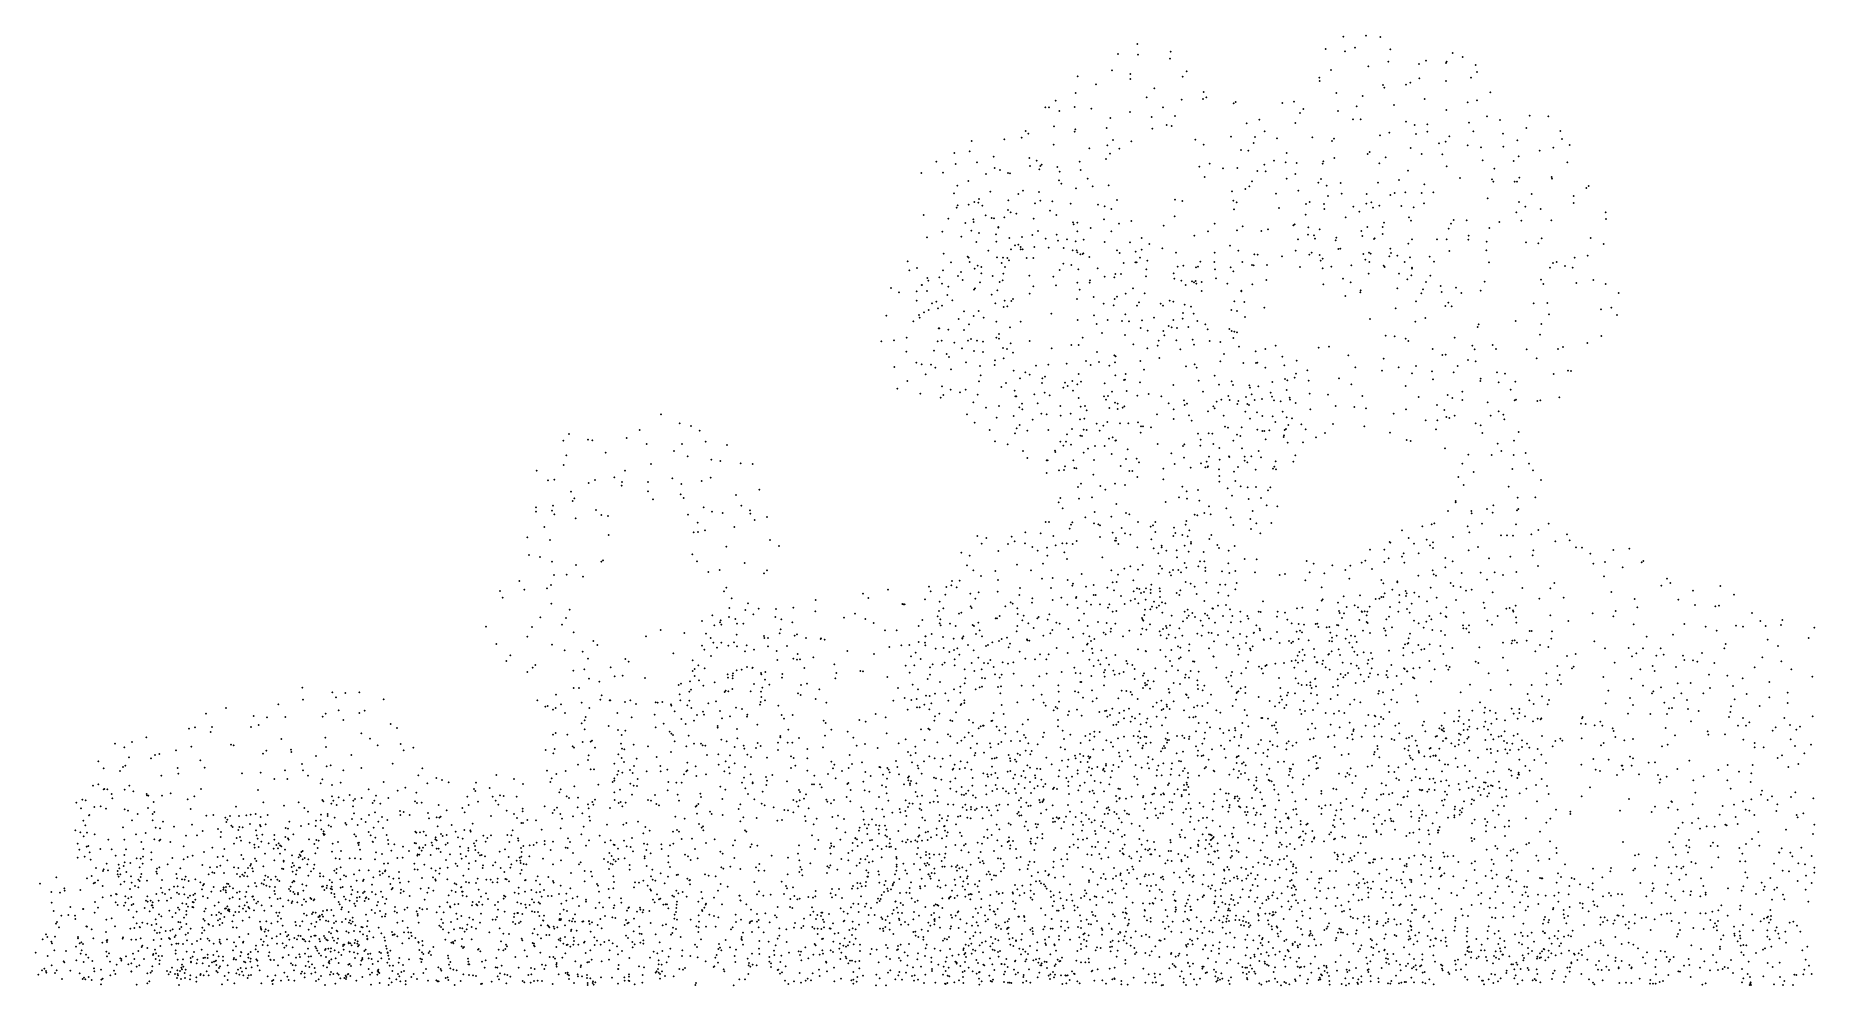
# Model space of a CAD drawing. Header units: metres. Extents: x -23.9 to 23.9, y -28.5 to 28.5.
# Drawn here: x -14.85 to 12.86, y 13.7 to 28.5 of the extents above; entities that cross this region are included whole.
import ezdxf

# ---------------------------------------------------------------- set-up
doc = ezdxf.new("R2010")
doc.units = ezdxf.units.M

msp = doc.modelspace()

# ---------------------------------------------------------------- linework, layer by layer
for p in [(2.3134, 28.365, 1.4619), (5.2443, 28.2891, -1.1411), (5.5193, 28.4825, -1.2641), (5.7013, 28.311, -0.6287), (5.8728, 28.499, -0.9107), (6.0959, 28.4767, -1.1648), (6.2534, 28.2834, -1.4168), (2.0125, 28.212, 1.0997), (2.3222, 28.2013, 0.8268), (2.8214, 28.1392, 0.9273), (2.83, 28.2503, 1.4416), (5.5446, 28.2521, -1.649), (5.9113, 28.0179, -0.4801), (6.2245, 28.0942, -0.666), (6.7008, 28.0547, -0.6826), (6.808, 28.1065, -1.0489), (7.1208, 28.0728, -1.2917), (7.1321, 28.0917, -0.4074), (7.2265, 28.2289, -0.7276), (7.381, 28.1625, -1.0624), (7.5828, 28.0396, -0.6059), (1.3802, 27.8629, 1.6245), (1.6701, 27.7379, 1.2608), (1.9193, 27.9578, 1.6847), (2.2012, 27.8231, 0.6577), (2.2022, 27.9026, 1.9104), (3.016, 27.8591, 1.6356), (3.0823, 27.9442, 1.3112), (5.1446, 27.8449, -0.8834), (5.1518, 27.7917, -1.4031), (5.3283, 27.9628, -1.6493), (6.1376, 27.7266, -0.5656), (6.4984, 27.7336, -0.6851), (6.5628, 27.7649, -1.119), (6.7045, 27.8307, -0.3902), (7.1225, 27.7894, -1.483), (7.5122, 27.8413, -0.324), (7.6036, 27.9325, -1.1953), (1.0376, 27.4853, 1.6435), (1.3492, 27.6021, 1.2568), (2.4561, 27.5361, 1.9644), (2.5771, 27.6781, 0.617), (3.0011, 27.5021, 0.9603), (3.3337, 27.5118, 2.255), (3.343, 27.6208, 1.9075), (3.3851, 27.5386, 1.5727), (3.8105, 27.4453, 2.2626), (3.8423, 27.4622, 1.5981), (4.5717, 27.4496, -1.6117), (4.7534, 27.4678, -1.2994), (5.4104, 27.6037, -1.6573), (5.8218, 27.5582, -1.7644), (6.1609, 27.6892, -1.6917), (6.7862, 27.5095, -0.2595), (7.4592, 27.457, -1.4511), (7.6048, 27.4911, -0.319), (7.8103, 27.6149, -0.6385), (0.8796, 27.3811, 2.5492), (0.9377, 27.3793, 2.8893), (1.0951, 27.3255, 2.2126), (1.3341, 27.384, 2.9977), (1.5934, 27.3614, 2.5943), (1.8934, 27.2151, 2.4233), (2.1955, 27.3104, 2.197), (2.5358, 27.2307, 1.7837), (2.7118, 27.3822, 0.751), (2.8972, 27.2434, 1.7309), (4.2129, 27.1876, -1.687), (4.8459, 27.292, -0.9851), (4.898, 27.354, -1.7997), (5.4366, 27.3258, -0.8812), (5.671, 27.1936, -1.2984), (5.7289, 27.3976, -0.6308), (5.7913, 27.1962, -0.9429), (6.3087, 27.4157, -1.0808), (7.1262, 27.3391, -1.491), (7.7579, 27.2383, -0.7106), (7.963, 27.1827, -1.0527), (8.425, 27.2516, -0.8241), (8.7151, 27.2383, -1.1132), (0.2394, 26.8812, -1.4971), (0.5122, 26.9102, -2.011), (0.5699, 27.0134, 2.7229), (0.6154, 26.9692, 2.3733), (1.0117, 27.082, 3.2549), (1.3343, 27.0033, 1.207), (1.3485, 27.0358, 3.2954), (1.8338, 27.057, 2.8313), (2.544, 27.0477, 1.1176), (2.7674, 27.1077, 1.3756), (2.8455, 27.0877, 2.074), (3.7729, 26.9234, 2.5374), (4.0127, 27.1308, 2.324), (4.1425, 26.9199, 1.6515), (4.2959, 27.0079, -0.9494), (4.4874, 26.8967, -2.085), (4.7718, 27.1391, -2.0379), (5.0406, 26.9128, -2.0458), (5.3767, 26.8924, -1.266), (6.0902, 26.9418, 1.8546), (6.2387, 26.9871, 1.2345), (6.4948, 27.1566, 1.4341), (6.6347, 27.1044, -0.8923), (6.6546, 26.9673, 1.1144), (6.8283, 27.1175, 1.5681), (6.8309, 26.9992, -0.5895), (7.1712, 26.9267, -1.1325), (7.4762, 27.1432, -1.2915), (7.5472, 27.0062, -0.9765), (8.0062, 26.9718, -1.6212), (8.3713, 27.0596, -1.6902), (8.9001, 27.0127, -0.9118), (8.9267, 26.8885, -1.4654), (-0.537, 26.6679, -2.4182), (-0.2984, 26.6975, -2.7547), (-0.2673, 26.8576, -2.0661), (0.0745, 26.6107, -1.2752), (1.0098, 26.7985, 2.0016), (1.5656, 26.7429, 1.2933), (1.8425, 26.7892, 2.3536), (1.8866, 26.6588, 2.7706), (1.932, 26.8724, 1.2382), (2.0334, 26.7342, 2.0325), (2.22, 26.8505, 1.628), (3.2141, 26.8753, 1.2796), (3.3478, 26.7974, 2.5644), (3.9255, 26.7157, 1.4125), (4.0413, 26.705, -1.3719), (4.1258, 26.8234, 2.1725), (4.638, 26.6707, 2.1782), (5.3457, 26.8538, -1.7267), (5.898, 26.656, 1.7726), (5.931, 26.6853, 1.3609), (6.5686, 26.7468, 2.2372), (6.7422, 26.6517, 0.9569), (7.0129, 26.819, 1.2145), (7.0619, 26.6503, 2.0351), (7.1168, 26.8461, 1.739), (7.4595, 26.7905, 1.9034), (7.6661, 26.7586, 2.4163), (8.0144, 26.7703, 1.8002), (8.2337, 26.866, -0.505), (8.2507, 26.6179, -1.8215), (8.5793, 26.7077, -1.7937), (8.794, 26.7528, -0.6108), (9.0489, 26.795, -1.1276), (-1.0554, 26.3549, -2.7787), (-0.8183, 26.5316, -2.9717), (-0.7132, 26.3641, -2.1197), (-0.5198, 26.4984, -3.167), (-0.1849, 26.5244, -3.0579), (-0.0446, 26.3435, -0.8969), (0.0909, 26.4332, -2.7551), (0.1727, 26.4055, 2.4917), (0.2955, 26.3554, -0.5128), (0.3282, 26.3502, 2.1246), (0.6285, 26.5931, -1.4773), (0.6405, 26.4679, -0.6779), (0.7431, 26.5482, 2.2275), (0.7844, 26.4149, 3.039), (0.8016, 26.4678, -1.0705), (0.8229, 26.4883, -1.9725), (1.0656, 26.4531, 3.2466), (1.0996, 26.3763, 2.1301), (1.4161, 26.5343, 3.2711), (1.4305, 26.4047, -1.0887), (1.8238, 26.5743, 1.7899), (3.2785, 26.4539, 2.3305), (3.439, 26.5009, 1.3801), (3.6453, 26.4298, 2.3408), (3.8723, 26.4344, 1.6312), (4.1794, 26.3882, -1.5814), (4.2899, 26.4886, 1.5514), (4.3086, 26.3856, 2.6338), (4.4391, 26.5504, -2.0264), (4.6208, 26.525, 2.4882), (4.7754, 26.3411, 1.5556), (4.7959, 26.5137, -0.8208), (5.1983, 26.5036, -1.0427), (5.2071, 26.5408, -1.8594), (5.3799, 26.5932, -1.4599), (6.0795, 26.5089, 2.1084), (6.1819, 26.6011, 1.0274), (6.5273, 26.3925, 0.9153), (7.1292, 26.462, 1.2339), (7.6928, 26.5537, -1.1982), (7.8756, 26.4227, 2.6903), (8.1735, 26.545, 2.4696), (9.0125, 26.5218, -0.9178), (-0.491, 26.1584, -3.3417), (-0.3183, 26.2324, 2.3814), (0.0207, 26.0666, -3.1608), (0.5307, 26.0815, -2.4156), (0.7775, 26.0636, -2.0008), (1.0904, 26.2418, -0.6299), (1.1275, 26.1901, 2.9879), (1.3549, 26.1173, 2.6156), (1.538, 26.2687, 2.9816), (1.6177, 26.1472, -0.5051), (1.8659, 26.1649, -0.7962), (3.3624, 26.2954, 1.7118), (3.7858, 26.0728, -1.4154), (3.9946, 26.1063, -1.7903), (4.0577, 26.1475, 2.6305), (4.0961, 26.2264, -1.2692), (4.6396, 26.2665, -1.8818), (4.8205, 26.0808, -1.2955), (5.1316, 26.2057, 1.9767), (5.1706, 26.2663, -1.4485), (5.261, 26.1624, 1.4669), (5.48, 26.2011, 2.0518), (6.0599, 26.2042, 1.2012), (6.3891, 26.2467, 2.2265), (6.4878, 26.0542, 1.0681), (6.7845, 26.1807, 2.1681), (6.925, 26.0559, 1.2236), (7.3376, 26.2786, 2.5853), (7.8375, 26.2597, -0.9439), (7.8569, 26.223, -1.3243), (8.1925, 26.221, -1.657), (8.2288, 26.2248, 1.5469), (8.2646, 26.2869, -0.5624), (8.7683, 26.295, -0.6966), (8.7717, 26.2707, -1.5592), (9.3043, 26.1212, -1.2575), (9.3413, 26.1538, -0.9135), (-0.5448, 26.0401, -1.9447), (-0.5031, 25.8162, -3.3155), (-0.4891, 25.8555, 2.5761), (-0.3134, 25.8647, -1.7048), (-0.2263, 25.9039, -0.9001), (-0.1626, 25.8951, -1.3783), (-0.157, 25.9535, 1.7865), (-0.1033, 25.8483, 2.9878), (0.2953, 25.7786, 0.4987), (0.304, 25.9334, 1.7175), (0.4556, 26.0282, -0.3104), (0.7165, 25.883, 0.2161), (0.8032, 25.9284, 2.4516), (0.9884, 25.914, 0.4579), (1.2718, 25.8801, -1.6567), (1.6999, 25.866, -1.5805), (1.8054, 25.8375, -0.4681), (1.9082, 25.7955, -2.7444), (1.9949, 25.9351, -1.188), (2.8987, 25.9419, -1.124), (3.0145, 25.9214, -1.4844), (3.8098, 25.925, 2.372), (3.8188, 25.7893, -0.9642), (3.8583, 25.8981, 1.6743), (4.47, 26.0336, -0.9731), (4.5179, 25.813, 2.6989), (4.9415, 25.8752, -1.5982), (4.9978, 25.9061, 2.3992), (5.2212, 25.8733, -2.0695), (5.226, 25.7974, 1.1521), (5.2804, 26.0006, -0.2607), (5.4969, 26.0353, -0.6742), (5.6763, 25.8345, -1.9317), (5.8774, 25.8819, -0.8362), (5.887, 26.0294, -0.1791), (5.9595, 25.8985, 2.1249), (5.9846, 25.8153, 0.269), (6.0821, 25.8486, 1.5557), (6.2526, 26.0141, 0.4287), (6.3205, 26.0479, 0.0489), (6.4247, 25.8428, 1.807), (6.6142, 25.8229, 1.4288), (6.7406, 26.046, 0.4437), (6.7782, 25.8842, -0.2309), (7.772, 25.9618, 1.4015), (8.2564, 25.9047, 1.6645), (8.3581, 25.8315, 2.0454), (8.4555, 26.0279, -1.4518), (8.594, 25.7951, -0.4686), (9.1068, 25.9996, -0.4631), (9.1103, 25.8907, -1.5914), (-1.0164, 25.7003, -2.4417), (-0.6341, 25.6473, -2.123), (-0.3697, 25.5789, 1.9328), (-0.2415, 25.6337, -3.18), (-0.2366, 25.5962, -2.1739), (-0.0523, 25.6982, -0.5617), (0.0439, 25.6584, -2.3732), (0.0798, 25.6487, -1.8955), (0.1467, 25.5165, 0.7226), (0.1484, 25.5032, -1.4792), (0.2425, 25.6659, 3.0384), (0.3372, 25.7438, -2.2097), (0.4285, 25.7242, 0.1338), (0.6974, 25.6465, 1.1022), (0.95, 25.7688, -0.4465), (1.0492, 25.7037, 0.99), (1.3091, 25.5887, 0.2609), (1.322, 25.5587, -2.8325), (1.376, 25.5853, -2.4282), (1.5869, 25.5013, -0.3772), (1.7916, 25.6376, -2.2104), (2.026, 25.5702, -1.1528), (2.218, 25.6099, -2.3851), (2.7221, 25.5346, -0.679), (2.8957, 25.68, -1.8488), (3.5185, 25.566, -1.4899), (3.9554, 25.5284, 2.1742), (4.7434, 25.5417, 2.4107), (4.7619, 25.557, -2.0379), (4.9319, 25.7062, 1.3582), (4.9763, 25.5093, -0.1922), (5.5574, 25.6663, 2.4276), (5.7705, 25.7527, -1.5355), (5.8953, 25.5138, -2.0582), (6.1346, 25.5169, -0.844), (6.1523, 25.582, 1.9197), (6.542, 25.6653, -0.4182), (6.5748, 25.6168, 0.889), (7.2006, 25.5667, 0.4019), (7.2422, 25.6254, 1.2683), (7.4426, 25.6182, 2.281), (7.797, 25.5023, 2.1535), (7.95, 25.5915, 1.7492), (8.2136, 25.7439, 2.3459), (8.2933, 25.6144, -0.9612), (8.7589, 25.6191, -1.6386), (9.6052, 25.7463, -1.2278), (9.6105, 25.6423, -0.7179), (-0.9641, 25.3546, -2.5904), (-0.7267, 25.4451, -3.1235), (-0.4292, 25.3627, 2.3183), (-0.2765, 25.4578, 2.829), (-0.1968, 25.2841, -3.1119), (-0.1533, 25.4216, -2.5241), (0.1108, 25.3994, 1.7526), (0.1162, 25.2861, -0.9137), (0.3199, 25.3432, -0.5801), (0.4049, 25.23, 1.1197), (0.4596, 25.2391, -1.2519), (0.5128, 25.3608, -3.3963), (0.6782, 25.3904, -0.5588), (0.7658, 25.4552, 2.1924), (0.882, 25.3361, -1.3214), (1.0563, 25.3958, 1.1464), (1.0747, 25.3015, -3.3569), (1.2176, 25.323, -0.4521), (1.3491, 25.2911, -2.194), (1.3797, 25.4495, 0.778), (1.4773, 25.3177, -1.5299), (1.8038, 25.2812, -0.6829), (1.9051, 25.4464, -3.2646), (2.2002, 25.2758, -1.322), (2.3776, 25.3453, -1.7463), (2.4997, 25.2489, -2.7363), (3.2024, 25.3804, -1.9029), (3.4123, 25.4472, -0.8797), (3.7557, 25.2229, -1.7553), (3.8629, 25.4617, -1.9923), (4.2442, 25.4513, 2.3876), (4.3455, 25.4792, -2.1219), (4.8171, 25.3218, 1.9549), (4.9723, 25.3983, -2.3252), (5.0627, 25.3847, -0.7619), (5.0794, 25.3335, 2.2527), (5.1531, 25.4794, -1.1115), (5.402, 25.3077, -2.434), (5.4133, 25.3483, 1.1054), (5.7992, 25.4552, 1.1493), (5.8182, 25.3755, 0.3264), (6.0009, 25.3277, -1.6044), (6.0094, 25.3379, 2.1169), (6.1322, 25.409, 0.7792), (6.5319, 25.2544, 1.5141), (6.5915, 25.3262, -0.4516), (6.9825, 25.3221, 0.8729), (7.1317, 25.3237, 2.0343), (7.1614, 25.4913, -0.0788), (7.4704, 25.318, 0.9447), (7.474, 25.3825, 1.8959), (7.7542, 25.289, 1.557), (8.3646, 25.2788, -1.0865), (8.5602, 25.26, -0.5394), (8.6095, 25.339, -1.5151), (9.3718, 25.3468, -1.5052), (9.5741, 25.2519, -1.1459), (-1.2674, 24.9797, -2.9512), (-0.7076, 25.101, -3.4358), (-0.5933, 24.9674, 2.6589), (-0.3306, 25.0551, -3.3972), (-0.3161, 25.0383, -0.2649), (-0.2977, 24.9714, -2.2165), (-0.0081, 25.1494, -2.7748), (0.1269, 25.0426, -3.5802), (0.2001, 24.956, 0.7807), (0.2172, 25.0399, 2.375), (0.2883, 25.0306, -4.1842), (0.3102, 24.9951, -3.2382), (0.3464, 25.1678, -0.0043), (0.4942, 25.2032, -0.8476), (0.4945, 25.1661, 2.1588), (0.5233, 25.1675, 2.5143), (0.5863, 25.0344, -4.3584), (0.6924, 25.0343, 1.1745), (0.7056, 25.2063, -0.1497), (0.9308, 25.1942, -1.0062), (1.1576, 24.9432, -2.6801), (1.1618, 25.1905, -4.1377), (1.3053, 25.1528, 0.9343), (1.3659, 25.1527, -3.1775), (1.3751, 25.1223, -3.6561), (1.4255, 25.0892, 0.3102), (1.4577, 25.0942, -1.2447), (1.4731, 25.1075, -0.7023), (1.5626, 25.0467, -2.0327), (1.9959, 25.1534, 0.7775), (2.0379, 25.1111, -2.0066), (2.0995, 24.9548, -3.2786), (2.2825, 24.9631, 0.9606), (2.286, 25.1315, 0.5439), (2.3011, 24.9641, -1.106), (2.3529, 25.0365, -0.0112), (2.3769, 25.1631, -3.072), (2.4689, 24.9927, -2.4486), (2.7019, 25.1828, -1.9494), (2.9135, 25.1172, -0.4203), (3.2914, 24.9777, 1.1346), (3.5122, 24.9708, -1.232), (3.5161, 25.1148, 1.7464), (3.8838, 25.1492, 2.1511), (3.9475, 24.97, -1.5637), (4.1326, 25.0879, -0.9724), (4.1881, 25.0838, -1.924), (4.5657, 25.058, -1.7899), (4.7775, 25.1456, -1.2111), (4.9919, 25.0847, 1.7421), (5.0275, 25.1143, -0.2315), (5.1545, 25.08, 1.3989), (5.1686, 24.9892, -0.654), (5.1993, 25.025, 2.0619), (5.442, 25.1707, 0.2318), (5.4759, 25.1766, 2.3138), (5.834, 25.094, -1.3159), (5.8631, 25.0043, -2.9573), (5.9199, 25.1164, -2.5987), (5.9262, 24.9726, -0.8186), (5.9464, 25.1023, 1.5566), (6.2399, 25.057, -2.244), (6.2527, 25.1806, -2.833), (6.2655, 25.1099, -0.4556), (6.3632, 25.07, 0.7894), (6.4773, 24.97, -3.1225), (6.5599, 25.0433, -2.3598), (6.8642, 25.055, 2.0658), (6.9351, 24.9777, -0.1238), (7.1704, 25.1398, 0.1555), (7.7488, 25.1516, 1.1441), (7.7915, 24.9667, 1.7181), (8.7886, 24.9566, -0.7557), (8.8457, 24.9699, -0.3994), (9.1238, 25.0368, -0.0978), (9.326, 25.0682, -0.6726), (-1.2402, 24.8406, -2.5372), (-1.1226, 24.8767, -3.2727), (-0.9603, 24.7235, 2.0656), (-0.9458, 24.681, -1.5485), (-0.7747, 24.73, -2.1517), (-0.7135, 24.839, -0.1083), (-0.4803, 24.7511, -3.4906), (-0.4373, 24.8127, 1.8392), (-0.4075, 24.688, 2.9626), (-0.2242, 24.8681, 0.0754), (-0.1739, 24.9158, -0.7579), (-0.1204, 24.8908, 2.0841), (-0.1187, 24.7944, 2.7696), (0.0564, 24.7498, -2.9862), (0.2149, 24.6837, -3.3337), (0.2246, 24.7889, -0.4538), (0.2529, 24.8923, 0.2678), (0.6282, 24.755, 0.093), (1.0039, 24.7413, 0.8961), (1.1031, 24.8464, 0.1125), (1.2862, 24.926, -2.2878), (1.3907, 24.8562, 0.7267), (1.5747, 24.6833, 0.0048), (1.6947, 24.8694, 1.0453), (1.8022, 24.7406, -3.2386), (1.9527, 24.7317, -2.1103), (1.9685, 24.7847, -0.2458), (2.0555, 24.7815, -0.7208), (2.4455, 24.7472, -1.3404), (2.4537, 24.8573, -2.7819), (2.8794, 24.7924, 1.0926), (2.8869, 24.7105, -1.6968), (2.9385, 24.8952, 0.7251), (2.9996, 24.6802, 1.9009), (3.0264, 24.9152, -0.0396), (3.1626, 24.6678, 2.8742), (3.22, 24.676, -1.4232), (3.2282, 24.8884, -1.7593), (3.2555, 24.899, -0.8422), (3.5242, 24.8561, 0.3932), (3.5348, 24.7182, 3.1299), (3.7644, 24.8872, 0.9815), (3.8077, 24.8274, 1.4588), (4.0971, 24.9227, 1.7266), (4.1251, 24.9193, 2.3494), (4.3206, 24.6909, 2.0662), (4.3324, 24.9217, -1.2426), (4.8453, 24.8914, -2.0656), (5.1966, 24.8724, -2.2954), (5.3344, 24.8955, 1.7555), (5.514, 24.71, -1.3989), (5.648, 24.9163, 1.8833), (5.9154, 24.7895, -0.3834), (6.1495, 24.9121, -3.2107), (6.1672, 24.8939, 0.0111), (6.3886, 24.7901, -2.048), (6.5184, 24.6995, 1.4235), (6.5782, 24.7637, 0.0288), (6.5889, 24.8681, 1.0716), (6.5924, 24.8821, 1.8288), (6.8769, 24.7577, -2.5831), (7.7251, 24.6657, 1.2001), (8.5981, 24.6933, -0.4999), (8.7388, 24.8843, -0.0371), (8.9747, 24.9104, -1.1816), (9.0956, 24.8838, 0.2141), (9.4132, 24.6905, 0.3058), (-1.526, 24.5657, -1.3317), (-1.4004, 24.4994, -1.6978), (-1.1256, 24.5126, -3.1612), (-1.048, 24.6128, -2.3242), (-1.0433, 24.612, -0.895), (-0.9672, 24.5198, -0.4874), (-0.7322, 24.6332, 1.7916), (-0.6467, 24.454, -1.6591), (-0.6329, 24.5848, -1.2471), (-0.2348, 24.5376, -2.3101), (-0.2177, 24.5599, 1.7473), (-0.1391, 24.652, -3.2994), (0.0434, 24.4618, 0.2028), (0.131, 24.5295, -3.7069), (0.168, 24.6614, 2.3547), (0.3761, 24.3955, -0.4788), (0.6326, 24.4745, -3.1433), (0.6902, 24.5907, 0.6098), (1.0454, 24.6043, -3.1377), (1.3722, 24.3955, 0.2204), (1.3767, 24.6479, -3.4618), (1.4114, 24.5405, 0.9187), (1.5677, 24.6504, -2.2266), (1.6316, 24.4227, -2.949), (1.9581, 24.3934, -3.2699), (1.9951, 24.429, -0.7201), (2.1314, 24.4793, -2.431), (2.2424, 24.56, 1.1667), (2.4284, 24.4824, -3.0356), (3.0627, 24.6096, 2.3931), (3.1943, 24.654, 1.4475), (3.2333, 24.6312, -0.5879), (3.3119, 24.6614, 3.4455), (3.3139, 24.5167, 0.162), (3.716, 24.634, 2.7495), (3.9301, 24.5113, 0.4973), (3.9334, 24.5216, 1.1665), (4.1032, 24.6207, 2.5663), (5.2076, 24.623, -1.9538), (5.5547, 24.4411, -2.6492), (5.6347, 24.6535, -1.8139), (5.7875, 24.4999, -3.1874), (5.7893, 24.5281, -2.1409), (6.3612, 24.5581, -3.3409), (6.7379, 24.4845, 1.7072), (6.7645, 24.5457, -2.2156), (6.8091, 24.6564, -3.0296), (7.0366, 24.5978, 2.0138), (7.0503, 24.5046, -2.7914), (7.2744, 24.5723, 0.8966), (7.357, 24.4873, 1.9025), (7.6596, 24.5244, 1.6142), (8.6364, 24.6267, 0.1615), (9.1507, 24.6409, -0.859), (9.6054, 24.6275, -0.6529), (9.8118, 24.4893, -0.2546), (-1.596, 24.1328, -0.8651), (-1.1235, 24.3679, -2.7068), (-1.0902, 24.1441, 2.1893), (-1.0104, 24.1855, -0.5733), (-0.9401, 24.2237, -0.1496), (-0.887, 24.3259, 1.8228), (-0.8216, 24.3511, -3.284), (-0.7939, 24.248, 2.9498), (-0.7311, 24.288, -2.3889), (-0.5722, 24.3742, 0.2558), (-0.3902, 24.2015, -3.041), (-0.2365, 24.1267, 1.5553), (-0.1593, 24.206, -1.043), (0.1002, 24.3278, 1.9578), (0.2276, 24.2678, 2.3454), (0.2426, 24.3663, -0.8005), (0.2852, 24.2783, -0.0363), (0.3492, 24.3628, -4.0531), (0.9717, 24.1659, -3.1308), (1.6386, 24.1419, 0.0602), (1.7893, 24.3193, -2.3915), (1.9438, 24.2959, -0.2647), (2.1272, 24.154, -2.1736), (2.3044, 24.2897, -3.3549), (2.3399, 24.3395, -1.0017), (2.674, 24.3198, -2.8555), (2.7101, 24.2878, 3.2126), (2.8151, 24.3654, 0.3984), (2.8739, 24.3533, 3.5222), (3.0239, 24.1756, -0.7972), (3.0483, 24.3059, 1.7973), (3.1484, 24.2724, -0.0591), (3.1876, 24.1676, -0.4044), (3.7739, 24.22, 0.3123), (3.8216, 24.3568, 3.5237), (3.8659, 24.2047, 1.4727), (3.9777, 24.3449, 3.1124), (3.9898, 24.1153, 0.7777), (4.2921, 24.2604, 2.1115), (6.3387, 24.2477, -2.0348), (6.6526, 24.358, -3.4981), (7.1084, 24.2865, 1.5503), (7.1558, 24.3347, 1.1573), (7.2108, 24.2809, -3.6512), (8.488, 24.3253, -0.4649), (8.6966, 24.3294, -0.7608), (8.7265, 24.1532, 0.3742), (9.5345, 24.2335, -0.7721), (9.6945, 24.2594, 0.1536), (9.7833, 24.1469, -0.3079), (-1.1778, 24.0436, -2.568), (-1.0789, 24.1028, -2.2313), (-0.782, 23.9377, 1.5474), (-0.7702, 23.9385, 1.9053), (-0.6336, 23.9151, 0.0346), (-0.4697, 24.0828, -1.6393), (-0.3871, 23.9111, -1.2799), (-0.3105, 23.9983, 0.2099), (-0.0817, 24.101, 2.874), (0.1144, 24.0382, -3.9275), (0.1555, 23.8464, -0.3179), (0.3274, 23.9519, -3.1984), (0.4926, 24.0417, -4.3508), (1.3798, 24.0665, -3.9875), (1.6806, 24.0062, -2.3049), (1.7591, 23.8626, 0.6097), (1.852, 24.0678, -3.4268), (2.0706, 24.0494, 1.0394), (2.1212, 23.8333, 0.4942), (2.1819, 24.0443, -0.6929), (2.364, 23.9424, -3.462), (2.3843, 24.0639, 0.8685), (2.4721, 23.8998, -0.072), (2.5725, 24.1024, -2.3267), (2.7168, 23.8957, 3.3505), (2.8014, 23.9748, -2.6639), (2.8457, 23.9532, 1.0713), (2.8736, 24.0657, 2.6187), (2.9284, 23.9422, -0.1918), (3.0178, 24.0876, 3.7258), (3.1066, 23.958, 1.3401), (3.2443, 24.0535, 0.224), (3.37, 24.0002, 3.8084), (3.4062, 23.9192, 1.8034), (3.7456, 23.9266, 1.1965), (3.782, 23.8978, 1.7537), (3.825, 23.884, 3.5946), (3.8629, 23.8735, 2.2231), (5.9372, 24.0836, -2.2077), (6.6447, 24.0409, -2.3534), (6.796, 24.0972, -3.7467), (7.6134, 23.9585, -3.4382), (7.6297, 24.0006, -2.855), (8.208, 24.0487, 0.2783), (8.5857, 23.8402, 0.9362), (8.6079, 24.0046, -0.4963), (-1.6774, 23.7333, -1.338), (-1.4805, 23.7475, -1.7606), (-1.2862, 23.5734, -2.9218), (-1.2822, 23.7901, -0.6961), (-0.8569, 23.5879, 1.9823), (-0.7983, 23.7317, 1.2151), (-0.7364, 23.7455, -2.9572), (-0.5383, 23.7116, -0.4263), (-0.4173, 23.6245, -2.8046), (-0.3285, 23.7437, 2.6557), (-0.277, 23.7714, 0.9901), (-0.2336, 23.5854, -2.3618), (-0.1855, 23.745, -0.0776), (-0.0945, 23.7281, -0.5672), (-0.0932, 23.5674, 2.2422), (0.1157, 23.7912, -3.5179), (0.1557, 23.7765, 1.9897), (0.217, 23.6329, 1.1936), (0.2826, 23.6148, -4.1362), (0.3363, 23.7021, 1.6045), (0.3732, 23.5577, -3.2739), (0.6368, 23.7387, -3.0682), (0.9771, 23.6233, -3.1374), (1.2813, 23.6747, -4.1152), (1.3988, 23.6752, -3.5956), (1.4605, 23.791, -2.9298), (1.6849, 23.5685, -2.408), (2.2503, 23.689, 3.4954), (2.4675, 23.6265, -2.2812), (2.6285, 23.6667, 4.1705), (2.6451, 23.7431, -3.251), (2.7308, 23.8286, 2.9188), (2.919, 23.7515, 3.7425), (2.9809, 23.6117, 2.7434), (3.1721, 23.7584, 0.5363), (3.1963, 23.684, 0.8898), (3.4369, 23.7383, 2.5113), (3.6046, 23.7254, 0.9336), (3.8088, 23.7851, 2.6783), (3.8941, 23.651, 3.0084), (4.1577, 23.5805, -1.2209), (4.3055, 23.6156, -2.4072), (4.4675, 23.6664, -0.8998), (5.1379, 23.636, -0.1476), (5.2984, 23.6522, 0.2211), (6.1784, 23.8228, -2.639), (6.3213, 23.8099, -3.0807), (6.4913, 23.778, -3.5683), (6.5362, 23.737, -2.6347), (6.9149, 23.6162, -3.743), (7.2541, 23.7921, -3.752), (7.5292, 23.6642, 0.7771), (7.5679, 23.6091, -3.3881), (7.8465, 23.6773, 0.5137), (7.8988, 23.6163, 0.15), (8.3782, 23.6102, -0.2763), (8.8635, 23.6127, 0.9565), (8.9453, 23.6453, -0.2064), (9.3207, 23.7068, -0.3738), (9.5402, 23.8187, -0.0928), (-1.4752, 23.3322, -2.7371), (-1.1312, 23.4016, -1.5104), (-1.0455, 23.3777, -1.1359), (-0.902, 23.3699, 1.2644), (-0.8348, 23.3235, -1.6728), (-0.6571, 23.5358, -1.0983), (-0.6243, 23.4888, 0.9874), (-0.5923, 23.2979, -2.9558), (-0.3551, 23.409, -1.961), (-0.1407, 23.3496, 0.4867), (0.0884, 23.3643, 0.7577), (0.0969, 23.4358, 0.1181), (0.2282, 23.4676, -3.6831), (0.385, 23.279, -0.1388), (0.7341, 23.3575, 0.2544), (0.9254, 23.3723, -4.1403), (1.2124, 23.3849, -3.6508), (1.5117, 23.43, -1.4368), (1.5827, 23.3663, -0.0326), (1.7142, 23.4142, -3.0676), (1.8773, 23.353, -1.1465), (1.9548, 23.5184, -3.3593), (1.9652, 23.4057, 3.8634), (1.9726, 23.4996, -1.4734), (2.3564, 23.4288, 4.31), (2.4164, 23.2933, 3.0759), (2.6542, 23.4743, -2.9622), (3.0696, 23.3447, 4.1791), (3.2029, 23.3752, 3.0988), (3.2388, 23.3232, 3.5856), (3.6053, 23.4228, -2.0314), (3.6609, 23.5351, 3.4554), (3.9627, 23.3944, -1.6721), (4.1607, 23.398, -0.5008), (4.1813, 23.4021, -2.7484), (4.3071, 23.3224, -1.581), (4.5697, 23.4949, -2.128), (4.5998, 23.3577, 0.1208), (4.7922, 23.4334, -0.2794), (4.9583, 23.2839, -0.6796), (5.6005, 23.5135, -0.0478), (5.7088, 23.3266, 0.348), (6.148, 23.4637, 0.6753), (6.3831, 23.3285, 1.0165), (6.6525, 23.3519, -3.3388), (7.0654, 23.5213, 0.8609), (7.1147, 23.5274, 0.4397), (7.3027, 23.3503, -3.4173), (7.4617, 23.4426, -2.8779), (7.585, 23.4251, 1.202), (8.5312, 23.467, 1.0731), (9.0217, 23.2797, -0.074), (-1.2702, 23.1167, -1.8694), (-0.984, 23.2216, -3.006), (-0.7307, 23.0317, 1.9465), (-0.1558, 23.1113, -0.0554), (-0.1311, 23.2053, 2.2217), (0.1932, 23.0234, 1.3789), (0.2637, 23.0828, 1.7481), (0.4822, 23.1562, -1.9869), (0.5672, 23.2512, -3.8633), (0.6322, 23.2133, 0.8538), (0.8248, 23.086, 0.0134), (0.833, 23.1551, -1.7742), (0.8758, 23.1846, -2.2386), (1.1576, 23.0116, -2.3498), (1.183, 23.0916, -1.8602), (1.2287, 23.0387, -3.4554), (1.2993, 23.1139, -0.5633), (1.3767, 23.0655, -1.1285), (1.397, 23.2269, 0.3229), (1.4349, 23.1038, -2.0946), (1.8006, 23.0774, -0.5658), (1.9715, 23.2019, -0.0206), (2.1036, 23.132, -2.7163), (2.1204, 23.1371, 4.2414), (2.1283, 23.2241, -2.082), (2.3524, 23.0966, -1.2426), (2.8726, 23.0549, -2.7429), (3.266, 23.1237, 3.8734), (3.5172, 23.1973, -2.4873), (3.5828, 23.059, -3.5183), (3.7804, 23.1084, -1.6137), (3.8026, 23.0535, -0.6758), (4.0552, 23.0463, -0.4076), (4.0658, 23.0148, 1.727), (4.1972, 23.0316, 0.7031), (4.4175, 23.1022, -0.3051), (4.6124, 23.1465, -2.6569), (4.6502, 23.1257, 0.5159), (4.7632, 23.1671, -2.069), (4.784, 23.2297, -1.5137), (4.9835, 23.1205, 0.7262), (5.453, 23.1556, -0.5348), (5.6468, 23.0666, 0.5959), (6.125, 23.2768, 0.0737), (6.4939, 23.0366, 1.1826), (6.5891, 23.2336, 0.0099), (6.9014, 23.2652, 0.2518), (6.9167, 23.142, 1.0797), (7.2375, 23.25, 1.2803), (7.6556, 23.1142, -3.3278), (7.6616, 23.1506, 0.0457), (7.9169, 23.2522, 1.1312), (7.943, 23.0955, -2.7616), (8.0374, 23.2282, -0.056), (8.1988, 23.1072, 0.9143), (8.796, 23.2242, 0.9738), (9.0662, 23.2712, 0.7671), (-1.427, 22.9959, -2.2533), (-1.0711, 22.9211, -2.7818), (-0.7499, 22.8578, -2.031), (-0.7096, 22.8958, -2.7188), (-0.594, 22.9796, 1.1744), (-0.4521, 22.9402, -2.2567), (-0.3604, 22.9793, 0.5095), (-0.2424, 22.7833, 1.4127), (-0.174, 22.9017, 2.0008), (0.1547, 22.7247, -1.7922), (0.4022, 22.9659, -2.446), (0.4117, 22.8788, -1.5758), (0.4286, 22.8746, -0.2969), (0.5158, 22.7603, 1.0302), (0.7072, 22.9084, -2.6246), (0.7586, 22.7702, -1.4074), (0.8661, 22.9332, 0.7609), (0.9465, 22.8928, -4.0199), (1.1117, 22.7256, -1.3989), (1.3104, 22.9665, -3.8334), (1.3954, 22.8512, -3.201), (1.4968, 22.7271, -1.0029), (1.7938, 22.8781, -0.9112), (1.8251, 22.8247, -2.816), (1.8532, 22.8826, 3.5246), (1.9157, 22.9479, -2.3085), (1.9623, 22.7793, -0.5963), (2.0031, 22.7643, 4.1159), (2.1435, 22.9589, -0.1933), (2.3106, 22.8876, 3.1521), (2.489, 22.914, -1.7721), (2.6883, 22.8762, 4.3579), (2.7997, 22.7697, -3.1935), (3.0365, 22.8127, 4.1409), (3.0485, 22.7418, -2.4353), (3.084, 22.7625, -3.5538), (3.3323, 22.9491, -3.7877), (3.5475, 22.7961, -1.862), (3.622, 22.8272, 3.3086), (3.7303, 22.88, -4.0433), (3.7524, 22.8213, -1.094), (3.8675, 22.7571, -1.6068), (3.8854, 22.8019, 0.7959), (4.0033, 22.8674, 2.3092), (4.0262, 22.7565, 2.8425), (4.0504, 22.7433, -3.154), (4.0908, 22.9105, -3.5534), (4.1378, 22.8179, 1.1423), (4.2559, 22.834, 3.4274), (4.3898, 22.935, 1.5223), (4.4114, 22.871, 0.1994), (4.4412, 22.8167, -2.7884), (4.5448, 22.8018, 2.3695), (4.6389, 22.9733, -1.762), (4.6836, 22.8556, 1.1022), (4.6918, 22.8231, -2.5413), (4.7779, 22.7746, 1.6857), (4.9991, 22.9208, -1.344), (5.2823, 22.9043, 0.7507), (5.4008, 22.7262, -0.5191), (5.816, 22.8803, -0.1666), (6.6955, 22.8687, -0.0894), (6.9779, 22.7405, -3.1404), (7.146, 22.8965, 1.2945), (7.2204, 22.8529, 0.0523), (7.3736, 22.9507, -2.4796), (7.3736, 22.82, -3.5462), (7.7697, 22.7854, 1.2677), (8.13, 22.9804, -3.0262), (8.1923, 22.8133, -2.7313), (8.2095, 22.8275, 0.3117), (8.5434, 22.8069, 0.1132), (8.5902, 22.8152, 0.6557), (8.8859, 22.8618, 0.3256), (-5.1094, 22.596, 6.722), (-4.8172, 22.4575, 6.9953), (-0.3393, 22.5988, 0.4317), (-0.2197, 22.4648, 0.1377), (-0.0452, 22.7002, 0.9585), (0.1187, 22.5438, -0.2183), (0.3851, 22.5698, -2.6283), (0.4725, 22.7064, -3.4471), (0.5227, 22.6738, -3.8893), (0.6814, 22.5134, 0.8601), (0.8176, 22.6066, -4.176), (0.8995, 22.5962, -0.3592), (1.1187, 22.5779, -0.6207), (1.2709, 22.6069, 3.863), (1.4209, 22.5202, -4.1502), (1.429, 22.7182, -2.3008), (1.485, 22.5282, 4.2477), (1.5225, 22.6578, 3.2804), (1.6792, 22.4507, -3.8872), (1.8454, 22.4747, -2.2122), (1.8758, 22.6939, 3.2258), (2.0048, 22.6795, 0.4204), (2.0427, 22.4565, -0.4611), (2.0837, 22.7027, -3.2293), (2.1095, 22.7196, -0.979), (2.1691, 22.4561, 4.2779), (2.3212, 22.4717, -1.2835), (2.6208, 22.5949, 4.1492), (2.8777, 22.5219, -2.1322), (2.8793, 22.6737, 3.3085), (3.1144, 22.5793, -2.7682), (3.1578, 22.4989, -4.0433), (3.4138, 22.6423, -2.99), (3.4979, 22.7231, -2.386), (3.5158, 22.6901, 3.017), (3.6545, 22.5765, 3.784), (3.9919, 22.6384, 0.2076), (4.0657, 22.5317, -2.7248), (4.1753, 22.6279, -3.9457), (4.261, 22.5697, 3.7891), (4.422, 22.5657, 2.894), (4.4638, 22.4783, -1.9024), (4.5781, 22.6379, -0.0574), (4.6375, 22.5481, -2.2631), (4.7226, 22.5366, 1.3231), (5.0046, 22.6743, -0.8092), (5.3592, 22.4481, -0.3079), (5.6917, 22.7126, 0.602), (5.8739, 22.6878, 0.963), (6.307, 22.6083, -0.1102), (6.4964, 22.6763, 1.1978), (6.8036, 22.5009, 0.0904), (6.9867, 22.5006, 0.8718), (7.0964, 22.6619, -2.5285), (7.124, 22.5535, 0.2615), (7.1731, 22.5378, -3.5029), (7.2543, 22.5765, 1.1963), (7.5809, 22.4587, 1.1088), (7.8167, 22.5778, 0.2654), (7.9412, 22.6415, -2.3735), (8.0141, 22.59, 0.6173), (8.0308, 22.5203, -3.5158), (-6.6277, 22.1838, 5.8521), (-6.5424, 22.2885, 6.2285), (-6.2452, 22.2029, 5.8307), (-6.1785, 22.1928, 6.4768), (-5.6448, 22.2296, 6.6372), (-5.4434, 22.3542, 6.9549), (-4.6391, 22.4125, 6.3297), (-4.504, 22.3396, 6.7926), (-4.4148, 22.1721, 6.421), (0.0095, 22.3506, 0.774), (0.0971, 22.1755, 0.3865), (0.4067, 22.3016, -3.3931), (0.4299, 22.3811, -0.1262), (0.4779, 22.4286, -1.4343), (0.5981, 22.3409, -4.0839), (0.9236, 22.3545, 0.0201), (1.1985, 22.1716, 4.0081), (1.218, 22.2842, -2.5135), (1.2948, 22.3704, -2.9264), (1.4245, 22.2655, -1.9378), (1.4504, 22.2574, 0.4585), (1.4766, 22.3593, -1.2009), (1.5228, 22.3523, -0.7486), (1.725, 22.3428, 4.4007), (1.7808, 22.4213, -2.849), (1.8685, 22.2154, -2.4317), (1.9294, 22.2359, -1.925), (1.9714, 22.1885, -0.2558), (1.9816, 22.1941, 3.0553), (2.3656, 22.3085, 3.3134), (2.3712, 22.412, -1.6137), (2.4014, 22.4104, -3.3427), (2.5245, 22.3921, -1.9928), (3.2567, 22.2969, -3.0246), (3.2983, 22.2038, 3.4728), (3.4226, 22.3, 2.8499), (3.4802, 22.2965, -0.3487), (3.677, 22.4046, 1.5416), (3.7223, 22.3868, 0.7073), (3.8089, 22.1865, 2.3882), (3.8627, 22.2776, 3.9522), (3.9148, 22.2591, 1.164), (3.938, 22.3947, -1.8931), (4.1792, 22.3582, -0.8278), (4.2568, 22.3383, -3.2445), (4.2891, 22.3395, -1.1909), (4.3124, 22.2059, -3.6918), (4.367, 22.345, -2.2128), (4.59, 22.2436, 3.5527), (4.5974, 22.2697, 0.0277), (4.6088, 22.3514, -0.8056), (4.6296, 22.3692, -1.2025), (4.662, 22.4293, 2.4579), (4.8672, 22.44, -0.2166), (4.9332, 22.3612, 2.0728), (5.0947, 22.2401, 0.6813), (5.2343, 22.3062, -0.0042), (5.8497, 22.4094, 0.5395), (6.2486, 22.3086, 0.9548), (6.5076, 22.1977, 0.2982), (6.5702, 22.1796, 0.6682), (6.9647, 22.363, -2.7899), (7.6607, 22.424, -2.2901), (7.688, 22.3063, -3.6135), (8.1804, 22.1855, -2.7919), (8.2542, 22.3188, -3.1009), (-6.5835, 21.9559, 6.7324), (-5.973, 21.9979, 5.7814), (-5.3327, 22.1361, 6.044), (-4.9057, 22.0238, 5.951), (-4.7794, 22.1327, 7.2292), (-4.6949, 21.9412, 7.781), (-4.0825, 22.119, 7.6611), (0.2921, 22.1306, -1.7421), (0.5315, 22.0245, -3.8242), (0.6002, 21.9169, -2.3343), (1.0289, 22.0293, -4.1703), (1.0337, 22.0111, -2.4142), (1.1132, 22.1688, -1.0151), (1.1605, 22.1075, 0.0229), (1.2788, 22.1223, -1.3839), (1.4783, 21.9971, -0.0228), (1.5458, 22.0609, 3.1185), (1.6501, 22.1015, -3.8128), (1.8031, 22.1007, -0.5884), (1.9124, 21.9771, -1.4248), (2.1375, 21.9028, -1.1277), (2.1627, 22.0524, -2.2488), (2.304, 21.9052, 3.3486), (2.6284, 22.1339, -3.1903), (2.8437, 21.987, -2.7586), (3.0245, 22.1054, -3.6432), (3.0407, 21.9208, 0.1912), (3.0423, 22.1308, -0.2707), (3.2923, 22.1066, 3.1248), (3.4272, 21.9386, -3.0972), (3.4951, 22.1356, -4.2046), (3.5903, 22.0717, 3.8358), (3.7387, 21.9417, 1.8106), (3.745, 21.9295, -0.7919), (3.9422, 22.0677, -0.5145), (3.9853, 21.9365, 2.6355), (4.0884, 21.9427, 1.3962), (4.2038, 22.0251, -3.369), (4.2394, 21.9279, 0.1897), (4.6558, 22.1563, 1.3086), (4.7733, 21.9591, 2.0945), (4.8928, 22.1618, 1.7274), (7.103, 22.0678, -2.9078), (7.4699, 21.9663, -2.1933), (7.8297, 21.9631, -1.8916), (7.9246, 22.1383, -2.1963), (7.9844, 22.0274, -3.2544), (8.1749, 21.9609, -1.962), (8.3607, 21.9931, -2.3438), (-7.047, 21.7177, 5.9736), (-6.6261, 21.8077, 5.5464), (-5.8343, 21.6174, 5.7612), (-5.6714, 21.7183, 6.7519), (-5.2634, 21.822, 7.2586), (-4.3263, 21.8905, 8.07), (-4.1857, 21.871, 6.9888), (-3.8666, 21.833, 7.114), (-3.682, 21.8251, 7.4716), (0.8981, 21.8819, -1.1162), (0.9013, 21.6816, -0.6946), (0.9014, 21.88, -1.8666), (0.914, 21.8817, -3.1162), (1.0898, 21.7246, -3.3596), (1.1672, 21.7295, 2.9641), (1.1842, 21.7848, -1.5663), (1.3137, 21.8806, 3.32), (1.3302, 21.7582, 3.8358), (1.3622, 21.754, -3.6155), (1.625, 21.6573, 4.0605), (1.6374, 21.8866, -1.6134), (2.0502, 21.7891, 4.2135), (2.185, 21.7131, -0.4848), (2.235, 21.7118, 3.9321), (2.3141, 21.619, -0.0935), (2.3385, 21.849, -2.627), (2.7178, 21.7478, -0.869), (2.8922, 21.8228, -0.5075), (3.1402, 21.7662, 4.2628), (3.3017, 21.8327, -0.8501), (3.3691, 21.7692, -3.4089), (3.3894, 21.8579, 3.3859), (3.4088, 21.7751, 0.4377), (3.4113, 21.7841, 3.7214), (3.5847, 21.7375, 2.9598), (3.5878, 21.6334, -0.9127), (3.5961, 21.8907, 4.5509), (3.8156, 21.7012, 4.7299), (3.8788, 21.7776, -3.3292), (3.9851, 21.8736, 2.2792), (4.0231, 21.8462, 0.8727), (4.1554, 21.7324, -3.8884), (4.426, 21.7506, 3.0891), (4.4467, 21.7825, 2.2039), (4.468, 21.8663, 1.4933), (4.4735, 21.738, 0.4404), (4.7445, 21.8606, 1.0018), (7.3112, 21.6224, -2.0555), (7.3769, 21.8256, -2.6926), (7.5539, 21.6962, -1.8255), (8.1526, 21.7427, -2.9426), (8.4109, 21.8293, -2.6713), (8.4766, 21.7226, -2.051), (-6.8701, 21.5688, 5.6693), (-6.7713, 21.577, 6.7374), (-6.5104, 21.3894, 7.0278), (-6.2335, 21.5242, 6.8308), (-6.1369, 21.5722, 5.5281), (-5.7202, 21.4852, 6.0975), (-5.7153, 21.5399, 6.4632), (-5.3134, 21.5416, 6.1257), (-5.313, 21.3953, 6.9614), (-4.9309, 21.6015, 7.6405), (-4.8031, 21.3502, 6.3057), (-4.7934, 21.5119, 7.9704), (-4.474, 21.5574, 6.4308), (-4.3342, 21.6073, 6.819), (-3.941, 21.339, 6.9365), (-3.5768, 21.4225, 7.5853), (1.3866, 21.4668, -0.3259), (1.4346, 21.5138, 2.539), (1.7377, 21.4774, -1.6299), (1.8131, 21.4222, 2.5533), (1.9633, 21.5141, 3.6216), (2.1194, 21.497, 3.1824), (2.7185, 21.5838, -0.0063), (3.0128, 21.4706, 4.3902), (3.08, 21.3986, 3.8203), (3.2586, 21.4151, -4.0594), (3.5879, 21.5484, 3.478), (3.7216, 21.4441, -3.1071), (3.8389, 21.5596, 3.1262), (3.9216, 21.4765, -0.756), (4.0316, 21.4584, 3.6301), (4.1606, 21.4656, -0.0697), (4.3452, 21.4103, -3.3862), (4.3841, 21.4599, -3.9561), (7.3958, 21.494, -2.8139), (8.0988, 21.4675, -1.6918), (8.599, 21.5743, -2.3644), (-7.0571, 21.1465, 7.2208), (-7.0549, 21.0801, 6.8138), (-6.8063, 21.0974, 6.5696), (-6.7891, 21.1737, 7.5206), (-6.4852, 21.2472, 5.5948), (-6.4605, 21.2851, 7.4325), (-6.1225, 21.1073, 7.4371), (-5.2315, 21.27, 6.5495), (-4.7553, 21.2913, 6.694), (-4.4434, 21.1455, 8.1255), (-4.312, 21.0822, 8.7012), (-3.8562, 21.1756, 8.7211), (-3.7233, 21.1016, 7.3169), (1.0847, 21.2263, -0.6314), (1.1101, 21.2948, 2.5866), (1.1511, 21.1339, -1.312), (1.4025, 21.2814, -1.5797), (1.6075, 21.3037, 3.7907), (1.6461, 21.0728, -1.3903), (1.984, 21.2008, -1.296), (2.7537, 21.2282, 0.1334), (2.9627, 21.3041, -1.0917), (3.0841, 21.2807, 0.2046), (3.2793, 21.2497, -0.7908), (3.4308, 21.162, 0.2856), (3.696, 21.1316, 3.5222), (3.7877, 21.3284, 0.3304), (4.0452, 21.275, -0.4711), (4.1072, 21.088, 4.6567), (4.2402, 21.2933, -4.2483), (4.3265, 21.1781, 4.1171), (4.4941, 21.1629, -3.794), (7.1536, 21.0902, -1.5922), (7.2689, 21.2475, -2.4396), (7.2711, 21.2228, -1.914), (7.5168, 21.0913, 11.0359), (7.759, 21.1208, -1.6556), (7.8449, 21.0666, -2.9132), (7.8579, 21.1782, 11.4686), (8.2244, 21.099, -1.8623), (8.2374, 21.2982, -2.9489), (8.2483, 21.1217, 10.9961), (8.5109, 21.304, -2.0428), (-6.9255, 20.8403, 7.6351), (-6.769, 21.0388, 6.1769), (-6.4376, 20.9739, 5.9241), (-6.0384, 21.0289, 6.1248), (-5.9332, 21.0144, 7.1525), (-4.6881, 21.0355, 7.8668), (-4.5376, 20.9103, 7.2272), (-4.4225, 20.7907, 7.5575), (-4.1489, 21.0606, 6.9922), (-3.9662, 20.8422, 7.5875), (-3.719, 21.0473, 7.944), (-3.647, 20.9477, 8.9211), (-3.455, 20.9976, 8.2856), (0.8854, 20.9183, 3.2125), (0.937, 20.9209, 2.8501), (1.2557, 20.8145, 2.5197), (1.2789, 20.8757, 2.0577), (1.2976, 20.9134, 3.7217), (1.5014, 20.9933, -0.6857), (1.6358, 20.8982, 2.0149), (1.7026, 20.8822, 3.7271), (1.731, 20.8693, 2.4643), (1.9081, 21.0033, -0.5921), (2.0686, 20.8264, -0.843), (2.1355, 21.0582, 3.425), (2.1868, 21.0362, 2.9681), (2.3214, 20.9207, 19.1827), (2.5191, 20.8478, -1.1456), (2.5552, 20.8681, -3.577), (2.5929, 20.9194, -3.1054), (2.8832, 20.8292, -0.0033), (3.0673, 20.8794, -0.9405), (3.0761, 20.9369, 4.1711), (3.1196, 20.7879, 4.4958), (3.2062, 21.0346, -0.0056), (3.2491, 21.0231, -4.1092), (3.3558, 21.0571, 3.6187), (3.4545, 21.036, -0.5925), (3.7639, 20.9903, -0.1109), (3.8089, 20.871, 4.6963), (4.0735, 20.968, 3.7645), (4.0852, 20.8094, -3.2075), (4.1679, 20.8962, 4.374), (4.4015, 20.9033, -3.5022), (6.4342, 20.7903, 12.0523), (6.7536, 20.8539, 12.4174), (6.8984, 20.8821, 11.8426), (6.9405, 20.8958, -2.1991), (7.4594, 20.8507, -1.2758), (7.5187, 21.0542, 11.4333), (7.679, 20.8944, -2.6674), (8.2119, 20.8812, -2.5784), (8.558, 20.7957, 11.905), (8.7216, 20.8952, 11.3677), (-7.1925, 20.678, 6.8427), (-6.8396, 20.6404, 6.4569), (-5.9225, 20.7143, 7.3844), (-4.5998, 20.7588, 8.5982), (-4.5299, 20.7613, 8.1283), (-4.0907, 20.5367, 9.1282), (-3.411, 20.6386, 8.045), (-3.2686, 20.5473, 8.394), (-0.1807, 20.7017, 16.3538), (-0.1138, 20.5817, 15.9588), (-0.0424, 20.6674, 16.6926), (0.2988, 20.5776, 15.8901), (0.3524, 20.6904, 16.6474), (0.4029, 20.6153, 15.4155), (0.5638, 20.5852, 14.7043), (0.5658, 20.7556, 15.1256), (0.6752, 20.529, 16.4677), (0.8053, 20.7403, 15.3782), (0.9038, 20.5168, 14.6211), (1.0032, 20.7028, 2.1803), (1.0412, 20.5567, 1.8217), (1.145, 20.5852, 3.0966), (1.2085, 20.5875, 14.9629), (1.3051, 20.5757, 3.4159), (1.3654, 20.6253, 1.6544), (1.7292, 20.683, 1.7163), (1.9299, 20.7503, 3.4895), (1.9639, 20.6293, 3.1019), (1.9791, 20.6681, 18.7971), (1.9798, 20.628, 2.554), (2.016, 20.5766, 19.5408), (2.1222, 20.7414, -3.4008), (2.2022, 20.7207, -0.1718), (2.3132, 20.5251, 18.4849), (2.5302, 20.6494, -2.721), (2.5685, 20.5072, -0.3121), (2.5903, 20.7614, 19.5393), (2.6904, 20.5525, 4.5427), (2.6917, 20.5255, -0.7774), (2.8736, 20.6997, 18.8168), (2.9034, 20.7449, -2.9163), (3.0152, 20.7185, 4.8699), (3.0514, 20.5511, 19.1844), (3.0968, 20.695, -0.5718), (3.1455, 20.5797, -3.4963), (3.1477, 20.6052, 4.1817), (3.4345, 20.6552, -4.0141), (3.4624, 20.7181, 3.8891), (3.556, 20.5583, 5.0029), (3.5824, 20.5119, -3.6771), (3.8304, 20.5467, -3.409), (4.2294, 20.7403, -4.0723), (6.2445, 20.6058, 11.2065), (6.2543, 20.5959, -1.6655), (6.5372, 20.6702, 11.6526), (6.6217, 20.58, 11.2187), (6.8214, 20.6451, -1.6569), (6.8687, 20.5549, -2.2615), (6.9167, 20.5113, 11.4235), (6.9172, 20.6011, 12.6864), (7.2288, 20.6845, 11.2022), (7.4824, 20.7583, 10.6958), (7.6164, 20.5286, -1.2283), (7.978, 20.7108, -2.3477), (8.0724, 20.7097, -1.6218), (8.1646, 20.704, 10.5621), (8.4507, 20.7293, 10.7965), (8.8226, 20.6159, 10.405), (9.007, 20.7254, 11.6181), (9.0487, 20.6316, 11.276), (9.1447, 20.5266, 10.0978), (9.2382, 20.5214, 10.8759), (-7.165, 20.4043, 7.1473), (-6.9961, 20.373, 6.6731), (-6.8057, 20.3013, 7.5714), (-6.4338, 20.2477, 7.5858), (-6.0359, 20.3007, 7.2991), (-6.0117, 20.3204, 6.8824), (-4.6194, 20.4171, 8.6069), (-4.5492, 20.3044, 8.2002), (-3.8029, 20.2813, 9.0673), (-0.4313, 20.4403, 16.2518), (-0.3403, 20.2436, 15.8996), (-0.2986, 20.3941, 16.7979), (0.1478, 20.4662, 16.9458), (0.4384, 20.2561, 15.7444), (0.7603, 20.4741, 15.723), (0.8408, 20.2674, 2.0992), (0.9101, 20.3931, 2.4994), (1.1735, 20.4454, 15.5692), (1.2166, 20.3422, 14.6884), (1.7661, 20.3666, 18.9919), (2.396, 20.2487, 19.796), (2.6399, 20.4316, -1.9195), (2.6655, 20.2313, 4.2272), (2.7631, 20.4711, 18.5435), (2.9224, 20.4776, 19.5321), (2.9315, 20.3704, -2.2685), (3.0518, 20.2807, 18.7913), (3.1109, 20.4589, 17.8875), (3.2904, 20.3041, 3.9951), (3.3461, 20.452, 18.1868), (3.358, 20.3054, -1.0809), (3.7302, 20.2766, -0.5079), (3.7336, 20.4724, -0.9431), (3.9858, 20.3432, -1.3541), (4.1696, 20.3377, -0.7946), (4.948, 20.3125, -1.0991), (5.0602, 20.2704, -0.7181), (5.3493, 20.2448, -0.9428), (5.6302, 20.2396, -1.2972), (5.8064, 20.2873, -1.8518), (5.8657, 20.3152, 11.5688), (5.9381, 20.4901, -1.1489), (6.1593, 20.293, 12.0469), (6.1615, 20.4877, 11.6936), (6.2272, 20.3531, 12.3773), (6.4363, 20.3801, -0.9511), (6.4588, 20.4302, 10.8594), (6.469, 20.2849, 12.672), (6.6944, 20.4286, -1.257), (7.1089, 20.3603, -1.3438), (7.2237, 20.3064, 10.5057), (7.473, 20.4752, 12.3114), (7.7917, 20.3515, 12.1647), (8.1225, 20.3765, -1.9711), (8.4689, 20.4018, 10.4754), (8.479, 20.4757, 12.1399), (8.5519, 20.2311, 9.9679), (9.3698, 20.4253, 11.4749), (9.4174, 20.2696, 10.0053), (9.5995, 20.297, 10.4443), (9.7254, 20.481, 11.4418), (9.975, 20.5045, 11.1098), (10.1704, 20.2898, 10.9075), (10.1931, 20.3094, 10.0379), (-7.3139, 20.0005, 6.3909), (-6.777, 20.0924, 7.294), (-6.5771, 20.1003, 6.7433), (-6.3216, 20.065, 7.2113), (-4.3736, 20.1414, 8.8094), (-4.1946, 20.1692, 7.9307), (-3.5027, 20.1213, 8.1501), (-3.4572, 20.1678, 8.7214), (-0.5735, 19.9977, 11.1729), (-0.454, 20.005, 12.3877), (-0.2425, 20.1642, 17.2178), (-0.1226, 20.0766, 17.6301), (0.1022, 20.1541, 17.0859), (0.139, 20.0163, 15.4342), (0.6568, 20.1645, 16.8292), (0.8283, 20.0341, 16.2487), (0.9951, 20.048, 1.8159), (1.2271, 20.014, 14.109), (1.3104, 19.959, 15.5372), (1.4452, 20.1093, 15.0563), (1.9089, 20.1676, 19.5392), (1.9254, 19.9769, 20.3104), (1.9913, 19.9825, -3.055), (2.0109, 20.0974, -3.6207), (2.1098, 20.1896, -2.7799), (2.2026, 20.226, 2.3256), (2.2471, 20.0095, 20.1126), (2.3246, 20.1773, -1.9251), (2.6444, 20.1116, 18.2949), (2.6987, 20.1926, 17.7922), (2.8134, 20.132, 19.666), (2.8338, 20.087, 5.23), (2.8675, 20.1692, -3.898), (2.9525, 20.1684, -2.6973), (2.9908, 20.1336, 17.4818), (3.067, 19.9829, 3.9743), (3.0736, 20.2082, 19.361), (3.1432, 19.9556, -0.8887), (3.2627, 20.2266, -3.1157), (3.3691, 20.2054, -2.1761), (3.3714, 20.1542, 18.595), (3.388, 19.9723, 17.4024), (3.6312, 20.1492, 4.1127), (3.7467, 20.1242, 5.0546), (3.838, 20.1579, 4.4042), (3.8596, 19.9705, 18.0924), (4.1447, 20.1324, -0.498), (4.5269, 20.0921, -0.7645), (4.6114, 20.1109, -1.2766), (4.9278, 20.0075, -0.4201), (4.9949, 20.1321, -1.4702), (5.225, 20.1212, 11.7385), (5.5529, 20.1697, 11.8273), (5.6119, 20.0384, -1.7066), (5.967, 20.1843, 10.8584), (6.1121, 20.0168, -0.7733), (6.1426, 19.9622, -2.1287), (6.3597, 19.9778, 10.6531), (6.3607, 19.995, 12.5133), (6.688, 20.084, -0.9373), (6.9115, 20.1666, -2.0631), (6.9284, 20.1034, 12.7731), (6.9667, 20.0839, -1.6263), (7.1097, 20.2126, -2.3898), (7.1934, 19.9693, 10.4007), (7.3637, 20.1261, -1.3719), (7.6625, 20.1286, 10.4057), (7.7568, 20.0228, 12.5267), (7.8789, 20.1358, -2.254), (8.009, 20.0938, 12.2422), (8.2178, 20.1412, 10.7201), (8.8097, 19.9707, 9.759), (9.582, 20.0718, 9.7015), (9.8732, 20.2116, 11.6044), (10.5654, 20.0342, 10.3352), (10.6136, 19.967, 9.7627), (-7.618, 19.8455, 6.4955), (-7.5767, 19.7378, 6.8289), (-7.2365, 19.8631, 6.0406), (-6.8824, 19.8873, 6.7792), (-6.8233, 19.9364, 6.4237), (-4.126, 19.841, 8.7632), (-4.0908, 19.8972, 8.2685), (-4.0072, 19.7318, 9.1089), (-2.6999, 19.7044, 6.152), (-1.96, 19.8042, 6.2393), (-1.8794, 19.7334, 5.8139), (-1.57, 19.863, 6.1835), (-0.9951, 19.7135, 12.7487), (-0.9339, 19.9117, 11.5218), (-0.9052, 19.8394, 12.408), (-0.7689, 19.676, 10.5879), (-0.6794, 19.7846, 13.0317), (-0.6619, 19.9044, 17.4715), (-0.5867, 19.9323, 16.9737), (-0.5, 19.9031, 16.4781), (-0.2888, 19.8022, 13.0398), (-0.2114, 19.7217, 11.048), (-0.1598, 19.8212, 12.1727), (0.1364, 19.8356, 15.0056), (0.472, 19.7794, 17.319), (0.4817, 19.8898, 14.551), (0.6749, 19.7316, 16.6223), (0.9644, 19.8901, 13.9168), (0.9925, 19.7023, 15.6597), (1.1302, 19.7395, 1.9628), (1.2968, 19.9271, 1.4876), (1.3544, 19.7343, 13.6919), (1.3607, 19.752, 15.168), (1.5119, 19.9133, 2.8147), (1.5227, 19.6816, 14.7455), (1.6321, 19.9373, 0.9613), (1.6334, 19.781, 13.9109), (1.6652, 19.7791, 19.9231), (1.8434, 19.894, 19.1261), (1.9506, 19.8555, 2.5739), (2.0565, 19.7634, 2.0536), (2.2076, 19.6924, -3.1219), (2.2527, 19.8389, 20.6257), (2.2757, 19.7205, 18.6892), (2.3084, 19.8876, 1.1619), (2.342, 19.8746, -2.3024), (2.3682, 19.8143, -1.4533), (2.4178, 19.8278, 1.5237), (2.4414, 19.7074, 4.1886), (2.4491, 19.886, 19.8474), (2.5172, 19.813, 17.9166), (2.5196, 19.8633, -3.837), (2.5291, 19.9412, 4.7372), (2.5731, 19.6798, 19.4712), (2.6603, 19.8827, -2.6959), (2.6639, 19.8366, -1.2561), (2.6659, 19.7509, 20.2741), (2.9241, 19.8137, 18.8857), (2.9644, 19.7839, -2.9283), (2.9827, 19.8545, 19.2475), (3.2062, 19.9096, 5.3094), (3.2352, 19.7991, 18.7297), (3.3542, 19.6884, -2.4056), (3.572, 19.8159, -2.0215), (3.5988, 19.9428, -1.7053), (3.684, 19.9448, 17.5704), (3.7303, 19.7692, 18.4762), (3.8409, 19.8699, 4.7256), (4.2715, 19.6816, -0.4917), (5.181, 19.6911, -1.6604), (5.1848, 19.9004, 11.3302), (5.1993, 19.7163, -0.3279), (5.5262, 19.7617, -0.5309), (5.7826, 19.7755, 2.995), (6.0269, 19.7194, 2.3952), (6.0839, 19.7232, 8.8162), (6.1118, 19.7496, 3.2022), (6.1431, 19.7495, 4.1816), (6.1651, 19.8064, 11.9892), (6.283, 19.8654, 9.1502), (6.3954, 19.779, 2.6458), (6.494, 19.8438, -2.0783), (6.4976, 19.7677, 4.225), (6.5068, 19.8078, 3.6199), (6.6288, 19.8162, 9.8226), (6.702, 19.7549, 12.5683), (6.827, 19.6843, 9.1708), (6.8801, 19.8939, -1.1953), (6.9767, 19.7417, 10.5847), (7.2358, 19.9209, -2.072), (7.2782, 19.7051, 9.8756), (7.3469, 19.9071, -1.6879), (7.4306, 19.8465, 8.629), (7.5194, 19.8649, 9.5011), (7.8481, 19.8219, 9.5857), (8.3079, 19.8915, 12.0384), (8.5732, 19.7262, 9.92), (8.7445, 19.8835, 12.0317), (8.953, 19.7378, 11.6742), (9.6963, 19.8268, 11.7075), (10.0581, 19.7178, 11.4938), (10.4729, 19.9258, 10.9299), (10.7398, 19.7063, 11.1044), (10.9659, 19.8498, 10.5842), (11.3952, 19.9212, 10.0025), (11.6087, 19.7864, 9.2777), (-6.9876, 19.4331, 7.1319), (-6.8171, 19.6482, 5.9572), (-6.5902, 19.4243, 6.0919), (-6.5324, 19.5515, 6.6652), (-4.3086, 19.4637, 5.1641), (-4.0498, 19.4399, 11.1104), (-4.0444, 19.5768, 10.592), (-3.9488, 19.4092, 10.2392), (-3.7949, 19.5456, 5.1505), (-3.7515, 19.6494, 11.0165), (-3.6712, 19.4787, 9.3647), (-3.5872, 19.568, 8.2312), (-3.328, 19.4381, 11.1831), (-3.3149, 19.5652, 10.4664), (-3.2365, 19.402, 8.4351), (-3.0446, 19.583, 6.2937), (-2.7041, 19.5244, 6.4914), (-2.2558, 19.4302, 5.6895), (-2.0843, 19.4897, 6.6297), (-1.9241, 19.4063, 5.5659), (-1.3515, 19.6435, 6.5633), (-1.3339, 19.6373, 5.7765), (-1.3102, 19.6343, 11.4857), (-0.7975, 19.4466, 13.1461), (-0.7783, 19.5338, 17.5645), (-0.7576, 19.4008, 13.9522), (-0.7121, 19.5723, 11.8711), (-0.4678, 19.4893, 16.6594), (-0.429, 19.5049, 10.6093), (-0.2839, 19.6071, 11.6033), (-0.2699, 19.577, 16.1946), (0.1041, 19.4182, 16.4932), (0.1261, 19.419, 12.9118), (0.1679, 19.4527, 12.285), (0.2576, 19.6043, 17.816), (0.337, 19.6687, 15.8558), (0.3682, 19.6468, 14.8012), (0.4428, 19.5722, 15.4682), (0.4495, 19.4865, 16.522), (0.5437, 19.4616, 14.298), (0.6696, 19.6616, 13.9787), (0.7523, 19.4184, 15.3047), (0.7731, 19.4396, 14.9103), (0.9419, 19.4809, 13.6156), (1.2237, 19.6286, 2.2876), (1.3822, 19.577, -12.016), (1.4813, 19.4888, 19.9895), (1.5893, 19.63, 2.5134), (1.7326, 19.6375, 20.6461), (1.8569, 19.5836, 14.28), (1.8774, 19.634, 0.7727), (1.9269, 19.521, 19.5402), (1.9856, 19.5344, -12.4774), (2.1135, 19.6406, 4.3117), (2.3274, 19.6508, 4.6155), (2.382, 19.4253, 20.8038), (2.3969, 19.3982, -12.6397), (2.4199, 19.4682, -1.5167), (2.4298, 19.5532, 19.0869), (2.5167, 19.5577, 1.0629), (2.5407, 19.6017, -2.4621), (2.6119, 19.5864, -3.0749), (2.6474, 19.6131, -3.5352), (2.6985, 19.6662, 4.8476), (2.7017, 19.5039, 20.516), (2.7479, 19.6491, 17.5316), (2.8463, 19.457, 18.5294), (3.0516, 19.5242, -1.2749), (3.088, 19.4213, -2.4472), (3.0984, 19.5531, 4.2332), (3.1129, 19.4591, 17.4408), (3.1678, 19.5018, 4.9937), (3.2123, 19.4371, 1.2281), (3.3641, 19.4909, 16.8387), (3.4001, 19.4668, 4.4467), (3.4268, 19.4171, -1.4686), (3.4792, 19.5729, -0.4244), (3.4905, 19.57, -20.6369), (3.5666, 19.6143, 4.9706), (3.6458, 19.4546, 16.598), (3.6918, 19.6268, 4.5267), (3.7547, 19.5597, -1.6352), (3.7936, 19.4529, 17.9741), (3.9147, 19.5198, -0.3649), (4.0236, 19.4546, 16.9397), (4.0396, 19.4122, -1.5118), (4.2037, 19.524, 1.5162), (4.2338, 19.5185, 1.0463), (4.4902, 19.4444, -0.6039), (4.4967, 19.522, 1.3327), (4.614, 19.506, -1.5259), (4.7993, 19.5756, 11.7546), (4.8807, 19.5827, -0.3159), (5.1171, 19.5477, 11.2189), (5.4356, 19.6614, 12.4631), (5.4511, 19.531, 2.084), (5.4642, 19.5033, 1.6485), (5.5008, 19.4227, 9.1406), (5.5325, 19.4979, 10.891), (5.5725, 19.5931, 2.6279), (5.6979, 19.6195, -0.8302), (5.7487, 19.5916, -1.7758), (5.8043, 19.5278, 9.6117), (5.8106, 19.5172, 3.7258), (5.855, 19.5258, 4.1317), (5.8852, 19.4667, 4.9029), (5.8929, 19.5234, 11.1179), (5.9333, 19.5974, 12.3737), (6.1889, 19.4009, 2.1727), (6.2331, 19.4444, 8.571), (6.2456, 19.5947, -2.0446), (6.3778, 19.5231, -0.917), (6.3935, 19.6663, 12.3923), (6.5104, 19.561, 10.13), (6.5551, 19.5058, -1.8822), (6.5874, 19.6456, 2.9289), (6.8592, 19.4557, 10.3014), (6.8909, 19.4038, 12.187), (7.0357, 19.4976, 7.868), (7.1128, 19.4502, 8.989), (7.1246, 19.5871, 8.3345), (7.1277, 19.4407, 12.4422), (7.3964, 19.5065, 7.9933), (7.7054, 19.6631, 10.4577), (7.7246, 19.5809, 10.0601), (7.9271, 19.4526, 12.3267), (8.0609, 19.5691, 8.2527), (8.1113, 19.5775, 11.9999), (8.1656, 19.5424, 11.6236), (8.1693, 19.5198, 8.8141), (8.2062, 19.6175, 10.4368), (8.2134, 19.4339, 9.7299), (8.7455, 19.467, 11.6894), (9.405, 19.4935, 9.6074), (9.7256, 19.4477, 11.5417), (9.7634, 19.534, 9.3506), (10.1033, 19.587, 9.2872), (10.9981, 19.6236, 9.1008), (11.317, 19.6042, 10.2976), (11.3728, 19.6139, 9.0456), (11.8883, 19.4993, 9.4215), (-7.8372, 19.2902, 6.3937), (-7.1915, 19.1299, 7.1265), (-7.1196, 19.2846, 5.7801), (-6.6525, 19.3172, 6.9446), (-6.4673, 19.1985, 5.4338), (-5.342, 19.1395, 5.4764), (-5.1158, 19.2337, 5.0811), (-4.7459, 19.187, 5.0952), (-4.4693, 19.3741, 8.761), (-4.408, 19.1797, 8.4109), (-4.2756, 19.311, 5.5334), (-4.1919, 19.3552, 4.6627), (-4.1788, 19.3879, 9.2896), (-4.1665, 19.3203, 8.1838), (-3.9291, 19.1609, 9.433), (-3.9236, 19.3372, 5.6133), (-3.8256, 19.3367, 4.6), (-3.5056, 19.1438, 11.3983), (-3.258, 19.1818, 9.9022), (-3.2444, 19.2454, 6.4255), (-3.0608, 19.356, 10.5928), (-3.0279, 19.1495, 5.3962), (-2.9875, 19.1673, 6.6421), (-1.7961, 19.3443, 6.8263), (-1.6193, 19.2288, 5.4809), (-1.4348, 19.2296, 11.2828), (-1.097, 19.2957, 5.811), (-1.0397, 19.3896, 7.222), (-0.9923, 19.1349, 6.4681), (-0.9864, 19.1379, 10.5688), (-0.8901, 19.1724, 7.6039), (-0.7679, 19.3402, 16.995), (-0.7525, 19.3073, 6.7452), (-0.7173, 19.126, 17.4387), (-0.6084, 19.3356, 7.1924), (-0.516, 19.2972, 14.2943), (-0.4004, 19.1355, 10.6399), (-0.2551, 19.3122, 13.9739), (-0.2316, 19.298, 13.2082), (-0.2018, 19.1716, 16.6639), (-0.1668, 19.3505, 17.9572), (-0.1463, 19.2306, 10.8893), (-0.1062, 19.1355, 11.2585), (0.4342, 19.2161, 17.0406), (0.4441, 19.2988, 12.4641), (0.5215, 19.3855, 17.3752), (0.6133, 19.3402, 11.9734), (0.6981, 19.2657, 11.2409), (0.8471, 19.1471, -12.4727), (0.9168, 19.3955, 10.9677), (0.9555, 19.1847, 11.7768), (0.9875, 19.2344, 10.5788), (1.0487, 19.3524, 12.2271), (1.1025, 19.3345, 11.3595), (1.2345, 19.2536, 1.7069), (1.4018, 19.3841, 0.9161), (1.47, 19.1793, 20.3198), (1.539, 19.2969, 13.622), (1.5637, 19.1349, 1.9755), (1.6978, 19.3613, 14.7288), (1.7861, 19.1963, 13.8705), (1.8211, 19.1705, -13.017), (1.8343, 19.3456, 4.2096), (1.8989, 19.2105, 14.2241), (1.8995, 19.257, 4.6996), (1.9701, 19.3368, 2.109), (2.0904, 19.1349, -13.6621), (2.1895, 19.2251, 4.9507), (2.3691, 19.1696, 1.7369), (2.3909, 19.2554, 0.7107), (2.4047, 19.3822, -2.1645), (2.4538, 19.2425, -13.3025), (2.5112, 19.3239, 3.7189), (2.6586, 19.2151, 19.7451), (2.6766, 19.1504, -2.0497), (2.7096, 19.2527, -1.5164), (2.7576, 19.3002, 17.8332), (2.7699, 19.2689, 18.1924), (2.8015, 19.1643, -12.6695), (2.8191, 19.3083, 20.2167), (2.9646, 19.2637, 3.971), (3.015, 19.1496, -1.6813), (3.0247, 19.3712, -20.5716), (3.2473, 19.1795, 1.4978), (3.2974, 19.3811, 0.7613), (3.3132, 19.1489, 18.261), (3.3279, 19.3031, -2.1205), (3.4207, 19.1963, 17.7735), (3.4718, 19.1884, -0.9414), (3.5243, 19.3522, -21.1273), (3.5688, 19.1588, 16.3504), (3.725, 19.217, 17.5669), (3.7702, 19.3543, 1.3579), (3.9113, 19.1717, -0.7002), (3.921, 19.3635, 0.9478), (4.0166, 19.1303, -20.9999), (4.1221, 19.1871, -1.1137), (4.1313, 19.1932, -20.4678), (4.1642, 19.3088, -19.8661), (4.217, 19.2575, -19.2142), (4.2218, 19.2291, 0.7046), (4.4864, 19.2064, -0.966), (4.6512, 19.3946, -20.0295), (4.7186, 19.3418, 1.0626), (4.7965, 19.2092, -1.4776), (4.823, 19.3308, 1.771), (4.8449, 19.2253, 11.7479), (4.8762, 19.1994, 11.1074), (4.9093, 19.3215, 12.1468), (5.0876, 19.3286, -1.6046), (5.1162, 19.3329, -0.3753), (5.1327, 19.2827, 9.4065), (5.263, 19.2749, 8.8631), (5.3048, 19.2832, 2.457), (5.3186, 19.195, 1.2867), (5.417, 19.1472, -0.7096), (5.4218, 19.3148, 5.3907), (5.4427, 19.3066, 3.0192), (5.5765, 19.2415, -1.073), (5.6412, 19.1487, 10.5734), (5.7051, 19.1374, 3.8598), (5.7726, 19.3921, 2.2395), (5.8299, 19.2257, 4.6697), (5.887, 19.3626, -1.5478), (5.8975, 19.3444, 8.6351), (5.9339, 19.1913, 1.7938), (6.1557, 19.2603, 10.7834), (6.173, 19.2261, 4.7109), (6.188, 19.1519, 5.8302), (6.2782, 19.2767, -1.2673), (6.5609, 19.1783, 5.2721), (6.6196, 19.3813, 4.4998), (6.6962, 19.3383, 7.9103), (6.7737, 19.2741, 2.8084), (6.8117, 19.3661, 3.3679), (6.9078, 19.2373, 4.3388), (7.0429, 19.2179, 11.929), (7.1026, 19.1606, 10.9373), (7.3838, 19.308, 11.2964), (7.3911, 19.2636, 7.6301), (7.4379, 19.2588, 10.945), (7.477, 19.3071, 10.1807), (7.4781, 19.1971, 12.3025), (7.7643, 19.3796, 10.7751), (7.838, 19.3214, 11.6155), (8.2141, 19.3496, 9.216), (8.4233, 19.2215, 8.5007), (8.4575, 19.2186, 11.6674), (8.7737, 19.2176, 10.3348), (9.0274, 19.3774, 11.4977), (10.0464, 19.3252, 11.3865), (10.2463, 19.1322, 9.0252), (10.6555, 19.165, 8.8833), (10.8346, 19.3315, 11.19), (11.165, 19.2869, 10.7675), (11.3366, 19.2248, 8.9558), (11.6369, 19.3054, 10.2768), (11.7472, 19.2887, 8.535), (12.0166, 19.3786, 9.0818), (12.1019, 19.2966, 8.596), (12.3414, 19.3113, 9.697), (12.3598, 19.3933, 9.2486), (12.8573, 19.2737, 9.1895), (-7.6715, 19.0188, 6.1369), (-6.8078, 19.0058, 5.2404), (-6.6106, 18.9211, 6.5373), (-6.329, 18.8978, 6.2741), (-6.1624, 19.0652, 5.9981), (-6.1006, 19.0006, 5.3966), (-4.918, 18.8707, 5.8666), (-4.4711, 18.9936, 12.0581), (-4.4328, 18.9295, 8.8973), (-4.3345, 19.11, 10.7828), (-4.2948, 19.0391, 11.7123), (-4.2353, 18.9618, 10.3741), (-4.1688, 19.0365, 11.1951), (-4.0604, 18.9903, 5.7711), (-3.9734, 19.0432, 10.1174), (-3.9236, 18.984, 8.1035), (-3.8005, 18.9034, 12.3326), (-3.7722, 18.9989, 4.4467), (-3.6587, 18.9275, 11.8229), (-3.4997, 19.1116, 8.137), (-3.4431, 18.9815, 4.6537), (-3.4392, 19.1131, 9.5079), (-3.3088, 18.9095, 6.3791), (-3.1467, 18.9887, 8.8039), (-2.9797, 18.8624, 10.7335), (-2.8488, 19.1109, 9.2904), (-2.6201, 19.0975, 9.8011), (-2.6163, 19.1039, 6.6865), (-2.5594, 19.0868, 5.3509), (-2.2044, 18.9081, 5.6002), (-1.7905, 18.8615, 6.767), (-1.5518, 18.9733, 7.0219), (-1.3622, 18.9994, 5.5759), (-1.2407, 19.003, 13.9523), (-1.1419, 18.8805, 10.8363), (-1.0923, 19.0488, 13.5608), (-0.9962, 19.0369, 12.2425), (-0.9933, 18.9978, 12.8303), (-0.8275, 18.9442, 11.7493), (-0.7073, 18.9578, 18.191), (-0.6174, 18.8911, 6.4743), (-0.5492, 19.1002, 7.5243), (-0.546, 18.9239, 14.5839), (-0.4909, 18.9496, 17.0102), (-0.4599, 18.8532, 11.5838), (-0.4146, 19.1107, 6.807), (-0.4145, 19.1013, 18.0567), (-0.324, 19.0009, 18.408), (-0.2382, 18.9184, 13.0608), (-0.0451, 18.9859, 13.6286), (-0.0149, 19.0038, 18.2621), (0.0522, 19.0442, 12.9217), (0.1585, 19.0657, 16.8224), (0.2007, 19.0946, 12.1014), (0.2817, 19.1141, 17.6587), (0.306, 18.9683, 17.2492), (0.3276, 19.0222, -12.8294), (0.4763, 18.8987, 10.72), (0.5934, 19.0922, 11.6984), (0.6005, 19.0743, 12.826), (0.6307, 19.0678, 14.4731), (0.7974, 18.8553, 13.9696), (0.9331, 18.8567, 10.3707), (1.0573, 18.9559, -13.0079), (1.225, 18.8772, 13.3203), (1.3105, 19.1199, 12.1455), (1.463, 18.9097, 1.5289), (1.5299, 19.0081, -11.6891), (1.5404, 19.0237, 10.6336), (1.5921, 19.0659, 19.8362), (1.6081, 18.9441, 13.5765), (1.6142, 18.879, 13.1628), (1.6432, 19.0974, 11.0596), (1.7526, 18.9196, 4.333), (1.9666, 18.8474, 4.8135), (2.3244, 18.9346, 3.6658), (2.4429, 18.9078, 1.5127), (2.4457, 18.9014, 0.4634), (2.6692, 18.9258, 20.0389), (2.7673, 19.1054, -13.7572), (2.8435, 18.9234, 1.6745), (2.9051, 19.1178, 0.3434), (2.9453, 18.9801, 4.8013), (2.9796, 18.9614, 17.0833), (3.1183, 18.9113, 16.5419), (3.1226, 19.0127, 4.4024), (3.4268, 18.9507, 0.5651), (3.5072, 19.0606, 1.257), (3.705, 19.0055, 0.9139), (3.8056, 19.1161, 1.755), (3.8809, 18.9925, -18.9324), (3.8877, 18.8532, 11.5754), (3.9015, 18.9413, -21.6825), (4.0058, 19.0352, 16.4028), (4.0664, 18.9475, 17.5165), (4.0753, 18.9202, 0.6323), (4.1071, 18.98, 11.2323), (4.2781, 19.0916, 17.166), (4.2839, 19.0812, 16.7869), (4.3893, 19.1021, 11.3986), (4.5284, 19.0351, 11.7875), (4.6753, 19.0659, 0.7781), (4.7128, 19.0354, 2.1779), (4.7392, 19.055, 11.4123), (4.8237, 19.0963, -0.619), (4.8374, 18.8943, -18.5507), (4.889, 18.9318, -19.5984), (4.9198, 18.8445, 9.5874), (4.9804, 19.0731, 5.9229), (5.0618, 18.9422, 10.649), (5.288, 18.8495, -18.1123), (5.2995, 18.8612, -19.1772), (5.3009, 19.0625, -1.2466), (5.3384, 18.9055, 12.1431), (5.3447, 19.1167, 4.9997), (5.3468, 19.0612, 5.6502), (5.4461, 18.9322, 2.7906), (5.4706, 18.8449, 4.7434), (5.5552, 19.0995, 12.4233), (5.6127, 19.0374, -18.5254), (5.6615, 18.9646, 3.3096), (5.6926, 18.9001, 5.99), (5.7284, 19.0512, 1.3723), (5.739, 18.8482, 9.8573), (5.8382, 18.8874, 4.1709), (5.9528, 18.8755, 12.7147), (6.2333, 18.9162, 10.0978), (6.4549, 18.9535, 2.283), (6.4825, 19.0117, 8.2181), (6.5224, 19.0252, 8.5603), (6.5338, 19.0357, 12.7311), (6.5398, 19.1081, 10.654), (6.6, 18.881, 3.1854), (6.6872, 19.0028, 4.4826), (6.7353, 18.9297, 10.2971), (6.785, 18.9393, 7.5701), (6.868, 19.0112, 3.407), (7.0347, 18.9873, 8.929), (7.0796, 18.8623, 11.6463), (7.2174, 18.9536, 7.464), (7.641, 18.9652, 10.2299), (8.007, 19.0389, 11.1192), (8.1434, 19.028, 8.089), (8.1535, 19.0721, 11.438), (8.1926, 19.0761, 10.5922), (8.2251, 19.038, 9.8104), (8.3779, 19.0722, 9.0961), (8.5136, 18.9028, 11.4053), (8.5868, 19.0006, 9.3951), (8.7155, 18.9694, 8.8635), (8.763, 19.0989, 10.0091), (9.1418, 18.8598, 11.3006), (9.4294, 19.0594, 9.4318), (9.5983, 18.9518, 11.5354), (9.9662, 18.9555, 9.503), (10.0848, 18.8698, 8.0064), (10.1885, 18.952, 7.597), (10.4633, 18.9484, 11.147), (10.511, 18.8507, 7.8853), (11.111, 18.8792, 10.5508), (11.4582, 18.9523, 10.6831), (11.4747, 19.0194, 8.4259), (12.1289, 19.0834, 9.9011), (12.2916, 18.9886, 8.4265), (12.7722, 19.1094, 8.7474), (-7.5175, 18.7516, 6.423), (-7.4564, 18.8394, 6.8455), (-7.1905, 18.5799, 5.9556), (-7.1097, 18.6502, 5.327), (-7.0666, 18.6931, 6.7035), (-6.4722, 18.6006, 12.5935), (-6.3054, 18.6215, 12.9004), (-6.2473, 18.7902, 5.1263), (-5.893, 18.6558, 5.9075), (-5.6649, 18.7816, 5.4003), (-5.6144, 18.7402, 4.9339), (-4.617, 18.7609, 12.2695), (-4.6141, 18.5986, 8.1694), (-4.5826, 18.6297, 11.4912), (-4.5293, 18.6835, 4.7321), (-4.4278, 18.6407, 7.8424), (-4.3308, 18.8321, 8.4779), (-3.9287, 18.6054, 12.589), (-3.8544, 18.6173, 8.3651), (-3.769, 18.6579, 4.475), (-3.6862, 18.6417, 10.0018), (-3.6783, 18.6485, 9.4112), (-3.4811, 18.5803, 11.2298), (-3.297, 18.7678, 5.27), (-3.0446, 18.7903, 10.3851), (-2.9894, 18.7731, 6.6003), (-2.9457, 18.7778, 5.4061), (-2.8742, 18.6437, 9.0023), (-2.738, 18.8075, 10.2379), (-2.4078, 18.7007, 9.8958), (-2.001, 18.5957, 6.3328), (-1.9617, 18.5902, 5.956), (-1.2945, 18.6799, 5.8879), (-1.2327, 18.5727, 13.6709), (-1.2145, 18.8258, 11.3097), (-1.16, 18.6869, 6.3626), (-1.0609, 18.7821, 7.7514), (-0.9166, 18.6519, 18.2497), (-0.8776, 18.7032, 11.4416), (-0.7257, 18.6959, 12.5655), (-0.6899, 18.7287, 10.5251), (-0.5348, 18.6863, 7.6504), (-0.5327, 18.7804, 12.1609), (-0.3779, 18.621, 11.2661), (-0.2713, 18.72, 10.4556), (-0.2291, 18.5995, 14.4872), (-0.167, 18.8059, 17.146), (-0.1134, 18.6216, 11.0502), (-0.076, 18.7202, 17.4618), (-0.0153, 18.717, -12.9837), (0.0223, 18.7677, 14.2027), (0.0731, 18.6612, -12.4351), (0.2137, 18.7316, 18.3724), (0.2956, 18.7101, 17.8562), (0.3804, 18.7331, 11.1226), (0.5653, 18.7869, -12.111), (0.7154, 18.7786, -13.5911), (0.8931, 18.7807, 14.4844), (1.1315, 18.581, -13.492), (1.3291, 18.6509, 11.8778), (1.5639, 18.7736, 14.4305), (1.6317, 18.6763, -13.021), (1.7041, 18.7628, 11.2914), (1.7373, 18.7015, 10.8714), (1.7935, 18.5768, -13.7275), (1.8062, 18.6143, 13.9948), (1.8279, 18.8011, 1.5496), (1.871, 18.6958, 20.1027), (1.9393, 18.6031, -11.9105), (2.0967, 18.5831, 13.2596), (2.1423, 18.7503, 20.9943), (2.1566, 18.7088, 19.8711), (2.2357, 18.693, 0.8914), (2.2707, 18.6282, 3.804), (2.5901, 18.6372, 3.1634), (2.7527, 18.8182, -12.0625), (2.7617, 18.5932, 1.6067), (2.8233, 18.7551, 0.315), (2.8511, 18.6754, -20.4642), (2.9462, 18.6072, 2.9846), (2.9626, 18.7906, 3.9699), (2.9874, 18.8095, -19.805), (3.1431, 18.598, 17.3402), (3.1801, 18.7482, -21.2258), (3.1989, 18.7409, 1.5973), (3.2699, 18.5891, -19.3376), (3.4938, 18.8267, 17.6441), (3.5014, 18.822, 16.3009), (3.5422, 18.6488, 0.8877), (3.7883, 18.5816, 17.5862), (4.0032, 18.6434, 10.9913), (4.037, 18.7422, 1.9314), (4.2064, 18.6664, 16.6257), (4.249, 18.6315, 12.1765), (4.3041, 18.6764, -18.7118), (4.3262, 18.6915, 0.6339), (4.4604, 18.7131, 12.4316), (4.5962, 18.7224, -19.0683), (4.7185, 18.7552, -21.6511), (4.7561, 18.6491, 0.8736), (4.7772, 18.7617, 5.5677), (4.8086, 18.835, 9.106), (4.817, 18.7249, 10.9111), (4.8885, 18.7602, -21.207), (4.9377, 18.5897, 1.3037), (5.0765, 18.8153, 2.5399), (5.1073, 18.7327, 12.5559), (5.116, 18.7311, -20.5878), (5.1935, 18.7042, 9.8392), (5.2056, 18.7594, 8.3807), (5.2458, 18.656, 6.6544), (5.3081, 18.6194, 5.1303), (5.5096, 18.7264, 1.2516), (5.6388, 18.7116, 2.5484), (5.73, 18.6815, 3.128), (5.7615, 18.6391, 10.6072), (5.9, 18.711, 3.7731), (5.9105, 18.7669, -18.763), (5.9607, 18.6398, 10.3243), (5.9714, 18.7905, 4.5696), (6.202, 18.5996, 3.1655), (6.2669, 18.6911, 8.6678), (6.4576, 18.839, 5.7037), (6.466, 18.6372, 8.0862), (6.4748, 18.628, 10.3533), (6.5142, 18.5942, 3.5418), (6.516, 18.5929, 10.984), (6.6094, 18.6381, 8.4863), (6.7083, 18.6472, 7.2739), (6.8619, 18.7531, 12.2287), (6.9447, 18.6251, 11.2907), (7.125, 18.6825, 6.7349), (7.1576, 18.6156, 10.3549), (7.1793, 18.6608, 8.8558), (7.5839, 18.7432, 7.0176), (7.6226, 18.7202, 10.4949), (8.0058, 18.8034, 10.1429), (8.0806, 18.6074, 7.1955), (8.8554, 18.6728, 10.0521), (9.0061, 18.8288, 10.9622), (9.0811, 18.6409, 9.6821), (9.1113, 18.6654, 10.6576), (9.746, 18.7293, 7.9316), (10.0178, 18.8243, 11.2863), (10.1463, 18.6249, 9.1302), (10.342, 18.6732, 10.9433), (10.3708, 18.597, 7.106), (10.3979, 18.8365, 7.356), (10.7036, 18.6616, 8.8628), (10.8111, 18.8381, 10.9708), (10.8326, 18.7668, 8.0279), (10.9684, 18.7649, 7.6068), (11.0346, 18.7419, 8.9283), (11.3, 18.7199, 8.5228), (11.9282, 18.6538, 10.7023), (12.0501, 18.8089, 8.2447), (12.345, 18.7496, 10.0396), (12.4997, 18.6239, 8.1021), (-10.6981, 18.3362, 12.1339), (-6.4698, 18.3319, 13.2418), (-6.3857, 18.334, 12.1496), (-6.2304, 18.4752, 6.3158), (-6.0701, 18.4334, 5.2252), (-5.8316, 18.5134, 12.6766), (-5.706, 18.5242, 5.1808), (-5.3566, 18.4854, 5.8482), (-4.8328, 18.3778, 4.6192), (-4.7977, 18.3991, 12.0042), (-4.6563, 18.4373, 12.3695), (-4.6414, 18.3052, 13.5713), (-4.5846, 18.5198, 5.7794), (-4.5183, 18.45, 7.5148), (-4.4493, 18.3703, 8.5442), (-4.2723, 18.4213, 4.6832), (-4.0714, 18.5436, 7.8449), (-4.0648, 18.494, 10.8673), (-3.9967, 18.317, 12.9561), (-3.9942, 18.5245, 5.6903), (-3.9902, 18.4837, 10.4836), (-3.9876, 18.5629, 8.9977), (-3.6581, 18.3924, 11.0045), (-3.5484, 18.5646, 5.5621), (-3.5435, 18.5465, 8.7016), (-3.5284, 18.3393, 5.1314), (-3.49, 18.4596, 12.2552), (-3.4222, 18.3862, 10.2086), (-3.2233, 18.4952, 9.0045), (-3.2164, 18.5496, 10.9654), (-2.928, 18.378, 5.8773), (-2.8336, 18.4006, 6.2788), (-2.644, 18.3095, 10.159), (-2.3934, 18.4827, 5.7841), (-2.3761, 18.5661, 9.4867), (-1.5801, 18.5027, 6.2282), (-1.4186, 18.3339, 6.8276), (-1.1859, 18.3823, 6.5473), (-1.1068, 18.3118, 7.6647), (-0.9545, 18.4728, 10.4167), (-0.9167, 18.5408, 17.7388), (-0.7648, 18.4254, 13.3212), (-0.5446, 18.3121, 17.4037), (-0.447, 18.3543, 7.4247), (-0.3775, 18.4046, 10.1108), (-0.3693, 18.4852, 6.7351), (-0.2076, 18.3132, 17.3663), (-0.1445, 18.3409, 11.3036), (-0.1064, 18.3518, 14.2157), (-0.1062, 18.4881, 13.5263), (-0.0624, 18.4843, 10.3095), (0.0937, 18.5475, 12.2298), (0.1429, 18.3458, -13.5182), (0.1654, 18.4927, 17.5402), (0.1905, 18.3578, 10.7323), (0.1971, 18.5405, -11.7783), (0.3857, 18.5556, 12.805), (0.5102, 18.3693, 11.7231), (0.6919, 18.3685, 10.5801), (0.7835, 18.5133, 12.9102), (0.9015, 18.5533, 13.5663), (1.0798, 18.3735, 11.6984), (1.3506, 18.5639, 10.4134), (1.423, 18.5589, 12.3632), (1.4236, 18.4242, 14.1382), (1.4413, 18.4236, -11.2965), (1.5953, 18.5208, 20.3826), (1.6041, 18.2964, 11.0673), (1.7939, 18.3726, 9.8997), (1.8027, 18.5103, 21.3129), (1.9569, 18.5408, 4.2515), (2.0336, 18.5579, 4.6464), (2.0672, 18.2898, 13.052), (2.2683, 18.4702, 3.1242), (2.3989, 18.5242, 4.8082), (2.4004, 18.3324, -20.1766), (2.414, 18.5602, 1.3729), (2.4295, 18.4096, -14.1469), (2.4367, 18.3711, -20.742), (2.4607, 18.3837, 4.0977), (2.4802, 18.4442, 3.5381), (2.5108, 18.3231, 1.1392), (2.5655, 18.4349, 20.6031), (2.8003, 18.3178, 1.3757), (2.8763, 18.4123, 0.4765), (2.978, 18.395, -12.7563), (3.0554, 18.4938, 16.3911), (3.0668, 18.5394, -13.7498), (3.1191, 18.4939, 3.3313), (3.2455, 18.4514, 0.5817), (3.2526, 18.3807, 2.9312), (3.2551, 18.3145, 16.7387), (3.3284, 18.2983, 15.4557), (3.3537, 18.3666, 1.0462), (3.6999, 18.4914, 1.223), (3.7298, 18.4291, 11.4037), (3.7707, 18.5245, 1.6234), (3.7802, 18.3597, 11.7523), (3.9237, 18.3283, 16.1411), (3.9315, 18.56, 0.7773), (3.9942, 18.3463, 17.2508), (4.2676, 18.5603, 17.0125), (4.5191, 18.4875, 6.2063), (4.5399, 18.332, 0.9733), (4.7809, 18.4821, 1.636), (4.8206, 18.4026, 6.6041), (4.8702, 18.381, -18.1306), (4.9495, 18.3767, 8.8876), (5.0051, 18.4201, 8.3536), (5.0054, 18.3726, 2.245), (5.0257, 18.3325, 12.7729), (5.0786, 18.471, 10.6193), (5.0834, 18.4767, 10.2686), (5.0977, 18.3561, 1.5205), (5.3593, 18.3471, -21.2953), (5.4321, 18.469, 10.4589), (5.4382, 18.3692, 1.4471), (5.4804, 18.5518, -19.6932), (5.5232, 18.4985, 4.8576), (5.5499, 18.5371, 12.2848), (5.5945, 18.5644, 6.5411), (5.7151, 18.4093, 7.9304), (5.79, 18.5402, 1.5171), (5.8436, 18.4362, 2.0299), (5.9178, 18.5023, 5.8544), (5.9364, 18.563, 12.5142), (6.062, 18.54, 8.1341), (6.1933, 18.5343, 4.0148), (6.2094, 18.5, 2.8023), (6.2932, 18.3004, 7.3312), (6.351, 18.5178, 4.8387), (6.4269, 18.395, 5.307), (6.6083, 18.4999, 11.4102), (6.6276, 18.4836, 12.266), (6.8862, 18.4309, 6.6291), (7.4951, 18.3825, 10.6407), (7.7853, 18.5589, 7.9717), (7.8167, 18.3035, 6.652), (8.126, 18.3851, 10.4148), (8.4535, 18.3779, 7.4814), (8.6836, 18.5613, 8.0863), (8.6902, 18.3863, 9.8668), (8.8622, 18.4495, 8.8181), (8.889, 18.5324, 8.4326), (8.913, 18.3921, 9.3635), (9.5723, 18.5048, 11.0386), (9.6518, 18.2896, 7.271), (10.0074, 18.4793, 8.3136), (10.1898, 18.3699, 9.6515), (10.4678, 18.345, 8.6498), (10.729, 18.4061, 10.906), (10.9328, 18.4089, 7.0943), (11.2198, 18.5373, 7.3541), (11.2323, 18.331, 10.671), (11.5054, 18.5244, 7.9154), (11.5912, 18.3654, 7.6019), (11.7414, 18.4837, 8.2625), (12.1549, 18.4244, 7.9635), (12.8274, 18.5113, 7.8144), (-11.8856, 18.0228, 12.686), (-11.0717, 18.0775, 11.9031), (-10.6877, 18.1487, 11.7697), (-10.2271, 18.2621, 11.839), (-10.1696, 18.185, 12.1989), (-10.0268, 18.2548, 11.4738), (-9.8062, 18.2668, 12.1133), (-9.4278, 18.153, 11.6753), (-7.0351, 18.1395, 5.4915), (-6.9121, 18.0424, 12.8548), (-6.8729, 18.0501, 12.4532), (-6.7475, 18.0205, 5.3537), (-6.7448, 18.2277, 6.2686), (-6.6661, 18.0799, 12.1831), (-6.3469, 18.1014, 5.2429), (-6.227, 18.0194, 13.9468), (-6.0542, 18.15, 5.4789), (-6.0346, 18.2202, 6.0102), (-5.9103, 18.1389, 13.2897), (-5.8982, 18.1405, 14.3228), (-5.6692, 18.1152, 13.7721), (-5.5843, 18.1382, 12.8307), (-5.4957, 18.0833, 5.3787), (-5.1912, 18.1109, 4.7628), (-5.1584, 18.1048, 5.7444), (-5.0871, 18.1157, 8.0467), (-4.9551, 18.0753, 8.3998), (-4.95, 18.0579, 13.7894), (-4.819, 18.2322, 5.8127), (-4.8089, 18.1417, 7.4587), (-4.6983, 18.0641, 11.9145), (-4.6682, 18.2766, 11.5737), (-4.668, 18.1367, 4.8567), (-4.6349, 18.0224, 5.3935), (-4.3717, 18.0915, 11.4044), (-4.2505, 18.1261, 12.5623), (-4.1163, 18.2718, 13.5047), (-4.103, 18.289, 11.2695), (-4.0593, 18.2784, 5.4272), (-3.9395, 18.0236, 7.4966), (-3.7142, 18.2783, 13.3052), (-3.5662, 18.07, 12.4976), (-3.5547, 18.1121, 11.6775), (-3.5507, 18.273, 12.8344), (-3.5435, 18.1917, 9.9489), (-3.4903, 18.1386, 12.0651), (-3.2801, 18.0586, 9.2417), (-2.9743, 18.2467, 10.2707), (-2.932, 18.2223, 8.8677), (-2.6967, 18.1595, 8.5951), (-2.5323, 18.1042, 9.7734), (-1.4889, 18.1362, 3.9722), (-1.3128, 18.1773, 7.1874), (-1.2069, 18.1466, 8.0383), (-1.1269, 18.162, 10.5706), (-1.1218, 18.0328, 10.8966), (-1.0769, 18.0289, 4.4614), (-1.0061, 18.0733, 6.8769), (-0.9815, 18.2102, 13.6679), (-0.9239, 18.2075, 18.2491), (-0.8954, 18.0926, 3.8621), (-0.8387, 18.2459, 14.3692), (-0.6805, 18.2483, 10.094), (-0.6326, 18.133, 6.8644), (-0.4477, 18.2586, 13.4415), (-0.4418, 18.0681, 13.7769), (-0.4322, 18.0815, 11.4215), (-0.3826, 18.0993, 18.6456), (-0.3807, 18.1381, 14.2083), (0.1762, 18.2488, 18.5072), (0.2008, 18.0665, 10.5349), (0.442, 18.1105, 12.2273), (0.6898, 18.1526, 11.089), (0.8204, 18.2288, 11.4442), (0.8508, 18.1058, 13.5071), (0.8825, 18.0546, 12.3652), (1.0391, 18.0351, 11.0027), (1.0658, 18.0172, 13.0156), (1.0888, 18.277, 14.0099), (1.093, 18.1168, -11.3391), (1.343, 18.2826, 20.9876), (1.3928, 18.2631, 9.833), (1.4677, 18.1825, 20.3209), (1.6184, 18.1231, -13.7922), (1.6798, 18.1718, 14.1383), (2.0156, 18.1733, -12.2418), (2.1409, 18.2876, 10.0921), (2.209, 18.2702, 13.3931), (2.2305, 18.2307, 2.7465), (2.3167, 18.1607, 21.3783), (2.5569, 18.0398, -21.0978), (2.6153, 18.1057, 20.5089), (2.6848, 18.1363, 16.1232), (2.7698, 18.0716, 3.8011), (2.7743, 18.0419, 14.8039), (2.811, 18.2619, -12.3165), (2.8114, 18.2626, -19.5838), (2.8772, 18.1263, 16.5405), (3.0679, 18.2327, 3.6633), (3.0823, 18.2251, 0.8652), (3.1071, 18.1812, 2.5845), (3.1953, 18.0303, -21.0299), (3.2488, 18.0579, -12.2295), (3.3244, 18.053, -19.3639), (3.4051, 18.0962, 3.2602), (3.459, 18.2285, 17.1125), (3.7972, 18.0498, -12.3953), (3.8494, 18.1521, 11.2022), (3.8619, 18.2546, -18.5632), (3.8654, 18.2644, 15.7152), (3.8859, 18.2803, 16.7229), (3.9962, 18.2526, 1.4202), (4.2021, 18.1915, 12.2571), (4.375, 18.128, 12.5649), (4.4553, 18.0465, 6.3338), (4.5234, 18.1037, 8.1245), (4.5431, 18.2017, 5.8461), (4.5666, 18.1514, -22.0628), (4.601, 18.0208, 9.1858), (4.6307, 18.0647, -17.7169), (4.6452, 18.2156, 8.4367), (4.6581, 18.2605, 10.4956), (4.7675, 18.2472, 5.487), (4.9046, 18.1284, -20.2388), (5.019, 18.2488, 7.9375), (5.11, 18.2248, 1.9398), (5.1235, 18.0912, -17.7807), (5.3256, 18.1586, 9.8183), (5.4341, 18.2255, 6.6216), (5.6237, 18.0798, 10.8875), (5.692, 18.1524, 6.3788), (5.7873, 18.1075, 5.9345), (6.067, 18.244, 5.0108), (6.0754, 18.2869, -18.5055), (6.1414, 18.2644, 11.8555), (6.1606, 18.08, 7.6681), (6.2662, 18.1527, 8.0484), (6.3579, 18.1108, 10.4827), (6.6581, 18.2201, 10.3625), (6.6793, 18.1185, 6.7816), (7.3485, 18.2669, 6.4045), (7.6522, 18.1111, 8.9895), (7.7302, 18.0258, 4.434), (8.3917, 18.2375, 7.7992), (8.421, 18.1375, 9.9583), (8.487, 18.081, 7.0203), (8.6172, 18.2029, 8.1461), (8.7029, 18.079, 8.6283), (8.7265, 18.1454, 8.9748), (9.61, 18.0924, 8.6027), (9.985, 18.1765, 8.6337), (10.0347, 18.0659, 10.2459), (10.3281, 18.2467, 7.0085), (10.3521, 18.2789, 9.3385), (10.5218, 18.1039, 10.7842), (10.596, 18.0154, 7.0879), (10.642, 18.0205, 9.8888), (10.6729, 18.1741, 9.5337), (10.7881, 18.2468, 9.0097), (10.8759, 18.1473, 6.7715), (11.1278, 18.2472, 8.73), (11.5605, 18.0483, 10.5768), (11.6189, 18.1536, 6.7504), (11.8043, 18.2364, 7.3631), (12.0048, 18.0535, 10.2543), (12.158, 18.1862, 7.5241), (12.4416, 18.2618, 7.8345), (12.4447, 18.0983, 9.8862), (-12.1964, 17.9296, 13.0614), (-11.4527, 17.8946, 12.912), (-11.3785, 17.7568, 11.8675), (-11.2487, 17.8773, 12.5567), (-10.9603, 17.8812, 12.8326), (-10.3778, 17.8834, 12.8424), (-10.3315, 17.93, 11.3354), (-10.1323, 17.983, 12.5675), (-10.0586, 17.8336, 11.1486), (-9.8088, 17.9432, 12.4199), (-9.7255, 17.981, 11.2104), (-9.3177, 17.7697, 11.4421), (-6.7917, 17.9936, 5.9893), (-6.6025, 17.9434, 13.2976), (-6.346, 17.7816, 8.0953), (-6.2988, 17.8282, 12.0369), (-6.2826, 17.8809, 8.5583), (-5.9223, 17.7382, 8.1496), (-5.7877, 17.9424, 12.1893), (-5.5675, 17.8743, 14.6171), (-5.2063, 17.9176, 5.1315), (-5.0665, 17.7743, 7.8683), (-4.8934, 17.9669, 13.2338), (-4.794, 17.8494, 14.1632), (-4.7219, 17.772, 13.0144), (-4.5934, 17.8234, 6.8411), (-4.5487, 17.9128, 8.6672), (-4.4558, 17.9631, 12.9203), (-4.4399, 17.915, 12.2839), (-4.2277, 17.7388, 11.9659), (-4.1889, 17.9753, 8.6437), (-4.1571, 17.8569, 7.2754), (-4.0318, 17.8881, 11.5224), (-3.847, 18.0066, 13.7981), (-3.7691, 17.8878, 8.2147), (-3.7635, 17.9152, 7.7766), (-3.6082, 17.7607, 13.6669), (-3.2269, 17.9095, 9.5893), (-3.1907, 17.854, 13.2547), (-3.0597, 17.9094, 8.6221), (-2.5766, 17.8225, 3.9159), (-2.5422, 17.7864, 4.5323), (-2.0168, 17.8356, 8.7165), (-1.9215, 17.8061, 9.1709), (-1.7635, 17.9293, 4.0302), (-1.6078, 17.8728, 3.6046), (-1.265, 17.9937, 3.5489), (-0.9305, 18.001, 8.4131), (-0.8517, 17.8253, 11.217), (-0.8392, 17.8907, 7.1943), (-0.7729, 17.9327, 17.8832), (-0.6025, 17.8267, 4.0419), (-0.5687, 17.8185, 18.2455), (-0.5132, 17.9516, 8.4122), (-0.3116, 17.8315, 17.6778), (-0.2476, 17.7917, 7.3978), (-0.0912, 17.7469, -12.4417), (-0.0823, 17.745, 7.7741), (0.0388, 17.8187, 10.3559), (0.0516, 17.8206, 11.0922), (0.0759, 17.9402, 18.4059), (0.2304, 17.9244, 17.9609), (0.523, 17.7668, -14.3117), (0.6096, 17.8393, -11.6374), (1.01, 17.9829, 10.2117), (1.0743, 17.8318, 13.7729), (1.0768, 17.736, 10.6092), (1.2322, 17.9125, 9.7575), (1.2473, 17.9689, 14.0314), (1.3739, 17.9956, 10.9009), (1.4437, 17.9032, 12.8965), (1.7214, 17.9605, -11.8361), (1.8081, 17.9742, 20.1232), (1.8276, 17.9773, 9.6194), (1.8465, 17.8835, -10.1681), (1.8836, 17.9089, 13.9358), (1.9228, 18.0092, 21.457), (1.937, 17.7558, -14.21), (1.9846, 17.763, -10.642), (2.014, 17.8024, 13.3194), (2.0321, 17.9417, 10.8483), (2.1048, 17.8612, -20.2151), (2.1055, 17.9809, 3.3932), (2.1829, 18.0118, 20.1304), (2.2057, 17.8087, 9.8313), (2.2273, 17.8829, 2.6666), (2.2743, 17.8619, 14.8823), (2.3474, 17.9279, 10.3623), (2.3654, 17.7676, 21.231), (2.4521, 17.7909, 20.3969), (2.4667, 17.8549, 3.7442), (2.6144, 17.8847, 20.9153), (2.6906, 17.9891, 2.4333), (2.6968, 17.7488, 16.0178), (2.719, 18.0029, 15.7819), (2.7548, 17.8722, 14.3831), (2.8164, 18.0042, -13.9463), (3.0403, 17.9819, 15.4394), (3.1197, 17.8763, 16.702), (3.186, 17.8772, 14.7929), (3.2204, 17.8838, -15.1981), (3.2672, 17.7848, -11.4443), (3.3981, 17.7913, 2.998), (3.54, 17.9858, 15.3975), (3.6051, 17.9456, -21.6004), (3.9483, 17.7876, -13.2055), (3.9824, 17.9887, -19.8207), (4.0201, 17.9065, 6.412), (4.2438, 17.8623, 6.7522), (4.2605, 17.8661, -18.4481), (4.345, 17.8547, 10.4963), (4.4116, 17.7469, 11.7483), (4.445, 17.7517, 12.2687), (4.4696, 17.7985, 7.9137), (4.8468, 17.9965, 12.7366), (4.8656, 17.9295, 5.6398), (4.9246, 17.9731, 7.6889), (5.0346, 17.7765, 6.3396), (5.0505, 17.9909, -20.796), (5.2446, 17.9405, -21.7958), (5.3245, 17.7612, 5.8514), (5.3746, 17.9316, -22.6276), (5.4518, 17.9718, 12.3481), (5.5352, 17.9401, -17.6286), (5.6183, 17.7908, 11.1372), (5.8665, 17.7435, 10.7884), (5.9127, 17.9135, 8.082), (6.0082, 17.9034, 11.8889), (6.0208, 17.891, 11.4542), (6.0776, 17.7709, -19.2641), (6.1096, 17.8824, -17.5805), (6.1422, 17.8504, 10.3855), (6.2385, 17.9563, 8.4766), (6.3296, 17.7439, 7.44), (6.3904, 17.7837, 10.9184), (6.7564, 17.7508, 6.8915), (6.7778, 17.8099, -20.3076), (7.0519, 17.7453, 3.4557), (7.0997, 17.9412, 10.3939), (7.2449, 17.8131, 8.4088), (7.3104, 17.8185, 3.9222), (7.3248, 17.9767, 4.2618), (7.3275, 17.887, 3.196), (7.397, 17.7725, -1.0385), (7.4783, 17.8319, 10.489), (7.5287, 17.9804, 6.4399), (7.718, 17.9455, -3.0075), (7.7349, 17.8088, 4.8445), (7.8083, 17.9786, 10.566), (7.8274, 17.7762, 5.6266), (7.8944, 17.9408, 4.1154), (7.9114, 17.8467, 9.1343), (8.0388, 17.8264, 4.6019), (8.1436, 18.0116, -2.7799), (8.1771, 17.9298, -3.3266), (8.236, 17.8552, 9.7557), (8.2622, 18.0055, -1.9675), (8.2652, 17.9449, 6.7881), (8.3534, 17.892, 8.8915), (8.4754, 17.8108, 7.9242), (8.5484, 17.8521, -2.9769), (8.5975, 17.8463, 8.2857), (8.608, 17.8572, 9.4198), (9.2255, 17.7773, -3.0325), (9.238, 17.8585, -3.9295), (9.2513, 17.8827, 8.057), (9.2979, 17.7688, 8.4713), (9.4354, 17.7517, 7.6379), (9.526, 17.8093, -2.4487), (9.5581, 17.7473, -3.4073), (9.9576, 17.9318, 7.1391), (10.3058, 17.9246, 10.4092), (10.5651, 17.9269, 9.2319), (10.8914, 18.0074, 10.3196), (10.9358, 17.8125, 9.5597), (11.0551, 17.9714, 9.8682), (11.5294, 17.8817, 10.1336), (11.549, 17.9596, 8.7522), (11.6679, 17.7428, 8.9984), (11.749, 17.8663, 9.8402), (11.7952, 17.7434, 6.7991), (11.8482, 17.798, -6.1159), (12.3905, 17.8668, 7.0234), (12.4785, 17.7548, -5.7245), (12.834, 17.8923, 7.302), (-13.6133, 17.4669, 13.5698), (-13.3511, 17.4881, 13.1353), (-13.1283, 17.5631, 13.6238), (-12.4625, 17.6979, 12.9519), (-12.3677, 17.719, 12.5499), (-12.124, 17.6466, 13.4351), (-12.1048, 17.724, 12.3344), (-11.4951, 17.7251, 13.2995), (-11.0215, 17.5387, 13.4239), (-10.3386, 17.5572, 11.2808), (-9.7763, 17.6275, 13.1204), (-9.6421, 17.5402, 12.5769), (-9.2195, 17.7095, 11.9285), (-9.1621, 17.4603, 12.5428), (-6.7888, 17.6064, 12.9195), (-6.7476, 17.63, 12.3826), (-6.5686, 17.607, 13.2014), (-6.3263, 17.4901, 9.9208), (-6.3002, 17.6872, 14.4995), (-6.2019, 17.4938, 9.0896), (-6.1819, 17.5139, 7.8348), (-5.7762, 17.6797, 13.1369), (-5.7338, 17.4649, 9.828), (-5.719, 17.5981, 14.7594), (-5.665, 17.6673, 12.4755), (-5.1893, 17.7206, 13.8107), (-4.9758, 17.6518, 8.2447), (-4.946, 17.6218, 7.1955), (-4.9213, 17.5993, 6.8423), (-4.8951, 17.5003, 14.1016), (-4.6756, 17.591, 6.5771), (-4.5965, 17.4637, 14.2602), (-4.4851, 17.4621, 5.9092), (-4.228, 17.7138, 6.6586), (-4.1662, 17.5273, 5.7397), (-4.0849, 17.5015, 8.3849), (-3.9268, 17.6932, 7.0767), (-3.9176, 17.5468, 14.0904), (-3.6035, 17.4739, 5.1537), (-3.2851, 17.4823, 4.501), (-3.2506, 17.5851, 8.8834), (-3.247, 17.5653, 13.5183), (-3.1362, 17.4779, 4.838), (-3.1262, 17.6834, 12.8947), (-3.0645, 17.481, 13.2265), (-2.9595, 17.5555, 9.6248), (-2.5534, 17.5909, 9.742), (-2.4568, 17.682, 8.379), (-2.203, 17.6534, 4.6545), (-2.1117, 17.559, 9.5463), (-1.9315, 17.459, 9.007), (-1.5926, 17.6234, 4.5969), (-1.4038, 17.4684, 7.6729), (-1.2951, 17.5316, 3.3497), (-1.0575, 17.6866, 8.4648), (-1.0011, 17.524, 4.6883), (-0.9457, 17.6984, 3.4302), (-0.9233, 17.6854, 10.4595), (-0.8014, 17.4839, 10.8578), (-0.6395, 17.6098, 3.6785), (-0.6033, 17.5785, 4.4409), (-0.4921, 17.4768, -25.279), (-0.431, 17.5114, 17.9898), (-0.3762, 17.5649, 10.3318), (-0.3159, 17.6375, 11.2132), (-0.2592, 17.5824, 4.9998), (-0.1851, 17.4632, 8.1632), (-0.1577, 17.7044, 18.5479), (-0.1304, 17.7343, 4.0752), (0.0163, 17.47, 20.8318), (0.1196, 17.7289, -25.4704), (0.1609, 17.6713, 4.9745), (0.1922, 17.4891, 20.1252), (0.2534, 17.7227, 18.6296), (0.254, 17.6211, 17.6573), (0.3422, 17.5066, 3.9739), (0.4412, 17.6495, 4.7826), (0.4818, 17.5048, -25.7509), (0.5469, 17.5995, 4.374), (0.5746, 17.5563, 18.6005), (0.6146, 17.4716, 13.4058), (0.8436, 17.5707, 13.037), (0.8569, 17.635, -25.1978), (1.151, 17.6695, -12.2407), (1.1696, 17.5389, 13.2553), (1.2663, 17.6044, -10.2752), (1.4279, 17.4765, -14.3717), (1.5033, 17.5851, 10.9039), (1.5704, 17.5179, -25.4549), (1.5737, 17.6156, 13.6845), (1.6436, 17.6518, 13.1815), (1.6442, 17.5715, 21.034), (1.7241, 17.6481, 20.3397), (1.8309, 17.5141, 9.6671), (1.9005, 17.4859, -11.4033), (2.01, 17.5454, 10.8143), (2.1022, 17.5738, 14.9896), (2.253, 17.5862, -24.9589), (2.3209, 17.5767, 14.3456), (2.3296, 17.4786, 16.1189), (2.343, 17.6579, 15.3195), (2.3586, 17.5519, 20.689), (2.4247, 17.575, 15.7771), (2.4479, 17.4717, -10.1372), (2.4514, 17.5702, 9.5094), (2.5175, 17.4821, -16.1088), (2.5177, 17.7297, -25.4057), (2.7525, 17.5445, -10.9309), (2.7727, 17.4826, 2.6265), (2.7811, 17.5205, 14.1731), (2.785, 17.6325, -19.7895), (2.8075, 17.5225, -11.5132), (2.9294, 17.5835, 16.4469), (3.0123, 17.5879, -14.2711), (3.0447, 17.5525, -24.2984), (3.1144, 17.5382, 3.5074), (3.1231, 17.5712, 14.3169), (3.2241, 17.6587, -14.7804), (3.3236, 17.466, -21.5368), (3.3575, 17.5407, -15.8784), (3.3678, 17.6338, -19.7433), (3.4445, 17.7192, 16.6958), (3.5977, 17.6993, -13.8386), (3.6506, 17.6331, 2.7286), (3.7416, 17.6736, 2.0806), (3.7569, 17.5132, 6.1619), (3.8228, 17.5691, 6.5959), (3.8341, 17.7091, -22.0052), (3.8384, 17.6733, -20.1485), (3.9293, 17.5648, -11.744), (3.9299, 17.5998, 16.0118), (4.0423, 17.7336, 11.1301), (4.2406, 17.5202, 10.5559), (4.3787, 17.5004, -19.4033), (4.4711, 17.6939, -22.5333), (4.4947, 17.6353, 8.7396), (4.6388, 17.468, 7.7614), (4.6678, 17.5033, 6.9433), (4.7909, 17.4794, 5.7569), (4.9689, 17.6898, 5.9708), (5.0012, 17.5335, 6.6351), (5.0567, 17.5471, 11.6463), (5.0851, 17.7054, 12.4347), (5.2825, 17.5694, 7.6655), (5.2883, 17.5729, -22.1623), (5.381, 17.5947, 11.7515), (5.4637, 17.7207, -19.7604), (5.583, 17.5542, -17.2602), (5.6571, 17.6092, 11.5412), (5.669, 17.5328, -22.9288), (5.6793, 17.661, 8.0732), (5.68, 17.686, 11.9585), (5.8092, 17.5747, 8.5819), (6.0061, 17.5811, 2.3339), (6.0075, 17.7346, 8.8134), (6.1177, 17.5743, -21.0379), (6.276, 17.5373, 2.5375), (6.3167, 17.5238, 2.1843), (6.3935, 17.6248, -18.3166), (6.5022, 17.5477, 11.1736), (6.5427, 17.5581, 7.9561), (6.5931, 17.5828, -1.4469), (6.6472, 17.5098, 7.4304), (6.7961, 17.6573, 3.2081), (6.9582, 17.5741, 4.3223), (6.9799, 17.5833, 8.1039), (7.0147, 17.7057, -3.0294), (7.0531, 17.6806, 5.2715), (7.0614, 17.6709, -21.0887), (7.0742, 17.5084, 7.4042), (7.0817, 17.7061, 9.1294), (7.0882, 17.6557, 6.6109), (7.1151, 17.5455, 10.7572), (7.1235, 17.5467, 6.0487), (7.2039, 17.4674, -19.4912), (7.3236, 17.6204, -1.5432), (7.3241, 17.5208, 4.9484), (7.3483, 17.6066, 7.8117), (7.3936, 17.6783, 9.2979), (7.4035, 17.4815, 10.5141), (7.4526, 17.5408, 2.537), (7.4592, 17.6832, 6.0545), (7.4728, 17.5688, -2.433), (7.4839, 17.7277, -19.8967), (7.6078, 17.701, 8.8559), (7.713, 17.7286, -2.0234), (7.7324, 17.5209, 3.5622), (7.7751, 17.6848, 2.9548), (7.8214, 17.6036, 6.8063), (7.8556, 17.533, 6.0143), (7.9402, 17.5721, 5.2306), (7.9803, 17.584, 3.8084), (8.0259, 17.5046, -3.6427), (8.0347, 17.6558, 10.1136), (8.0726, 17.4759, 5.7216), (8.156, 17.4635, 8.7011), (8.1735, 17.5907, 6.8675), (8.2381, 17.6147, -0.8576), (8.3026, 17.5145, 9.3627), (8.3845, 17.4646, 8.3807), (8.6139, 17.5832, -2.5517), (8.8246, 17.5083, -4.146), (8.9022, 17.5434, -5.3157), (8.9342, 17.5138, -1.5404), (9.233, 17.5493, 7.9794), (9.5764, 17.4744, -4.2931), (9.7184, 17.705, 8.8093), (9.7314, 17.664, -2.921), (9.7583, 17.5702, 7.4737), (9.8979, 17.5172, -3.7895), (10.0328, 17.5389, 9.0918), (10.5402, 17.7104, 7.3578), (10.6885, 17.5934, 6.921), (11.1965, 17.6573, 6.5603), (11.2089, 17.6061, 9.31), (11.4691, 17.6096, 9.5572), (11.7516, 17.5282, -5.5802), (11.9266, 17.475, 8.8229), (12.211, 17.6681, 6.6431), (12.2575, 17.7169, 9.8107), (12.4882, 17.5345, 6.3384), (12.5758, 17.6819, -4.9978), (12.6329, 17.732, 7.7766), (-13.8741, 17.1879, 13.4738), (-13.4685, 17.4075, 13.872), (-13.3964, 17.2542, 12.4985), (-13.0515, 17.2346, 14.0399), (-12.9933, 17.2884, 11.9905), (-12.9257, 17.3042, 12.9846), (-12.6662, 17.3589, 12.2415), (-12.4255, 17.42, 13.4067), (-12.2829, 17.2033, 12.3294), (-11.8093, 17.4501, 13.5436), (-11.7677, 17.4375, 11.8515), (-11.3091, 17.3108, 11.5758), (-11.2553, 17.3538, 13.9938), (-10.874, 17.3688, 13.7905), (-10.8648, 17.3366, 13.1257), (-10.481, 17.2724, 14.3574), (-10.3255, 17.4117, 13.3774), (-9.9346, 17.29, 13.4981), (-9.522, 17.4408, 11.2655), (-9.1192, 17.3591, 11.851), (-8.9672, 17.4048, 12.2618), (-6.9056, 17.3668, 8.5378), (-6.7861, 17.3122, 8.8508), (-6.7653, 17.3837, 8.0429), (-6.4828, 17.4218, 9.465), (-6.4641, 17.4018, 14.0392), (-6.246, 17.2121, 11.7878), (-6.2331, 17.2835, 12.8489), (-6.1386, 17.4044, 14.6609), (-5.7737, 17.2961, 7.9508), (-5.7194, 17.2426, 14.7133), (-5.7137, 17.3871, 8.8471), (-5.6796, 17.3784, 9.3921), (-5.5336, 17.4486, 13.4437), (-5.4899, 17.2317, 9.7272), (-5.3085, 17.421, 14.572), (-5.1738, 17.2552, 13.8846), (-4.9512, 17.3363, 7.4873), (-4.7117, 17.4217, 13.0492), (-4.4599, 17.4379, 8.4358), (-4.4168, 17.4346, 12.794), (-4.394, 17.2859, 5.521), (-4.2179, 17.3009, 8.0013), (-4.1002, 17.1886, 14.0212), (-4.0332, 17.282, 4.5967), (-3.9619, 17.4103, 7.5569), (-3.8229, 17.4342, 5.6876), (-3.8102, 17.3878, 6.8018), (-3.7649, 17.2916, 4.2986), (-3.7086, 17.2585, 6.4363), (-3.6312, 17.3953, 6.0311), (-3.5562, 17.4271, 13.7445), (-3.4561, 17.2476, 12.5903), (-3.2873, 17.3634, 14.0729), (-3.0822, 17.2662, 8.7857), (-3.0417, 17.2435, 3.8577), (-2.8281, 17.3804, 8.4759), (-2.8272, 17.2339, 9.5427), (-2.5829, 17.4077, 13.675), (-2.4533, 17.1851, 9.5438), (-2.1686, 17.2858, 3.5576), (-2.0598, 17.4343, 8.6827), (-1.7343, 17.3993, 3.5909), (-1.4471, 17.1953, 5.47), (-1.2588, 17.3354, 10.8018), (-1.219, 17.2854, 5.7388), (-1.1468, 17.4164, 7.3273), (-1.1407, 17.3183, 10.4233), (-1.012, 17.1897, 5.4329), (-0.9305, 17.2671, 11.1865), (-0.8442, 17.2384, 7.3037), (-0.7212, 17.2308, 4.5221), (-0.6005, 17.2754, 3.8346), (-0.4393, 17.1909, 17.8356), (-0.285, 17.3996, 7.415), (-0.2246, 17.2819, -13.2617), (-0.212, 17.3189, 18.7616), (-0.0787, 17.3269, -13.753), (0.0256, 17.4091, 5.1474), (0.0467, 17.2326, 13.4529), (0.0914, 17.2375, -12.7505), (0.1221, 17.2483, 19.8826), (0.1472, 17.4569, 18.8336), (0.3095, 17.2887, 21.0189), (0.3266, 17.235, 13.7222), (0.3323, 17.1944, 5.1141), (0.4074, 17.2151, 17.5501), (0.4293, 17.1862, 12.7713), (0.4454, 17.3074, -25.0366), (0.4823, 17.2869, 20.011), (0.5719, 17.3552, 20.7829), (0.646, 17.2984, -12.3228), (0.6664, 17.3488, 20.3907), (0.7588, 17.455, -14.5954), (0.8955, 17.2478, 12.5735), (1.1173, 17.4097, -11.6536), (1.1198, 17.4067, 10.2432), (1.1362, 17.1996, 18.657), (1.1865, 17.3744, 13.5836), (1.2385, 17.2178, -26.1468), (1.3412, 17.2787, -19.9276), (1.349, 17.2367, 10.4719), (1.42, 17.304, 9.8896), (1.4709, 17.2748, 13.3092), (1.5474, 17.2697, -10.9748), (1.5661, 17.2349, 20.4054), (1.5793, 17.2573, 20.7894), (1.6243, 17.3755, 18.0827), (1.7791, 17.366, 15.8001), (1.9353, 17.4197, 15.4733), (2.0266, 17.3262, 9.0401), (2.0341, 17.2681, -14.1306), (2.071, 17.1918, 14.7879), (2.1632, 17.3532, 10.452), (2.2039, 17.2638, -15.3202), (2.3902, 17.3994, -19.6137), (2.3911, 17.3928, 2.9551), (2.399, 17.4312, 3.3933), (2.4815, 17.2576, -26.0002), (2.5487, 17.2205, -20.853), (2.6831, 17.3442, -24.0197), (2.7056, 17.3936, 9.2952), (2.7251, 17.4263, 3.5542), (2.7445, 17.3947, 9.658), (2.9226, 17.3132, 3.2752), (2.9627, 17.1948, -24.7841), (2.9936, 17.1882, -19.6323), (3.0235, 17.339, 2.3527), (3.2281, 17.4249, 1.9743), (3.2503, 17.2796, 16.0726), (3.2578, 17.355, -20.2164), (3.3163, 17.2742, -11.1137), (3.3384, 17.2815, 15.1755), (3.4234, 17.2164, -14.1815), (3.4731, 17.3738, 15.7245), (3.617, 17.4312, 16.4041), (3.6688, 17.3839, -23.9856), (3.686, 17.2485, -13.3968), (3.859, 17.2512, -12.9467), (3.863, 17.2629, 5.9212), (3.8924, 17.2706, -18.5778), (3.8931, 17.4322, -15.6223), (4.0333, 17.3923, 1.8979), (4.1555, 17.3201, 10.8368), (4.1982, 17.4541, 2.4588), (4.2759, 17.32, 6.994), (4.3347, 17.2662, -17.6856), (4.3462, 17.3688, 9.3209), (4.4177, 17.4429, 5.6319), (4.4908, 17.4227, -20.272), (4.5959, 17.1833, 9.7973), (4.6314, 17.3756, -20.9849), (4.7305, 17.4325, 11.6883), (4.9823, 17.2066, -17.4253), (5.0523, 17.2575, 2.0184), (5.0899, 17.273, 6.2166), (5.1589, 17.2424, 11.3665), (5.3867, 17.4146, -19.1786), (5.4972, 17.2863, 7.7289), (5.6033, 17.3061, 2.0947), (5.9974, 17.3008, -19.1929), (6.0067, 17.3326, 8.2191), (6.0483, 17.4263, 1.9202), (6.0582, 17.3825, 2.8494), (6.0831, 17.2493, -17.2719), (6.4758, 17.3853, -2.5231), (6.5345, 17.3627, 6.6103), (6.5448, 17.429, -20.0515), (6.5544, 17.2757, 2.0204), (6.5714, 17.2435, 6.2387), (6.6024, 17.2174, -19.1013), (6.6685, 17.4342, -0.8295), (6.6927, 17.352, -21.3572), (6.7006, 17.3227, 3.4322), (6.7854, 17.267, 5.4253), (6.8636, 17.3842, 11.1652), (6.8778, 17.2623, -18.3015), (6.8793, 17.3968, 6.8686), (6.9236, 17.2767, 3.6838), (6.9585, 17.2852, -3.818), (6.959, 17.2747, 4.1368), (7.0157, 17.2058, 4.6597), (7.0162, 17.3869, 2.5216), (7.262, 17.4213, -3.4338), (7.2687, 17.2354, 6.3829), (7.3159, 17.4477, 6.8923), (7.485, 17.3545, -20.8538), (7.6208, 17.2486, 8.992), (7.7607, 17.3761, 7.0519), (7.8181, 17.3832, 10.6926), (7.8204, 17.3196, 8.5183), (7.9263, 17.3515, 7.7095), (8.0466, 17.3774, -19.4429), (8.0756, 17.3124, 4.8477), (8.119, 17.3674, 8.0154), (8.2541, 17.3734, 7.2739), (8.2607, 17.2163, 4.5297), (8.303, 17.4146, -5.0006), (8.4184, 17.4048, 9.7215), (8.4963, 17.2091, -1.0942), (8.5486, 17.3816, 10.1742), (8.6075, 17.2932, -3.7942), (8.7819, 17.4241, -4.8228), (9.4169, 17.2233, 8.3828), (9.5327, 17.437, 8.6824), (9.6524, 17.2154, 7.6739), (9.9847, 17.2614, 8.8258), (10.0323, 17.2345, -4.3893), (10.4832, 17.4222, 9.2479), (10.5712, 17.4488, 7.7639), (10.9095, 17.1999, 7.2386), (11.9305, 17.408, -6.6211), (12.0716, 17.407, -4.8345), (12.2894, 17.2389, 6.3316), (12.3564, 17.283, 9.2256), (12.5579, 17.43, 9.6361), (12.7035, 17.3115, 9.2392), (12.808, 17.4474, -6.152), (-13.7894, 17.0787, 13.8476), (-13.5376, 17.0411, 14.0842), (-13.4893, 17.1028, 12.8583), (-13.4528, 17.121, 12.1496), (-12.8925, 16.9681, 14.2479), (-12.6403, 17.0848, 13.8692), (-12.6256, 16.9958, 11.8466), (-12.2182, 17.0882, 13.7536), (-11.6375, 16.9998, 11.7156), (-11.3444, 17.0112, 14.1463), (-11.1333, 16.915, 14.9847), (-10.9663, 17.0474, 14.4745), (-10.9291, 16.9145, 15.5402), (-10.6993, 17.148, 11.7488), (-10.6873, 17.0474, 14.7215), (-10.6088, 16.9684, 15.3559), (-10.3827, 16.9099, 12.2618), (-10.3175, 17.11, 14.6463), (-10.2564, 17.1289, 11.5543), (-10.0587, 17.0478, 13.9607), (-9.7751, 17.0835, 11.441), (-9.2877, 17.1548, 12.881), (-8.8872, 16.97, 12.6555), (-8.8283, 17.0808, 11.9889), (-8.6072, 16.9313, 2.7267), (-7.6717, 16.9769, 3.1275), (-7.4003, 16.9115, 2.9197), (-6.887, 17.0419, 8.2598), (-6.8109, 16.9226, 11.9016), (-6.7388, 16.9911, 9.4616), (-6.593, 17.0406, 7.8785), (-6.4012, 17.1368, 12.4923), (-6.2068, 17.0626, 10.3274), (-6.1538, 17.0646, 13.7062), (-5.8366, 16.924, 12.5523), (-5.8339, 17.151, 13.4949), (-5.7874, 16.9835, 11.7608), (-5.7742, 17.0395, 7.5656), (-5.7091, 17.012, 12.2167), (-5.6835, 17.1777, 10.1478), (-5.5914, 17.0566, 8.6354), (-5.5477, 17.0096, 13.6706), (-5.5276, 17.1184, 7.2686), (-5.4725, 16.9133, 6.8773), (-5.3325, 17.0313, 14.2977), (-5.1198, 17.118, 14.9261), (-5.1161, 17.0346, 15.33), (-5.0081, 17.0591, 6.753), (-4.7512, 16.9872, 6.5197), (-4.7124, 17.0355, 13.6637), (-4.7004, 17.1688, 5.7868), (-4.6967, 17.0488, 14.9588), (-4.5677, 17.1109, 14.0132), (-4.5565, 16.9617, 5.4925), (-4.408, 16.9859, 7.7344), (-4.2108, 17.1356, 13.201), (-4.1227, 17.0337, 13.5829), (-4.0497, 17.0965, 5.1559), (-4.0391, 17.0044, 4.3826), (-3.9616, 17.1589, 12.5601), (-3.814, 16.9344, 6.8741), (-3.8024, 17.1009, 13.427), (-3.7106, 16.9887, 12.8801), (-3.4747, 16.9476, 5.7535), (-3.3736, 16.9744, 12.9906), (-3.0854, 17.0844, 5.3099), (-3.014, 17.1201, 9.0966), (-2.8273, 17.0454, 12.9858), (-2.7197, 16.9656, 4.7671), (-2.5095, 16.9936, 13.2056), (-2.4301, 17.0812, 13.8768), (-2.4063, 17.1359, 13.5355), (-2.3866, 16.9235, 8.4238), (-2.2872, 17.0379, 4.844), (-2.1872, 17.0853, -16.4309), (-2.1351, 17.1486, 9.2782), (-1.9781, 17.1734, 4.704), (-1.928, 17.0256, 8.8469), (-1.8448, 16.9593, -16.0975), (-1.7081, 17.1015, 13.7361), (-1.6925, 17.0937, 5.6807), (-1.6488, 16.9826, 4.1496), (-1.5874, 16.9216, 5.2293), (-1.5818, 17.0829, 14.1553), (-1.5635, 17.0578, 8.0302), (-1.5476, 17.017, 10.7089), (-1.4292, 17.1036, 8.4278), (-1.4019, 16.9848, 3.6262), (-1.2623, 16.9348, 5.1122), (-1.2435, 16.9562, 11.2971), (-1.1959, 17.1734, 4.6399), (-1.1113, 17.1214, 6.1348), (-1.1007, 17.0783, 8.6332), (-1.0453, 16.9962, 3.6031), (-0.8552, 16.9326, 3.9333), (-0.823, 16.9252, -24.4952), (-0.7507, 17.1063, 10.1691), (-0.7427, 16.904, 6.1015), (-0.5663, 17.0619, -25.8901), (-0.555, 17.0751, 4.8747), (-0.5316, 17.1369, 18.2342), (-0.5233, 16.9222, 8.4119), (-0.4535, 17.0709, 8.0337), (-0.3745, 17.0835, 10.9927), (-0.3386, 17.1737, 20.0803), (-0.2723, 17.0605, 20.9933), (-0.2517, 16.9276, 10.6746), (-0.0872, 17.0026, 5.2948), (-0.0253, 16.9846, 3.8376), (-0.0137, 16.9487, 17.094), (0.04, 16.9812, 13.9733), (0.0467, 17.1059, 13.0963), (0.1008, 17.0054, 21.1527), (0.134, 16.9274, 16.7134), (0.2895, 17.0291, -14.0742), (0.3309, 17.0413, -14.5799), (0.3783, 16.9253, 17.1111), (0.4082, 16.9823, 18.7905), (0.5024, 16.9618, 21.0625), (0.5391, 17.038, 13.9443), (0.5656, 16.9353, 4.1996), (0.5996, 17.1274, -26.0097), (0.6399, 17.0912, -11.645), (0.7179, 16.969, 18.5535), (0.7243, 16.9273, 20.0951), (0.7491, 17.076, -18.9645), (0.8008, 17.0679, 20.6447), (0.8169, 16.9047, 5.2311), (0.9798, 17.1409, -10.9644), (1.0857, 16.956, 13.8329), (1.0953, 17.0485, 16.6966), (1.2052, 16.9287, -20.4458), (1.2288, 17.1082, 20.7308), (1.2926, 16.953, 17.5409), (1.3823, 17.0484, 13.6562), (1.3846, 16.9983, 12.6744), (1.4292, 17.1808, -18.5084), (1.5317, 17.0289, 20.1107), (1.5375, 17.1774, 17.6801), (1.5591, 17.0935, 16.6319), (1.5926, 16.9728, 18.8009), (1.6067, 17.075, -9.6352), (1.6892, 17.0993, 15.47), (1.778, 17.0532, 9.0669), (1.7891, 17.0734, -18.9606), (1.8028, 17.0358, -20.5092), (1.824, 17.1482, 10.4201), (1.8258, 17.1193, 16.2242), (1.895, 16.9406, 17.795), (1.9181, 17.0379, -15.6648), (1.9364, 17.1341, 18.1655), (2.0189, 17.1031, 20.3152), (2.2641, 16.9513, 20.6147), (2.286, 17.1324, -16.3298), (2.308, 16.9139, 10.2056), (2.3774, 17.0919, 8.8611), (2.4732, 17.1605, -9.6323), (2.4962, 17.0822, 16.3839), (2.6143, 16.9648, -15.0043), (2.6181, 17.0528, -11.8509), (2.637, 17.1194, 14.2044), (2.6917, 16.9705, -23.6647), (2.7184, 17.157, -14.1979), (2.832, 16.9841, 9.1128), (2.8413, 17.0676, 9.8784), (2.8511, 17.1578, 16.0479), (2.9675, 16.9711, 15.7868), (3.0214, 17.0413, 14.2941), (3.0478, 17.0798, -25.6674), (3.1026, 16.9334, -10.7238), (3.1035, 17.0088, -21.1836), (3.2707, 16.9682, -23.2855), (3.3613, 17.0818, -18.2971), (3.3799, 17.1018, 14.8072), (3.5022, 17.0432, 1.6813), (3.5107, 17.0319, -14.706), (3.7435, 16.9818, -21.4896), (3.8129, 17.0669, -16.2181), (3.8596, 17.1609, 1.7124), (3.8794, 16.9346, 6.4096), (3.8974, 17.0373, -17.9779), (3.9278, 16.9925, -14.4767), (3.9414, 17.1549, 2.9783), (3.9682, 17.1754, -15.077), (3.9876, 17.0065, -19.0143), (4.0021, 17.1264, 6.8169), (4.1656, 16.9395, -22.0106), (4.2464, 17.1379, 8.743), (4.333, 16.9825, 2.5626), (4.3695, 17.0755, 10.9381), (4.5007, 17.1799, 8.4861), (4.6754, 16.9746, 11.0997), (4.684, 17.0763, 1.5971), (4.6913, 17.0343, 10.7382), (4.7059, 17.0683, 8.1263), (4.7326, 16.9374, 5.8662), (4.7375, 17.1419, 2.4462), (4.9019, 16.9081, 6.5167), (4.9841, 16.9678, 10.4512), (5.1011, 17.0776, 2.4866), (5.1035, 17.1651, 7.7472), (5.128, 17.0837, 1.6487), (5.4552, 16.9978, 9.5669), (5.5582, 16.949, -22.9152), (5.5834, 17.0071, -20.844), (5.6124, 16.9812, 11.0802), (5.6352, 17.0817, -20.1121), (5.7129, 16.9604, -21.5276), (5.902, 17.1072, 2.988), (5.9678, 17.1199, 7.8646), (6.2273, 17.1144, 1.7195), (6.2282, 17.022, 6.7311), (6.3171, 17.0218, 11.2041), (6.3488, 16.9242, -18.3053), (6.3778, 17.0966, -1.0034), (6.4979, 17.1497, -3.2764), (6.6307, 17.068, -1.8732), (6.6497, 16.9455, 7.249), (6.7165, 16.9221, -21.5845), (6.8142, 17.0639, 2.5764), (6.8636, 16.9117, 3.5671), (6.9253, 16.9212, -4.1205), (7.0582, 17.0343, 5.0233), (7.1068, 17.1401, -18.8585), (7.1507, 17.1356, 9.2319), (7.3046, 17.1017, 6.9971), (7.418, 17.1242, 2.4461), (7.4874, 17.0407, 10.6192), (7.5818, 16.9278, -4.184), (7.7699, 17.0161, 3.6518), (7.8636, 17.0327, 2.7542), (7.9019, 17.1792, 6.0856), (8.1002, 17.0639, -0.5552), (8.132, 17.0462, 5.5137), (8.1452, 16.9671, 4.1486), (8.2309, 16.9307, 9.2368), (8.2495, 16.9853, -20.1132), (8.251, 17.0151, -4.725), (8.2599, 16.9798, -5.7902), (8.3588, 17.1178, 10.8601), (8.4214, 17.0449, 9.5087), (8.609, 16.9141, 10.7028), (8.6762, 17.1656, 10.461), (9.2306, 17.137, -5.5816), (9.4527, 17.0592, -4.7371), (9.5176, 17.0366, -1.4945), (9.7842, 16.9778, 8.1689), (9.8547, 17.1242, -2.2127), (9.868, 17.1213, -5.044), (9.8798, 17.0599, 8.4889), (10.0137, 17.1193, -3.303), (10.1294, 16.9844, -2.678), (10.2797, 17.1687, 7.8491), (10.3756, 17.1762, -4.8121), (10.422, 16.9767, 8.6442), (10.4577, 16.9106, -4.1652), (10.5562, 16.9518, 7.4428), (10.7229, 17.0693, 9.0262), (11.1356, 16.9543, 9.2311), (11.3628, 17.0541, 7.1275), (11.5074, 17.1307, 9.2399), (11.6851, 17.0276, 6.932), (11.8762, 17.0038, 6.4066), (11.8965, 17.1329, 8.865), (12.4519, 17.101, -6.6374), (12.6111, 17.1483, -4.5816), (-13.956, 16.8123, 12.7691), (-13.8737, 16.833, 13.2017), (-13.7922, 16.7554, -5.0726), (-13.7797, 16.7603, -6.444), (-13.7342, 16.7555, 13.9406), (-13.664, 16.6796, -5.6549), (-13.4653, 16.749, -4.9428), (-13.3933, 16.8098, -6.5842), (-13.3296, 16.7213, -5.5433), (-13.1207, 16.6801, 14.222), (-13.1161, 16.6613, 11.6937), (-13.0938, 16.6565, -5.2243), (-12.8814, 16.6568, 11.194), (-12.7468, 16.6902, 14.6649), (-12.3794, 16.6414, 14.7312), (-12.2736, 16.7595, 12.2222), (-11.3885, 16.7414, 11.7536), (-10.4106, 16.8443, 14.9008), (-10.236, 16.6415, 11.6189), (-10.2334, 16.8183, 15.3368), (-10.1276, 16.6291, 15.7324), (-10.0991, 16.8567, 13.5921), (-9.9565, 16.6649, -11.108), (-9.6607, 16.7519, 13.5324), (-9.5474, 16.6522, 11.4021), (-9.4286, 16.8696, 13.2249), (-9.2125, 16.7338, 13.5741), (-9.0908, 16.7773, 11.6729), (-8.9199, 16.7018, 2.7037), (-8.7507, 16.8458, 12.2318), (-8.5193, 16.8981, 2.3647), (-8.4148, 16.8604, 3.0414), (-8.1244, 16.6403, 1.8781), (-8.0209, 16.7559, 2.301), (-7.9996, 16.7277, 3.4793), (-7.9889, 16.8558, 3.0467), (-7.7802, 16.7749, 2.6335), (-7.7287, 16.6412, 1.8204), (-7.6188, 16.6597, 6.1298), (-7.5607, 16.6502, 3.7023), (-7.3596, 16.6403, 2.5876), (-7.2606, 16.8381, 3.3336), (-6.8341, 16.8655, 12.321), (-6.6901, 16.7084, 8.6295), (-6.6713, 16.7553, 10.0085), (-6.5779, 16.6431, 8.2336), (-6.4608, 16.7999, 9.0138), (-6.083, 16.8263, 11.4719), (-5.8591, 16.8659, 13.8438), (-5.838, 16.8904, 7.0046), (-5.8358, 16.7053, 8.6944), (-5.745, 16.7459, 8.2864), (-5.5862, 16.8414, 9.1983), (-5.5628, 16.672, 14.6396), (-5.5365, 16.8092, 15.2643), (-5.4847, 16.8061, 10.6627), (-5.2, 16.6634, 10.4946), (-5.0043, 16.7386, 6.9564), (-4.994, 16.8659, 7.6499), (-4.8688, 16.8563, 14.4664), (-4.8468, 16.6712, 15.6193), (-4.7874, 16.8556, 6.1381), (-4.4948, 16.6869, 15.3559), (-4.483, 16.6343, 6.6926), (-4.1836, 16.7964, 4.7753), (-4.1074, 16.7462, 5.332), (-3.8487, 16.8569, 7.2618), (-3.7931, 16.7677, 4.1809), (-3.7522, 16.6814, 5.3979), (-3.68, 16.8623, 13.8891), (-3.6785, 16.8487, 6.5461), (-3.525, 16.7172, 13.1604), (-3.4651, 16.8204, 14.1612), (-3.459, 16.8892, 6.2416), (-3.1466, 16.8789, 4.1323), (-2.9604, 16.7429, 14.2929), (-2.941, 16.709, 12.9702), (-2.8513, 16.6758, 4.346), (-2.7575, 16.8328, 3.7016), (-2.7256, 16.8308, -15.8586), (-2.6342, 16.8289, 14.1696), (-2.6053, 16.7863, -16.7142), (-2.2171, 16.6351, 14.3007), (-2.2081, 16.836, -15.6577), (-2.1927, 16.8517, 13.742), (-2.1535, 16.7416, 3.7532), (-1.9589, 16.8735, 14.3885), (-1.9367, 16.7371, 13.3637), (-1.8611, 16.7145, 5.4951), (-1.7131, 16.6341, 9.2381), (-1.6676, 16.8141, 6.1832), (-1.6013, 16.7877, 7.7628), (-1.5956, 16.6921, -24.4144), (-1.3245, 16.8317, 3.9528), (-1.2578, 16.8951, 14.2438), (-1.2305, 16.8209, -16.5813), (-1.229, 16.8486, 7.5237), (-1.2145, 16.8842, -24.9062), (-1.1419, 16.7109, 6.3827), (-1.1316, 16.8486, 13.8339), (-1.1173, 16.645, 8.8284), (-1.0431, 16.6561, 14.1022), (-0.8375, 16.7379, 5.1537), (-0.8038, 16.6501, -16.4767), (-0.6028, 16.7611, 13.4487), (-0.6007, 16.8748, 7.7171), (-0.5096, 16.7163, 20.4145), (-0.4269, 16.6701, 13.0571), (-0.4257, 16.7893, 20.8299), (-0.3893, 16.6639, 8.0405), (-0.3558, 16.6865, 17.2056), (-0.3197, 16.7332, 16.7372), (-0.2561, 16.8093, 5.0575), (-0.2492, 16.6592, 4.1511), (-0.0479, 16.8119, 5.7127), (-0.0389, 16.6766, -14.3708), (0.0546, 16.7247, 17.7035), (0.1062, 16.8183, 19.7929), (0.128, 16.7599, 18.7209), (0.2204, 16.7693, -26.0873), (0.2654, 16.7241, 4.0714), (0.3065, 16.6932, 16.4376), (0.4042, 16.7569, -12.0981), (0.4222, 16.6976, -19.0522), (0.4609, 16.8338, 19.8594), (0.5575, 16.774, -12.8712), (0.64, 16.8657, 17.7859), (0.655, 16.6968, 14.054), (0.7049, 16.7704, -19.8023), (0.7581, 16.8033, -18.329), (0.8496, 16.7968, 12.4904), (0.8773, 16.8341, -24.8724), (0.9961, 16.7591, 16.0331), (1.0114, 16.7802, 20.6728), (1.0619, 16.7584, 18.8131), (1.2348, 16.8719, -18.1678), (1.2378, 16.8036, 21.1161), (1.2479, 16.6782, -12.5612), (1.3918, 16.7353, 17.1432), (1.4196, 16.8123, -15.1349), (1.4931, 16.8584, 15.9849), (1.5706, 16.7167, 13.2693), (1.6136, 16.7332, -25.774), (1.6347, 16.6883, 21.3077), (1.646, 16.8811, 9.7794), (1.7388, 16.8565, -14.5793), (1.7918, 16.7209, 12.4219), (1.8748, 16.8327, 10.0612), (1.9777, 16.6493, -16.9351), (2.0135, 16.7653, 21.2016), (2.0431, 16.758, 12.844), (2.2246, 16.637, -15.2346), (2.3177, 16.8237, 14.9532), (2.4011, 16.6298, -18.9276), (2.4044, 16.6493, -18.0618), (2.5442, 16.6747, 12.6603), (2.5727, 16.6847, -21.5482), (2.5851, 16.7768, -24.7249), (2.5918, 16.7682, 14.507), (2.6801, 16.6693, 14.8813), (2.7163, 16.6926, -22.9309), (2.7278, 16.6772, 8.7415), (2.7888, 16.8228, 16.2188), (2.8037, 16.8441, -17.5094), (2.8873, 16.6817, 15.5072), (2.9411, 16.7512, 9.3495), (3.0004, 16.6668, -16.7741), (3.0018, 16.6457, -19.8023), (3.0366, 16.7425, 14.7041), (3.0408, 16.8189, -25.1159), (3.0678, 16.7436, 2.1581), (3.0807, 16.8576, -14.1021), (3.0857, 16.8246, 15.113), (3.1042, 16.7877, 2.6822), (3.1184, 16.6748, -13.3365), (3.5121, 16.6801, 1.7966), (3.6046, 16.7531, 2.9819), (3.6907, 16.6883, -23.4754), (3.7368, 16.6849, -24.4932), (3.832, 16.6408, 5.6866), (3.87, 16.6455, 6.0375), (4.0447, 16.9036, 9.0373), (4.1311, 16.8179, 2.7995), (4.1527, 16.7403, 6.4935), (4.1645, 16.8861, 9.4393), (4.1697, 16.7698, -12.5218), (4.2271, 16.704, 8.5762), (4.3557, 16.8964, 6.8306), (4.3726, 16.886, 1.6812), (4.4047, 16.8774, -15.9233), (4.4404, 16.8188, -22.9837), (4.4447, 16.7488, -17.4194), (4.5059, 16.6732, 6.2754), (4.6597, 16.806, -14.6538), (4.7286, 16.7081, 2.7218), (4.8902, 16.8294, 7.9506), (5.1766, 16.7272, -20.1553), (5.1786, 16.684, 10.4745), (5.3653, 16.7616, 7.6289), (5.4096, 16.7548, 10.9036), (5.6599, 16.8494, -22.0628), (5.8177, 16.6307, 10.7639), (5.8514, 16.6945, 10.0208), (5.873, 16.7563, 7.7497), (6.1088, 16.6683, 10.4388), (6.1161, 16.8458, 8.0385), (6.1441, 16.6797, -19.7896), (6.1875, 16.8136, 10.0966), (6.2336, 16.677, 6.9272), (6.2867, 16.695, 10.9633), (6.3879, 16.8999, 6.1284), (6.4582, 16.6277, 9.7791), (6.467, 16.634, -1.1853), (6.5196, 16.6419, -4.2895), (6.5269, 16.724, -18.8744), (6.5871, 16.8943, -19.9507), (6.7109, 16.7487, 9.1894), (6.7352, 16.7354, 5.9401), (6.7496, 16.7442, 2.2055), (6.8294, 16.7187, 10.9807), (6.8573, 16.7526, -17.5318), (6.9427, 16.7421, 5.5781), (6.9488, 16.8595, 8.9531), (7.0404, 16.88, -0.6255), (7.1071, 16.7184, 2.67), (7.1237, 16.8955, 4.1625), (7.1355, 16.67, 5.2549), (7.1672, 16.8119, 10.6022), (7.3173, 16.8353, -21.1209), (7.3337, 16.747, 4.517), (7.4438, 16.8711, 8.841), (7.4711, 16.7754, 6.2612), (7.5377, 16.7956, 2.6182), (7.6177, 16.7269, 5.0771), (7.6379, 16.7826, 3.9572), (7.6584, 16.6657, 4.3183), (7.7098, 16.8622, -5.2823), (7.7139, 16.7568, -18.7973), (7.736, 16.8579, 10.8793), (7.7655, 16.6441, -19.326), (7.7729, 16.7975, 4.7096), (7.7924, 16.6933, -5.8877), (7.8227, 16.8161, 9.0497), (7.8476, 16.8049, 3.2768), (7.947, 16.8728, 5.1988), (7.9578, 16.7742, 5.7606), (7.9924, 16.6303, -0.8315), (8.0549, 16.7473, -18.3411), (8.0589, 16.6442, -2.0133), (8.2691, 16.693, 10.9009), (8.3693, 16.766, -2.5052), (8.5249, 16.8216, -3.7909), (8.6956, 16.8039, -5.9352), (8.7175, 16.6826, 10.341), (9.2335, 16.6414, -1.317), (9.3643, 16.7859, -5.2919), (10.449, 16.8574, -3.4152), (10.971, 16.894, -6.7881), (11.005, 16.7008, 8.9918), (11.5035, 16.8946, -6.1506), (11.5567, 16.7656, 9.0535), (11.8671, 16.8667, 8.6376), (12.0258, 16.6712, -4.7536), (12.0424, 16.7297, 6.1451), (12.1965, 16.6435, 9.526), (12.4953, 16.6343, 6.2225), (12.563, 16.7046, 9.899), (-14.2165, 16.543, 12.7806), (-14.1452, 16.4593, -6.489), (-14.1253, 16.5936, 11.9506), (-14.071, 16.5836, -5.2063), (-14.015, 16.3521, -4.7899), (-13.937, 16.4789, -7.0766), (-13.8358, 16.4856, 11.7592), (-13.7552, 16.4543, 13.6219), (-13.6543, 16.6146, -6.1364), (-13.4631, 16.4395, 11.3408), (-13.4123, 16.4189, 11.7854), (-13.2636, 16.3694, -4.529), (-13.1006, 16.4599, -7.0364), (-13.0288, 16.3708, 14.4939), (-13.0135, 16.5549, -6.7207), (-13, 16.3977, -5.5761), (-12.4807, 16.5977, 11.3896), (-12.4337, 16.4459, 11.9607), (-12.0838, 16.3555, 12.0791), (-11.7316, 16.4812, 14.9211), (-11.5002, 16.3603, 1.8511), (-11.4218, 16.3673, -9.7506), (-11.3033, 16.5514, 12.0338), (-11.2367, 16.3524, 11.338), (-10.9834, 16.4984, 11.1519), (-10.755, 16.5494, 16.0803), (-10.6672, 16.4604, 10.9407), (-10.6063, 16.4076, 11.5238), (-10.4054, 16.3573, -10.5338), (-10.3851, 16.5893, 11.1874), (-10.3669, 16.5666, 12.0379), (-10.3018, 16.3685, -11.8109), (-10.2456, 16.5274, -11.265), (-10.2117, 16.5774, -10.8725), (-10.1596, 16.5104, -10.2334), (-10.0538, 16.5836, 14.7595), (-9.9059, 16.4903, 3.9234), (-9.9009, 16.5768, -10.6815), (-9.8886, 16.3813, -9.8925), (-9.8732, 16.6023, 3.4537), (-9.774, 16.6164, 11.1527), (-9.6549, 16.353, 14.0246), (-9.599, 16.5397, 3.1697), (-9.5723, 16.5787, -10.8868), (-9.5631, 16.3943, -11.4805), (-9.4808, 16.5311, 3.9764), (-9.3549, 16.6161, 3.4281), (-9.1735, 16.4149, 11.5861), (-9.1698, 16.3507, 14.4888), (-9.1178, 16.3991, 3.8617), (-9.0215, 16.3511, 3.465), (-8.9387, 16.5661, 12.5938), (-8.9113, 16.5406, 3.0076), (-8.8385, 16.5469, 2.2249), (-8.7389, 16.3835, 13.3521), (-8.5697, 16.5089, 13.8066), (-8.4484, 16.4239, 1.8888), (-8.204, 16.4647, 1.501), (-8.1668, 16.3936, 14.0999), (-8.1051, 16.5104, 3.8469), (-7.9599, 16.5616, 6.486), (-7.6854, 16.5757, 2.1662), (-7.6401, 16.515, 5.7462), (-7.513, 16.4196, 5.1245), (-7.3972, 16.3684, 4.7474), (-7.2661, 16.4523, 6.2583), (-7.2613, 16.4121, 3.6998), (-6.9232, 16.486, 12.084), (-6.7958, 16.3826, 5.296), (-6.7706, 16.4297, 11.6931), (-6.731, 16.4661, -14.5019), (-6.6792, 16.3678, -13.7996), (-6.5393, 16.6171, 11.4773), (-6.4075, 16.4731, 9.2234), (-6.4008, 16.6247, 10.2192), (-6.3365, 16.3775, 12.7479), (-6.2474, 16.5186, 8.5549), (-6.2332, 16.4557, 11.4226), (-6.1785, 16.5545, 10.5554), (-6.1615, 16.5144, 7.439), (-6.1385, 16.5899, 8.1425), (-5.901, 16.4609, 11.5175), (-5.8303, 16.5852, 6.807), (-5.7692, 16.5418, 9.1706), (-5.7358, 16.555, 11.1141), (-5.71, 16.4881, 15.0312), (-5.6584, 16.5445, 11.742), (-5.3128, 16.5845, 6.7261), (-5.2668, 16.5772, 8.0246), (-5.1804, 16.525, 14.327), (-5.1374, 16.505, 10.8879), (-4.8271, 16.5762, 9.7072), (-4.5697, 16.4815, 6.3225), (-4.5535, 16.4966, 5.6712), (-4.5462, 16.3758, 15.4872), (-4.5289, 16.5221, 7.05), (-4.3469, 16.4039, 15.1291), (-4.3171, 16.3661, 10.0947), (-4.1544, 16.6025, 7.2934), (-4.15, 16.3525, 5.5965), (-3.8981, 16.4486, 5.1355), (-3.874, 16.5193, 6.5339), (-3.657, 16.5972, 13.5039), (-3.5429, 16.5303, 6.1361), (-3.4924, 16.5024, -15.8842), (-3.3557, 16.4725, 5.3188), (-3.188, 16.4308, 4.3928), (-3.1313, 16.4282, 13.127), (-3.0495, 16.3972, -14.984), (-3.0451, 16.5858, 5.2133), (-2.9929, 16.561, -15.5612), (-2.969, 16.4859, -16.2594), (-2.9503, 16.5811, 8.7885), (-2.8788, 16.6088, 4.8666), (-2.8105, 16.4565, 9.3527), (-2.532, 16.5904, 3.8779), (-2.5191, 16.559, 13.3329), (-2.4628, 16.5344, 9.564), (-2.4147, 16.5846, 4.5006), (-2.1589, 16.5686, 4.1696), (-1.9882, 16.4738, 8.2806), (-1.9551, 16.4117, 9.5135), (-1.7518, 16.4494, 6.119), (-1.6598, 16.4425, -17.1068), (-1.5695, 16.5751, 10.8781), (-1.5063, 16.3906, -25.1039), (-1.3909, 16.446, 16.7922), (-1.3805, 16.3932, 6.3493), (-1.2999, 16.4168, -23.95), (-1.2949, 16.5838, 5.0223), (-1.2628, 16.4786, 17.7563), (-1.2392, 16.5356, 10.1637), (-1.1897, 16.532, -16.1079), (-1.0794, 16.4532, -17.2693), (-1.0687, 16.5241, 16.8773), (-1.055, 16.4305, 7.4702), (-0.9166, 16.5451, 11.3939), (-0.8587, 16.5598, 17.1739), (-0.7936, 16.5546, 13.2309), (-0.7667, 16.3532, 10.1857), (-0.6384, 16.5213, 7.6114), (-0.557, 16.5137, 5.8864), (-0.409, 16.4737, -24.678), (-0.3666, 16.5133, 11.076), (-0.3474, 16.4316, 20.3057), (-0.28, 16.4415, 14.0943), (-0.2791, 16.4794, 10.691), (-0.2165, 16.4331, -25.2845), (-0.2064, 16.621, 18.1211), (-0.1925, 16.4517, 20.8703), (-0.1083, 16.4756, 19.9966), (-0.0324, 16.4709, -12.1481), (-0.0005, 16.4254, -11.3646), (0.1178, 16.501, 12.816), (0.1377, 16.4253, -12.6821), (0.1641, 16.5135, 18.2463), (0.2966, 16.5136, 14.1584), (0.4409, 16.3734, 4.579), (0.4625, 16.4, 20.1117), (0.4678, 16.5796, 12.7441), (0.5004, 16.6199, 18.305), (0.5016, 16.4767, -20.2791), (0.5837, 16.5467, -25.6332), (0.6133, 16.4944, 16.4938), (0.6495, 16.5007, 20.733), (0.7861, 16.5867, 5.7283), (0.7967, 16.5492, 18.5182), (0.8113, 16.3805, -21.2989), (0.8336, 16.5559, -15.0836), (0.8468, 16.5773, -10.1695), (0.8508, 16.5968, 17.037), (0.8924, 16.4367, 17.7994), (0.9919, 16.505, 5.2627), (1.232, 16.5101, 12.6942), (1.2622, 16.4028, -18.1099), (1.4427, 16.3819, -16.9606), (1.4442, 16.5537, -20.966), (1.5103, 16.3546, -21.5773), (1.6396, 16.4747, 12.2158), (1.6869, 16.56, 9.4494), (1.8008, 16.3695, 15.8284), (1.8365, 16.4553, 18.6116), (1.8549, 16.3728, 19.9999), (1.8576, 16.4712, 17.0043), (1.8744, 16.4303, 15.4498), (1.9539, 16.398, -9.3315), (1.99, 16.5684, -25.133), (1.9909, 16.3662, 13.194), (2.0337, 16.6056, 16.614), (2.0385, 16.618, 18.3077), (2.1124, 16.4218, 9.0362), (2.1374, 16.607, -25.7885), (2.1511, 16.3756, 9.9445), (2.1807, 16.3648, 8.6411), (2.4236, 16.4475, 18.3672), (2.4408, 16.5306, 8.4484), (2.5247, 16.5477, -17.2598), (2.5914, 16.4507, 12.969), (2.6703, 16.3778, 8.1966), (2.7126, 16.3794, -23.6968), (2.727, 16.4787, 18.5827), (2.8165, 16.5574, 9.7859), (2.8478, 16.4359, -9.6086), (2.8566, 16.5518, 15.9199), (3.0292, 16.3874, -18.4015), (3.0688, 16.4471, 8.3613), (3.1112, 16.5394, 8.9175), (3.1407, 16.4526, -21.8996), (3.2804, 16.5394, -22.5804), (3.3377, 16.482, 2.1308), (3.4854, 16.4392, 5.6439), (3.4997, 16.5643, -14.5145), (3.6413, 16.4807, -10.1366), (3.7085, 16.5819, -22.8589), (3.728, 16.405, 2.5851), (3.7447, 16.4733, 1.9988), (3.7497, 16.5109, -23.9988), (3.8269, 16.6126, 10.847), (3.8798, 16.5706, -12.8808), (3.8955, 16.4882, -13.9242), (3.8992, 16.6084, -21.773), (3.9159, 16.4748, -19.1659), (3.9893, 16.3982, -17.4995), (4.0115, 16.3519, 11.9935), (4.0133, 16.4779, 2.2312), (4.0316, 16.3974, 5.3186), (4.1006, 16.6203, 10.6138), (4.125, 16.4582, 8.8566), (4.1557, 16.3532, 10.3072), (4.1684, 16.3898, 9.2601), (4.2318, 16.3622, 1.9535), (4.2543, 16.5968, 5.7244), (4.2775, 16.4948, 11.6452), (4.301, 16.5001, 11.2961), (4.4645, 16.4355, 12.128), (4.5182, 16.5833, -11.562), (4.6292, 16.3722, 2.6594), (4.7406, 16.4341, 11.8781), (4.7708, 16.5672, 8.3282), (4.7818, 16.4444, -23.0698), (4.7956, 16.3643, -17.4746), (4.9399, 16.5998, 1.3676), (5.1424, 16.4904, -17.8016), (5.1761, 16.3677, 11.5763), (5.1839, 16.4561, 2.6586), (5.2392, 16.5045, 9.4341), (5.3212, 16.5071, -22.9209), (5.3967, 16.3501, 1.6872), (5.4107, 16.4261, 7.523), (5.4807, 16.5385, 10.5635), (5.4881, 16.4365, 2.354), (5.5692, 16.6015, -21.2449), (5.6678, 16.4925, -19.6457), (5.8195, 16.4209, 1.9416), (5.8269, 16.4414, 7.0432), (5.8984, 16.4161, 9.7371), (6.0424, 16.5932, 1.7396), (6.0695, 16.3589, 2.7896), (6.2383, 16.4294, 7.5493), (6.3673, 16.5216, 10.2537), (6.4199, 16.51, 8.3171), (6.5747, 16.4053, 2.3479), (6.6996, 16.5027, 7.2514), (6.7467, 16.3589, -3.3165), (6.7502, 16.423, 8.4586), (6.9763, 16.3878, -21.1694), (7.0568, 16.5756, 3.2734), (7.0802, 16.5028, 6.0214), (7.1017, 16.5915, 7.2475), (7.2551, 16.4402, 8.6721), (7.2621, 16.4821, 12.8226), (7.331, 16.3596, 11.9636), (7.336, 16.4282, 6.2494), (7.3655, 16.397, 6.9205), (7.3766, 16.4573, 12.4347), (7.3995, 16.5645, 5.8073), (7.5135, 16.5268, 5.4255), (7.5257, 16.5991, 3.3686), (7.5557, 16.5813, 10.6513), (7.8523, 16.4223, 8.9416), (7.923, 16.5007, 10.8189), (7.9426, 16.3604, -20.6039), (8.0245, 16.4914, 9.3231), (8.5384, 16.564, 9.5309), (8.8337, 16.4362, 10.0848), (9.0548, 16.3696, -2.5072), (9.056, 16.4036, -6.1322), (9.8307, 16.4209, -1.828), (9.9735, 16.6036, -5.3294), (10.3251, 16.4008, -2.149), (10.3781, 16.4828, -2.774), (10.5821, 16.4673, -6.0162), (10.6322, 16.5686, -6.633), (10.6388, 16.5573, 8.2054), (10.7292, 16.436, -4.7122), (10.9647, 16.5184, -4.1078), (11.3856, 16.3582, -4.312), (11.432, 16.4912, 6.4302), (11.6059, 16.5136, 8.778), (11.7465, 16.5637, -7.0304), (11.7864, 16.4356, 8.4825), (11.8474, 16.4212, 6.1069), (11.8784, 16.5981, -5.4774), (11.9244, 16.3548, 9.7711), (12.1331, 16.588, 9.0956), (12.2654, 16.4167, 8.8321), (12.2803, 16.5186, -6.7993), (12.5856, 16.3556, 5.4279), (12.6872, 16.3775, -5.983), (12.8432, 16.6134, 5.8422), (-14.2344, 16.1143, -5.1857), (-14.1523, 16.0826, -6.2929), (-14.1067, 16.2628, 11.8523), (-14.0773, 16.1915, -5.6882), (-14.0497, 16.0788, 13.3611), (-14.0205, 16.3465, 13.0298), (-13.4902, 16.1629, 10.9719), (-13.3508, 16.2707, -4.1416), (-13.027, 16.2722, 10.7204), (-12.9792, 16.1553, -4.7978), (-12.9153, 16.1448, -6.902), (-12.8667, 16.2469, -5.2362), (-12.6933, 16.1702, 14.7443), (-12.4154, 16.2009, 10.7882), (-12.2475, 16.1058, -10.456), (-12.1926, 16.3413, 10.3218), (-12.0102, 16.1369, 3.5758), (-11.9646, 16.0883, 1.9634), (-11.895, 16.3107, -10.7959), (-11.8804, 16.2436, 10.0605), (-11.8666, 16.2802, 14.4482), (-11.8236, 16.335, 10.4783), (-11.8011, 16.1874, 3.0909), (-11.7804, 16.1649, 10.8573), (-11.6936, 16.1195, -6.8383), (-11.6827, 16.3373, 11.1705), (-11.6771, 16.1666, 3.4426), (-11.6261, 16.1609, 11.8614), (-11.5674, 16.3496, -10.6505), (-11.5122, 16.2123, -9.3963), (-11.4175, 16.1131, 10.9991), (-11.3577, 16.1997, -11.0726), (-11.3453, 16.3234, 15.4748), (-11.3431, 16.1749, -6.8393), (-11.2651, 16.2056, 2.323), (-10.955, 16.1479, -11.1746), (-10.9186, 16.1391, -9.6739), (-10.8981, 16.2486, 11.7264), (-10.7187, 16.1827, -8.7662), (-10.5958, 16.2115, -10.1096), (-10.4859, 16.1817, -6.4679), (-10.4837, 16.2651, -11.4086), (-10.409, 16.269, 10.6719), (-10.3998, 16.1273, -6.8395), (-10.3633, 16.0987, -9.111), (-10.2991, 16.3398, -9.8895), (-10.287, 16.1907, 2.4961), (-10.2508, 16.1691, -8.738), (-10.1912, 16.3098, 3.4866), (-10.0282, 16.2287, 3.0651), (-10.0131, 16.2037, 9.8746), (-9.9234, 16.2925, -11.6964), (-9.8343, 16.1972, 10.5708), (-9.7794, 16.2884, 12.7388), (-9.7094, 16.2453, 2.9492), (-9.6605, 16.0906, 9.4999), (-9.5865, 16.154, 1.7489), (-9.5105, 16.2515, 14.6979), (-9.456, 16.3224, 11.0909), (-9.4389, 16.1502, -10.2003), (-9.3704, 16.2753, -10.6969), (-8.9345, 16.0952, 1.9181), (-8.9214, 16.0764, 1.5597), (-8.8608, 16.0822, 14.7437), (-8.808, 16.0949, 7.5007), (-8.7211, 16.2996, 12.8847), (-8.6047, 16.3191, 3.3251), (-8.5877, 16.1769, 7.0157), (-8.564, 16.3126, -14.7093), (-8.5408, 16.3295, 3.7918), (-8.3692, 16.1948, 7.3197), (-8.3061, 16.0947, 13.0002), (-8.17, 16.1199, 14.444), (-8.0769, 16.1123, 13.4814), (-8.0739, 16.094, -14.0505), (-8.0409, 16.2182, 6.7498), (-7.7558, 16.3371, -15.0405), (-7.4218, 16.1146, -14.5433), (-7.3541, 16.3043, 5.7092), (-7.2831, 16.2261, 2.0266), (-7.2565, 16.2298, 2.5356), (-7.1902, 16.2733, -14.0376), (-7.0576, 16.2712, 4.579), (-6.9699, 16.1266, 2.9223), (-6.6734, 16.1449, 4.7172), (-6.6495, 16.2972, 12.5749), (-6.4775, 16.3346, 9.7193), (-6.3148, 16.1687, 10.491), (-6.2274, 16.3272, 10.0319), (-6.213, 16.2646, 10.9271), (-5.9491, 16.2011, 12.5883), (-5.6947, 16.201, 12.2477), (-5.6505, 16.2297, 14.8045), (-5.4679, 16.2511, 11.2413), (-5.3509, 16.1639, 9.0231), (-5.2855, 16.1094, 14.4514), (-4.9216, 16.0921, 10.9317), (-4.8831, 16.3252, 10.1894), (-4.8601, 16.1199, 15.6499), (-4.827, 16.0949, 7.4867), (-4.7405, 16.2973, 9.2292), (-4.518, 16.2117, 10.4742), (-4.4728, 16.1567, 7.0663), (-4.4545, 16.1751, 14.711), (-4.4477, 16.1154, 10.8115), (-3.8716, 16.2522, 6.0419), (-3.8249, 16.3152, -15.0793), (-3.7993, 16.1124, 9.8477), (-3.7768, 16.0934, -15.9782), (-3.62, 16.3072, 4.46), (-3.2937, 16.2656, 13.5132), (-3.2224, 16.277, 4.9126), (-2.8677, 16.3326, 13.9748), (-2.854, 16.258, 13.4491), (-2.7303, 16.2054, 10.0973), (-2.6853, 16.2947, 8.3657), (-2.4374, 16.322, 10.327), (-2.3725, 16.1458, 8.2872), (-2.3519, 16.3426, 13.8633), (-2.2571, 16.291, 14.2687), (-2.2382, 16.0841, -16.7984), (-2.0242, 16.1102, 8.3605), (-2.0129, 16.1574, 14.9173), (-1.9527, 16.2822, 14.5622), (-1.9347, 16.2084, 9.8562), (-1.8969, 16.1441, 7.8949), (-1.8721, 16.205, 17.2822), (-1.8232, 16.2845, 5.5651), (-1.7574, 16.1954, 11.1178), (-1.7186, 16.1232, 17.7363), (-1.7054, 16.1858, 7.4871), (-1.6361, 16.3289, 10.5196), (-1.6176, 16.1862, 8.1826), (-1.6005, 16.1266, 13.318), (-1.4089, 16.1052, 6.1591), (-1.3023, 16.2067, 7.6148), (-1.2857, 16.335, 8.7424), (-1.0912, 16.1576, 16.6211), (-1.0359, 16.3102, 14.1526), (-0.9971, 16.2715, 6.2755), (-0.985, 16.084, 7.6856), (-0.9508, 16.0945, 5.3184), (-0.8165, 16.1383, 20.0776), (-0.7744, 16.2609, 12.981), (-0.7307, 16.3029, 16.9093), (-0.7001, 16.177, 17.6861), (-0.6898, 16.1798, 5.5494), (-0.6831, 16.1102, -17.1163), (-0.6556, 16.2687, -12.8138), (-0.6413, 16.0847, 20.4621), (-0.6383, 16.3363, 17.3885), (-0.5143, 16.2064, -24.1863), (-0.4795, 16.3254, 7.9044), (-0.4493, 16.0791, 19.4766), (-0.4474, 16.3366, 8.3136), (-0.336, 16.3133, 19.7475), (-0.284, 16.3028, 17.5085), (-0.0973, 16.3006, 5.7925), (-0.0235, 16.1237, 14.1045), (0.0358, 16.3494, 4.6204), (0.1192, 16.2012, 17.656), (0.1642, 16.129, -16.6907), (0.3063, 16.2235, 20.4374), (0.3412, 16.2048, 12.907), (0.4722, 16.3417, -20.7591), (0.5032, 16.3477, 5.9038), (0.5593, 16.1775, 17.5147), (0.579, 16.2466, 13.9994), (0.6109, 16.1134, -10.7738), (0.7292, 16.2104, -18.3526), (0.745, 16.1625, -17.4199), (0.7649, 16.2078, 16.2889), (0.9963, 16.2438, 18.4786), (0.9969, 16.3014, 13.5546), (1.0318, 16.2488, 12.9683), (1.0577, 16.3162, -21.7051), (1.0811, 16.2952, 6.038), (1.0957, 16.3069, 20.3876), (1.1282, 16.1432, 5.713), (1.1711, 16.2435, 15.8881), (1.1994, 16.325, 21.048), (1.3085, 16.2036, -9.2824), (1.3499, 16.3223, 6.414), (1.4407, 16.2514, 17.1746), (1.4512, 16.1073, 17.9491), (1.4657, 16.1967, 18.5912), (1.5574, 16.2897, -17.5839), (1.5997, 16.2405, 12.9812), (1.6496, 16.2711, -15.3223), (1.652, 16.1021, 12.0637), (1.7435, 16.1793, 18.2942), (1.7701, 16.2418, 6.1655), (1.8024, 16.1493, -18.3414), (1.8937, 16.1, 16.8083), (2.0099, 16.1259, 20.2473), (2.024, 16.3007, 16.3398), (2.0663, 16.24, 11.8821), (2.2246, 16.2157, 9.5823), (2.3502, 16.1825, 8.225), (2.4059, 16.11, 17.8091), (2.4666, 16.3081, 18.7597), (2.6024, 16.3485, 15.4867), (2.6327, 16.3049, 9.55), (2.855, 16.2154, 17.7865), (3.0041, 16.1183, 11.431), (3.1333, 16.246, -24.3381), (3.1415, 16.3287, -10.0773), (3.202, 16.1312, -23.8914), (3.2662, 16.2648, 18.2531), (3.3357, 16.3072, 8.6132), (3.3862, 16.1558, 19.5407), (3.396, 16.3104, 6.0855), (3.486, 16.263, 10.9704), (3.6015, 16.1785, 6.4141), (3.8149, 16.1574, -17.1392), (4.0356, 16.2315, 6.4972), (4.133, 16.2019, -13.3491), (4.2967, 16.1678, 5.2908), (4.3057, 16.2236, -16.1316), (4.4578, 16.3193, 8.5828), (4.4721, 16.0971, 12.4303), (4.4832, 16.1557, 2.4156), (4.5325, 16.2499, 6.1308), (4.5562, 16.152, 5.5531), (4.627, 16.079, 9.3012), (4.6541, 16.3047, 10.606), (4.666, 16.3187, 8.0901), (4.6701, 16.2975, 11.136), (4.7092, 16.162, -13.8476), (4.8549, 16.2091, 7.6487), (4.8577, 16.2581, 11.4168), (4.8913, 16.0987, -14.2708), (4.943, 16.2004, 12.1223), (4.9669, 16.2181, 1.4891), (5.0405, 16.1018, 10.9285), (5.3311, 16.0811, 2.1077), (5.36, 16.1909, -22.5409), (5.3752, 16.2733, 9.1949), (5.3874, 16.1646, 11.204), (5.478, 16.2913, 11.7657), (5.5267, 16.2198, 7.1751), (5.6956, 16.2956, -18.429), (5.9945, 16.2145, 2.339), (6.0039, 16.3096, 6.7417), (6.0331, 16.1157, -17.0409), (6.0422, 16.0874, -4.0023), (6.1233, 16.2148, 7.9344), (6.1699, 16.2633, -4.5283), (6.2577, 16.2934, 2.0645), (6.2672, 16.259, -17.9201), (6.3021, 16.255, 2.4893), (6.3282, 16.1227, 10.0912), (6.5518, 16.0741, -21.7502), (6.5796, 16.3293, -17.2809), (6.6109, 16.0756, 6.7071), (6.7002, 16.2601, 7.9977), (6.7024, 16.307, 10.748), (6.7052, 16.13, 7.1339), (6.8106, 16.3402, -2.7105), (6.8472, 16.1165, -4.8503), (6.9114, 16.2241, 6.1757), (6.9942, 16.1128, 10.7929), (6.9942, 16.0783, 6.7346), (7.0087, 16.1146, 8.6891), (7.0193, 16.1647, 12.1666), (7.1527, 16.31, 13.1044), (7.2481, 16.3171, -2.3811), (7.249, 16.3453, -17.4235), (7.5258, 16.2249, -21.01), (7.566, 16.2824, -4.506), (7.7305, 16.2906, 12.1745), (7.7435, 16.1881, 8.692), (7.745, 16.0976, -2.6015), (7.7624, 16.2422, -17.8119), (7.8816, 16.1585, 11.692), (8.0343, 16.1715, 12.8809), (8.1037, 16.2672, -6.4818), (8.1042, 16.1773, -19.0937), (8.3665, 16.3032, -18.1962), (8.586, 16.0909, -4.4238), (8.684, 16.2326, 9.4693), (8.7452, 16.2944, -1.6729), (10.7416, 16.1505, 8.8643), (10.8058, 16.2326, 7.8685), (10.9529, 16.2303, 7.3553), (11.049, 16.3003, -7.2771), (11.0779, 16.142, 9.0957), (11.1829, 16.1755, 5.6916), (11.304, 16.1697, 6.5383), (11.4734, 16.2012, 9.1622), (11.4923, 16.1933, 5.873), (11.6322, 16.3224, -5.0091), (11.6659, 16.2114, 9.5658), (11.9853, 16.0893, 8.7151), (12.4184, 16.1259, 5.6495), (12.6006, 16.3183, -4.4203), (12.8562, 16.2008, 10.6502), (-14.1965, 15.9052, -6.5952), (-14.1698, 15.8143, 12.5894), (-14.1013, 16.0198, 12.9281), (-14.0546, 15.8602, -4.6668), (-14.0299, 15.872, 11.9666), (-13.9296, 16.0513, -7.822), (-13.8416, 15.8214, -6.08), (-13.7176, 15.9676, -3.9513), (-13.664, 15.8155, -7.9817), (-13.4666, 15.9702, -7.74), (-13.4453, 15.8191, 14.3994), (-13.289, 16.0521, 13.9446), (-13.2016, 15.9312, -3.8799), (-13.1717, 15.8208, -6.1381), (-13.1354, 16.0701, 14.6806), (-13.0002, 15.9731, -5.6338), (-12.9248, 15.9534, 10.6503), (-12.9107, 15.9682, -6.419), (-12.7525, 15.9313, -4.4929), (-12.5459, 15.8658, 14.8509), (-12.5057, 16.0298, 10.0801), (-12.3371, 16.0385, 3.2379), (-12.0973, 15.8445, 14.2266), (-11.9662, 16.0123, -9.5734), (-11.9089, 15.8209, -6.2385), (-11.7597, 15.9056, -11.484), (-11.721, 15.9932, 2.4411), (-11.6693, 16.0105, 14.9918), (-11.6539, 15.9509, -9.2328), (-11.5178, 15.9212, -6.07), (-11.4457, 15.8925, 10.0766), (-11.4383, 15.8416, 3.709), (-11.4049, 16.0376, 1.3131), (-11.3925, 15.9851, -12.2546), (-11.3743, 15.857, 2.932), (-11.3343, 15.9363, 14.0518), (-11.3211, 16.0468, -11.7678), (-11.2189, 15.9093, 15.2907), (-11.1413, 15.8292, 15.6313), (-11.1338, 16.0413, -10.5722), (-11.1325, 15.9699, 10.4061), (-11.0998, 15.8851, 9.6231), (-11.0737, 15.8331, 1.3238), (-11.0626, 15.9122, -8.8501), (-11.0435, 15.8805, 10.0089), (-11.0217, 15.8651, -12.3656), (-10.9656, 15.8129, -9.19), (-10.9589, 16.0097, -7.0126), (-10.9183, 15.9892, -10.1807), (-10.9089, 15.9704, 16.0074), (-10.8361, 16.0518, 1.9068), (-10.5945, 15.9754, -11.0742), (-10.5095, 15.9021, 3.9003), (-10.4766, 15.9614, 16.047), (-10.4554, 15.8385, -12.4624), (-10.4393, 15.9512, -9.7251), (-10.3674, 16.0596, -8.3387), (-10.3584, 16.0417, 9.8296), (-10.3479, 16.0524, 3.0863), (-10.2257, 15.9067, 10.2894), (-10.1427, 15.9343, -6.4166), (-9.8856, 16.0517, 14.36), (-9.8614, 16.021, -9.6392), (-9.8297, 15.9176, 1.5905), (-9.819, 15.886, 2.1975), (-9.8115, 15.9231, 15.2918), (-9.7976, 15.8132, -12.2077), (-9.6294, 16.0381, -11.6911), (-9.6017, 15.9369, 2.8545), (-9.5977, 15.9347, 4.3211), (-9.5573, 16.0009, 10.1874), (-9.381, 16.0411, 14.9611), (-9.3633, 15.9644, 9.8522), (-9.3564, 15.8999, 11.412), (-9.2636, 15.895, -11.2947), (-9.1282, 15.8619, 7.2623), (-8.9483, 15.9193, 11.6337), (-8.9269, 15.9101, 2.5097), (-8.8752, 15.8506, 9.3134), (-8.8711, 15.8324, 4.3477), (-8.8383, 15.7987, 0.6218), (-8.814, 15.8449, 2.9624), (-8.781, 15.8837, 3.7689), (-8.7699, 16.038, 0.9741), (-8.6805, 15.9205, 3.4198), (-8.6725, 15.8796, 1.7032), (-8.6233, 15.9731, 2.0736), (-8.6213, 16.0049, 12.5983), (-8.6018, 15.9585, 6.7015), (-8.6011, 15.8307, -14.0669), (-8.5726, 15.8276, 9.1479), (-8.5347, 16.0582, 9.5617), (-8.5101, 16.0247, 4.2227), (-8.4647, 15.8932, 12.1342), (-8.4493, 16.0416, 11.8083), (-8.4299, 15.9177, 7.7861), (-8.2724, 16.005, 9.7838), (-8.2398, 15.8577, 9.2659), (-8.1974, 15.9853, 1.2592), (-8.1101, 15.8386, 11.3403), (-8.1099, 15.7966, 4.4169), (-8.0227, 15.9095, 8.3112), (-8.004, 15.869, 8.7223), (-8.002, 15.8059, 9.5433), (-7.9869, 15.9515, 12.4673), (-7.8763, 16.0292, 14.0546), (-7.839, 15.9373, 11.718), (-7.8152, 15.9962, 5.2235), (-7.7561, 16.0373, 4.8348), (-7.5389, 15.8196, 7.9281), (-7.5027, 16.0421, 4.5469), (-7.4717, 15.9347, 4.0593), (-7.4425, 16.0349, 1.4042), (-7.3385, 15.9906, 2.2799), (-7.3322, 15.9536, 6.7012), (-7.288, 15.8407, 1.6536), (-7.2532, 15.8686, 3.7521), (-7.1547, 15.8799, 8.5706), (-7.0945, 15.8846, 6.3028), (-7.0454, 15.9224, 3.2573), (-6.921, 15.8946, 9.2183), (-6.9197, 15.9488, -14.8931), (-6.8292, 15.8063, 4.4228), (-6.7928, 15.9387, 5.673), (-6.5931, 15.8456, 4.1321), (-6.5604, 15.8369, 9.224), (-6.559, 15.988, 12.0009), (-6.527, 15.9317, 5.3637), (-6.3504, 16.0497, 4.5709), (-6.2789, 15.8749, 4.9649), (-6.2306, 15.9592, 11.8251), (-6.0651, 16.0328, 4.3794), (-5.9808, 15.9293, 4.8073), (-5.8904, 15.9607, 11.1953), (-5.844, 15.8902, 9.9552), (-5.8295, 15.8849, 7.5837), (-5.7789, 15.8259, 4.244), (-5.6832, 15.9508, 6.9431), (-5.6439, 15.8643, 12.4514), (-5.5787, 15.8528, 11.9958), (-5.5591, 15.9952, 7.9021), (-5.3826, 16.068, 6.8159), (-5.3736, 15.9076, 15.2493), (-5.3387, 15.8055, 7.6124), (-5.3232, 15.8971, 12.2801), (-5.1045, 15.8939, 8.9889), (-5.0993, 15.8249, 6.4341), (-4.9662, 15.8787, 15.8865), (-4.9143, 15.904, 14.5808), (-4.7855, 15.9799, 9.0981), (-4.6236, 15.9854, 15.9643), (-4.5776, 15.8258, 11.1904), (-4.4088, 15.919, 7.403), (-4.2739, 15.9723, 6.6369), (-3.989, 15.8817, 15.5637), (-3.9535, 15.9595, 9.5717), (-3.7152, 15.8545, 10.4998), (-3.6953, 15.8969, -14.6221), (-3.6063, 15.8746, 10.0561), (-2.9562, 15.881, 10.4751), (-2.7581, 16.0345, -15.1028), (-2.7081, 15.821, 8.8518), (-2.6563, 15.9621, 9.6189), (-2.4733, 15.8406, 12.2731), (-2.4607, 15.9111, 10.7613), (-2.4567, 15.8678, 8.5646), (-2.4134, 15.8613, 12.628), (-2.3141, 15.9704, -15.7077), (-2.1272, 15.7956, 9.3976), (-2.1246, 15.9178, 12.8043), (-2.0791, 15.9933, 12.1157), (-2.0786, 15.9887, 11.0003), (-2.0566, 15.9735, 7.3299), (-2.0451, 15.8689, 15.2454), (-1.979, 15.9233, 13.5874), (-1.8947, 16.056, 12.4555), (-1.8533, 15.9592, 9.1445), (-1.824, 15.961, 8.7132), (-1.8137, 15.8195, 9.634), (-1.7316, 15.8701, 7.0936), (-1.7148, 16.0638, 10.0911), (-1.6735, 15.8224, 11.9735), (-1.6153, 16.0339, -24.2585), (-1.5963, 15.865, -24.6889), (-1.5867, 16.0177, 5.6487), (-1.5497, 15.8535, -17.2032), (-1.5454, 15.9097, -23.6134), (-1.5416, 15.9791, 16.6643), (-1.5234, 15.8589, 12.5978), (-1.4522, 15.8237, -16.1015), (-1.3484, 15.9437, 15.4561), (-1.2907, 15.9255, 5.8695), (-1.2676, 15.9683, -25.1605), (-1.2165, 15.9392, 5.4853), (-1.1458, 15.9559, 14.0217), (-1.1155, 15.9378, 8.3477), (-1.1024, 15.8414, 7.9364), (-1.102, 16.0142, 10.3009), (-1.0816, 16.036, 15.2311), (-1.0411, 15.9537, 11.1411), (-0.9536, 15.9656, 14.5781), (-0.901, 16.0056, 5.8875), (-0.8166, 16.0436, 10.6254), (-0.7323, 15.9907, 8.1884), (-0.6713, 15.8541, -16.3231), (-0.6569, 16.0242, -12.3831), (-0.5234, 15.8842, -24.702), (-0.4297, 15.8035, -22.9323), (-0.426, 16.026, 16.7092), (-0.3891, 15.8818, 20.6697), (-0.3618, 15.899, 14.1147), (-0.1751, 15.9237, 17.4574), (-0.1085, 15.9069, -17.3915), (-0.0776, 16.0119, 16.387), (-0.0204, 15.9922, 20.5654), (0.0446, 16.04, 19.547), (0.1319, 15.958, -14.2514), (0.1996, 15.8719, -19.5601), (0.2895, 15.9345, 20.2516), (0.3122, 16.0031, -17.9855), (0.3127, 15.9481, 19.8582), (0.3278, 15.8288, 5.5749), (0.3329, 15.8812, 13.0594), (0.3768, 15.9488, 4.775), (0.4235, 15.8223, -14.737), (0.6463, 15.9395, 13.2983), (0.6538, 15.9827, 5.6298), (0.6578, 15.9068, 17.2379), (0.7094, 15.806, -19.9472), (0.7263, 15.9044, -21.7132), (0.7559, 15.999, 6.1436), (0.8314, 15.992, 5.2615), (0.8323, 16.0544, 16.7685), (1.012, 15.8068, -9.6384), (1.0368, 15.8394, 16.4656), (1.2556, 15.8538, 22.9582), (1.31, 16.054, 6.7366), (1.3204, 15.8882, 16.9204), (1.3852, 15.842, -15.5492), (1.39, 15.9743, 20.5113), (1.4655, 15.9682, 12.6254), (1.5292, 15.9886, 5.5643), (1.6067, 15.8591, 16.2352), (1.6577, 15.8528, 16.7321), (1.6644, 16.0544, 6.6628), (1.6997, 15.9301, -16.4978), (1.8175, 15.8367, -17.9183), (1.8678, 15.9329, 20.6654), (1.9388, 16.0689, 20.9838), (2.0714, 16.0141, 8.9245), (2.0826, 15.8295, -9.2853), (2.1131, 16.0427, 22.6489), (2.1133, 15.893, 18.6237), (2.3431, 15.978, -19.2591), (2.3801, 15.8905, 11.5449), (2.4343, 15.8194, -22.583), (2.4667, 15.9541, 22.2798), (2.4782, 15.8032, 9.3653), (2.5059, 15.8239, -21.2566), (2.5695, 15.9339, -15.7178), (2.585, 15.8141, -23.0848), (2.8279, 15.9634, 8.0695), (2.8325, 15.9292, 19.4636), (2.9703, 16.0459, 12.5245), (2.9794, 16.0098, 9.3986), (3.0525, 15.9999, 21.5695), (3.1437, 15.8382, 21.0702), (3.2589, 15.891, 9.1961), (3.2625, 15.8686, 11.4041), (3.2692, 15.9528, 5.8287), (3.3272, 16.0512, 18.7703), (3.3736, 15.8281, 8.5264), (3.3811, 15.966, 6.2362), (3.4298, 16.0505, 12.1583), (3.4328, 15.9029, 20.3985), (3.4503, 16.0474, 21.4324), (3.4534, 15.9646, 21.8796), (3.4655, 15.9684, 5.3761), (3.4671, 15.8673, -21.8069), (3.4687, 16.0342, -16.4895), (3.4876, 15.9884, 11.7768), (3.5005, 16.0116, -10.1151), (3.5634, 15.7961, 10.5148), (3.5653, 15.9101, 19.7829), (3.6787, 16.0302, 18.9205), (3.7458, 15.8803, -23.2674), (3.7859, 16.0618, 11.5409), (3.7982, 16.0046, 20.3363), (3.8025, 16.015, 12.0572), (3.8045, 16.0163, 19.4369), (3.859, 15.7967, 10.2708), (3.8822, 15.9217, 6.5413), (4.0491, 15.9915, 12.3589), (4.1307, 15.9536, 20.4404), (4.2325, 15.801, -18.5256), (4.2659, 15.9217, 10.2111), (4.3295, 16.0335, -10.7622), (4.4767, 16.0724, 8.8868), (4.5194, 15.8541, 6.2349), (4.5363, 15.9201, -11.1726), (4.5616, 15.8899, 12.8446), (4.6402, 15.8578, -17.7494), (4.6927, 15.9014, 8.0205), (4.7637, 15.8227, -15.2866), (4.8322, 15.9985, 2.4007), (4.849, 16.013, -22.2741), (4.8715, 15.8858, 13.3054), (4.9008, 15.9561, 1.7927), (4.9346, 16.0619, 10.1534), (5.0323, 15.936, 9.5307), (5.063, 15.9862, -14.8768), (5.0711, 16.0054, -17.9651), (5.2185, 15.9438, 12.5291), (5.3029, 16.0519, 10.6875), (5.374, 15.9718, 12.8621), (5.3901, 15.9817, 12.228), (5.5058, 16.0138, 9.4423), (5.5448, 15.9986, 6.8456), (5.7612, 16.0372, 11.6899), (5.7919, 15.9134, 12.5999), (5.8251, 16.0081, -17.6353), (5.8764, 16.0113, 6.6008), (6.1073, 16.0505, -3.3417), (6.502, 16.0255, 10.5126), (6.702, 15.9258, 7.8347), (6.8568, 16.0503, 12.9604), (6.8695, 15.899, 11.6706), (7.5146, 15.9939, 10.8834), (7.5257, 15.9466, -20.5549), (7.564, 15.9812, 11.3361), (7.7558, 15.815, -1.7279), (7.8908, 15.8685, -6.2544), (7.9196, 15.8278, 11.4527), (8.0399, 16.0254, 12.3839), (8.1277, 15.7988, 8.9343), (8.1702, 15.8164, 10.6637), (8.3737, 15.8969, 12.1411), (8.4151, 15.9153, -18.4672), (8.739, 15.9423, 10.3772), (8.8417, 15.8384, 10.0248), (9.8787, 15.9321, -5.1349), (10.5979, 15.9321, 8.6308), (10.6544, 15.8477, 6.7997), (10.6923, 16.0582, 7.1102), (10.862, 15.8727, 7.5999), (10.9058, 15.9652, 5.5509), (10.9103, 15.8498, 6.0467), (11.2424, 15.8695, 5.1373), (11.2819, 15.9198, 9.7158), (11.354, 15.8698, 6.3018), (11.689, 15.8401, -6.0467), (11.7942, 15.9034, 6.2504), (11.887, 15.9799, 5.4812), (12.0009, 15.8764, -6.5571), (12.3486, 15.835, -6.2384), (12.6558, 15.8452, 10.5296), (12.8398, 16.0576, -5.6376), (-14.1965, 15.686, -7.96), (-14.0869, 15.7031, -5.2564), (-14.0088, 15.773, -4.1836), (-13.9932, 15.6586, 13.0482), (-13.9093, 15.529, -4.9303), (-13.744, 15.5954, -3.9044), (-13.6057, 15.7201, -5.7946), (-13.556, 15.5799, -0.1162), (-13.5484, 15.5223, 12.4342), (-13.4808, 15.5598, 11.369), (-13.4708, 15.728, 10.9892), (-13.4618, 15.6147, -6.1817), (-13.3761, 15.6051, -3.8055), (-13.2783, 15.6798, 0.1884), (-13.2319, 15.5362, -6.4801), (-13.2156, 15.6746, -5.6415), (-13.1857, 15.5966, -0.5085), (-13.1786, 15.7056, 14.798), (-13.0475, 15.6596, -5.2335), (-13.0464, 15.7707, -6.9217), (-12.9242, 15.537, 12.8576), (-12.796, 15.5868, -4.1645), (-12.7193, 15.6836, 10.3611), (-12.5961, 15.5233, -11.994), (-12.5469, 15.66, 3.2022), (-12.4823, 15.6961, 9.907), (-12.4029, 15.7214, -10.4922), (-12.2556, 15.5748, -11.6058), (-12.2301, 15.779, -11.0361), (-12.1341, 15.5394, -12.0192), (-12.0266, 15.5422, 3.9499), (-12.0155, 15.6973, -6.9284), (-11.9753, 15.5624, 2.2844), (-11.9334, 15.7097, -9.36), (-11.8643, 15.6488, 1.3779), (-11.7615, 15.5391, -6.0226), (-11.6942, 15.5274, -9.1769), (-11.6444, 15.7296, 11.8656), (-11.615, 15.6649, 0.6656), (-11.5417, 15.5293, 1.1644), (-11.5042, 15.5636, -12.5674), (-11.4979, 15.588, 0.3002), (-11.4765, 15.5221, 6.0944), (-11.4339, 15.6737, 11.5166), (-11.4147, 15.6352, 2.5957), (-11.3059, 15.5523, 6.515), (-11.2777, 15.7501, 0.8197), (-11.1346, 15.6444, -8.5032), (-11.0428, 15.7525, 6.1231), (-11.0149, 15.5186, 14.8112), (-10.9871, 15.6424, 15.2074), (-10.9869, 15.6245, -7.2357), (-10.864, 15.5403, 3.6615), (-10.8582, 15.7245, 2.544), (-10.8441, 15.6036, 0.5839), (-10.8271, 15.5636, 5.6984), (-10.7517, 15.6915, 10.3966), (-10.7471, 15.5305, 16.0162), (-10.7382, 15.734, -10.8016), (-10.7318, 15.5346, 3.9841), (-10.7218, 15.7129, -10.3598), (-10.7113, 15.7748, 3.0475), (-10.6918, 15.6629, -9.9113), (-10.689, 15.7909, -7.258), (-10.6593, 15.6856, 2.162), (-10.6188, 15.5849, -1.4396), (-10.605, 15.6627, 6.1568), (-10.5208, 15.5193, -7.9977), (-10.5067, 15.5805, 10.1407), (-10.4953, 15.7564, 9.5752), (-10.2321, 15.7838, 4.1289), (-10.1759, 15.6766, 10.5809), (-10.1134, 15.6654, -8.1885), (-10.0992, 15.5399, -6.2167), (-10.092, 15.7911, 9.2136), (-9.9582, 15.677, 14.7482), (-9.8753, 15.6762, -8.5075), (-9.7878, 15.6681, 1.2911), (-9.5655, 15.6613, 9.2266), (-9.5485, 15.7739, 2.4887), (-9.4537, 15.7456, -15.4658), (-9.422, 15.5941, -10.1069), (-9.3626, 15.6006, 10.2465), (-9.3103, 15.7947, 4.5792), (-9.2182, 15.6818, 0.8346), (-9.1311, 15.6904, 6.9357), (-9.033, 15.7919, 12.5199), (-8.9534, 15.5941, -13.8774), (-8.9039, 15.7181, 12.1075), (-8.9001, 15.7412, 11.2009), (-8.8728, 15.7346, 10.1392), (-8.7978, 15.5786, 14.8633), (-8.6992, 15.7283, 7.867), (-8.6868, 15.5229, 3.5777), (-8.5522, 15.5203, 6.5388), (-8.5427, 15.7772, 11.0873), (-8.4593, 15.6518, 4.2645), (-8.4323, 15.5307, -15.7661), (-8.3936, 15.7403, 6.3079), (-8.3048, 15.5963, 5.9948), (-8.279, 15.5595, 8.4491), (-8.2305, 15.7436, 0.7709), (-8.2113, 15.6739, -15.3618), (-8.1448, 15.7088, 13.0948), (-8.0999, 15.598, 10.1591), (-7.9958, 15.6387, 2.9914), (-7.9538, 15.7657, 6.9075), (-7.9291, 15.7227, 14.2581), (-7.9022, 15.7312, 13.6507), (-7.8846, 15.528, 7.4929), (-7.8791, 15.5683, 9.8218), (-7.849, 15.7083, 9.0006), (-7.7234, 15.5673, 4.2624), (-7.6896, 15.6167, 12.7045), (-7.6194, 15.7811, -14.1393), (-7.6055, 15.5247, 4.6717), (-7.4814, 15.6992, 2.6628), (-7.4535, 15.5341, 9.2167), (-7.4397, 15.5836, 11.6468), (-7.3594, 15.6403, 2.2366), (-7.3084, 15.6872, 11.9905), (-7.2974, 15.6433, 9.6805), (-7.2963, 15.605, 2.9777), (-7.286, 15.7018, -15.2729), (-7.28, 15.7748, 8.9529), (-7.2466, 15.5902, 7.9097), (-7.2075, 15.5852, 4.1029), (-7.1619, 15.7107, -13.2406), (-6.9457, 15.6722, 3.6757), (-6.7907, 15.5842, 8.7815), (-6.6652, 15.6482, 5.5522), (-6.4809, 15.7628, -14.8816), (-6.3884, 15.5819, 8.9991), (-6.3585, 15.613, 9.6442), (-5.9955, 15.6652, 10.2335), (-5.9325, 15.6198, 3.9248), (-5.9145, 15.7625, -14.4001), (-5.8926, 15.5971, 9.6226), (-5.8756, 15.7141, -15.6217), (-5.8638, 15.5823, -13.9286), (-5.844, 15.6549, 11.0268), (-5.8135, 15.6302, 11.8091), (-5.7711, 15.6695, 4.9027), (-5.6757, 15.679, 9.1321), (-5.5984, 15.5754, 12.8327), (-5.5441, 15.785, -14.8299), (-5.3653, 15.6757, -15.4605), (-5.3623, 15.7091, 7.1887), (-5.3308, 15.5565, 10.93), (-5.2692, 15.7547, 11.877), (-4.9966, 15.7138, 12.2877), (-4.9955, 15.6135, 11.205), (-4.968, 15.5422, 14.8919), (-4.7366, 15.734, 7.5842), (-4.6873, 15.7089, 14.7965), (-4.6478, 15.6532, 6.2527), (-4.5349, 15.6787, 16.1265), (-4.1865, 15.7812, -14.6575), (-4.167, 15.5399, 6.5144), (-4.1502, 15.7509, 14.9532), (-4.0265, 15.5496, 6.9332), (-3.9636, 15.681, -15.3566), (-3.6276, 15.5366, 9.0504), (-3.5764, 15.59, 9.5002), (-3.3831, 15.7171, -14.3155), (-3.1305, 15.689, 10.9059), (-2.9736, 15.7506, 10.0727), (-2.9532, 15.647, -15.9042), (-2.9358, 15.5419, 16.7661), (-2.7814, 15.5999, -15.4115), (-2.516, 15.5545, 11.1385), (-2.4918, 15.5333, 16.3127), (-2.4682, 15.567, 11.9589), (-2.468, 15.7497, 16.94), (-2.3011, 15.669, 7.9411), (-2.1902, 15.7624, -16.276), (-2.1893, 15.6447, 7.2441), (-2.062, 15.5625, -23.9282), (-2.0161, 15.6047, 16.9215), (-2, 15.6663, 13.0343), (-1.9263, 15.6617, 11.7812), (-1.8928, 15.7158, 11.3098), (-1.8697, 15.6165, 9.0519), (-1.8128, 15.6317, 17.2747), (-1.6712, 15.691, -23.1822), (-1.4416, 15.697, 7.0612), (-1.4361, 15.6727, 13.2589), (-1.4361, 15.547, 15.5135), (-1.4358, 15.5814, 10.0572), (-1.334, 15.594, 11.3885), (-1.166, 15.5906, -22.7719), (-1.1189, 15.7437, -23.4779), (-1.0634, 15.6867, 16.6691), (-1.0028, 15.5941, -12.0394), (-0.9823, 15.729, -12.9747), (-0.9801, 15.5622, 10.3278), (-0.98, 15.7778, 20.0998), (-0.9606, 15.6072, -24.6103), (-0.935, 15.5802, 19.7614), (-0.9295, 15.7435, 17.8554), (-0.9229, 15.6811, 15.1889), (-0.8579, 15.7324, 13.0987), (-0.8481, 15.5188, 16.9303), (-0.771, 15.7402, 10.8023), (-0.7342, 15.6386, -13.4524), (-0.7242, 15.5468, 19.489), (-0.6908, 15.6886, 11.3385), (-0.6874, 15.5494, 17.3309), (-0.6808, 15.7522, 14.0261), (-0.5812, 15.5536, -21.9994), (-0.5123, 15.5436, 13.1631), (-0.4923, 15.5685, -17.4194), (-0.4603, 15.5206, 9.02), (-0.4125, 15.5373, 10.4163), (-0.3162, 15.7706, 12.8878), (-0.2836, 15.5784, 10.9595), (-0.1599, 15.6834, 16.847), (-0.1381, 15.6176, 19.3513), (-0.1288, 15.7789, -11.8428), (-0.0953, 15.6359, 13.9022), (-0.0819, 15.6012, -22.3846), (0.078, 15.7927, 5.2102), (0.1411, 15.6782, -11.386), (0.1813, 15.6741, 17.291), (0.2292, 15.5968, -15.1824), (0.234, 15.5292, 19.6154), (0.4316, 15.6833, -18.3841), (0.4927, 15.701, 16.8609), (0.6128, 15.5743, 23.1399), (0.6354, 15.6237, 13.8487), (0.7062, 15.6206, 6.3409), (1.0017, 15.5394, 13.6031), (1.0103, 15.6267, 22.2066), (1.128, 15.6605, 6.8104), (1.1534, 15.5576, 13.246), (1.2166, 15.7448, 5.4943), (1.2239, 15.6603, 23.2697), (1.4597, 15.5453, -9.3332), (1.5305, 15.7401, 22.7711), (1.6008, 15.732, 12.3904), (1.718, 15.7463, 13.1822), (1.7524, 15.6749, 22.2802), (1.8599, 15.6955, 23.048), (1.9489, 15.5294, 6.5103), (2.0407, 15.7936, 6.2741), (2.0847, 15.7573, 11.9888), (2.1005, 15.7395, 8.6938), (2.1863, 15.7076, -18.6609), (2.2202, 15.6795, 13.0687), (2.2322, 15.5472, 23.2721), (2.3088, 15.7811, 17.8105), (2.3481, 15.6369, 8.3065), (2.3707, 15.7, -16.3073), (2.5127, 15.7394, 18.9854), (2.5302, 15.7408, 23.1313), (2.6621, 15.7134, 22.1403), (2.749, 15.598, -9.5694), (2.7844, 15.6445, -18.6669), (2.7991, 15.7909, -15.2414), (2.8377, 15.7904, -10.4945), (2.8469, 15.6354, 22.9086), (2.9524, 15.7433, 21.9615), (2.997, 15.6531, 8.2076), (3.0014, 15.6292, 17.7396), (3.0534, 15.7243, -10.0378), (3.0975, 15.7009, 12.6078), (3.2468, 15.7787, -16.891), (3.4107, 15.6214, 20.1204), (3.4217, 15.7382, 18.378), (3.4527, 15.6139, 5.5767), (3.4919, 15.5864, -16.1466), (3.5124, 15.7855, 11.1648), (3.5216, 15.784, -13.5352), (3.5769, 15.6823, 12.0488), (3.7116, 15.541, 22.1011), (3.7677, 15.6865, 20.0065), (3.7835, 15.7916, 5.2217), (3.7865, 15.7126, -10.3812), (3.8924, 15.7757, 21.6672), (3.9307, 15.534, 19.6277), (4.014, 15.6917, -22.1586), (4.1129, 15.5405, 20.0274), (4.1945, 15.6127, 4.59), (4.2844, 15.5916, -13.3068), (4.3008, 15.6985, 20.9804), (4.3377, 15.6824, 12.477), (4.3794, 15.5736, 13.0178), (4.4101, 15.6378, 20.4268), (4.5052, 15.5844, 9.0341), (4.5288, 15.6565, 8.6698), (4.5967, 15.6696, 4.6532), (4.6412, 15.7145, 5.026), (4.706, 15.6266, -13.6503), (4.7366, 15.5512, 5.3221), (4.7403, 15.5835, -10.8529), (4.7844, 15.5279, -15.6712), (5.0168, 15.6951, 7.7107), (5.3842, 15.7651, 13.2987), (5.4259, 15.6617, -18.3435), (5.4296, 15.7356, 7.5159), (5.4392, 15.7084, 10.2365), (5.5008, 15.6135, 10.9937), (5.5234, 15.7407, 10.6269), (5.6107, 15.625, -12.1937), (5.6297, 15.6827, -22.006), (5.6484, 15.6461, 6.7337), (5.6906, 15.7125, 9.8997), (5.7471, 15.7646, -21.3535), (5.8693, 15.7626, 12.0472), (5.9193, 15.6093, 11.4681), (5.9382, 15.6076, -3.7435), (5.9846, 15.6169, 13.0837), (5.9941, 15.6632, -3.0384), (6.0165, 15.6607, 6.567), (6.1201, 15.6804, -12.2163), (6.2866, 15.6681, 12.7268), (6.4036, 15.6673, 10.2744), (6.479, 15.5631, -1.5614), (6.5071, 15.5884, 6.7423), (6.5079, 15.5511, 11.8276), (6.5441, 15.6853, -19.7961), (6.6295, 15.7177, -16.7851), (6.7288, 15.584, -2.7341), (6.7614, 15.7277, 7.3371), (6.7947, 15.7019, -21.5676), (6.8797, 15.6361, -0.1628), (6.886, 15.6924, -5.388), (6.9051, 15.5264, 12.9908), (7.0261, 15.5348, 10.6123), (7.0768, 15.7673, 8.319), (7.0944, 15.7029, -19.9169), (7.1453, 15.7098, 13.3156), (7.2331, 15.7156, -2.3858), (7.312, 15.6201, -0.8169), (7.5203, 15.6001, 10.9522), (7.5699, 15.6335, 8.3794), (7.8302, 15.6579, -17.9387), (7.8629, 15.5872, -5.6801), (8.073, 15.7204, -2.1945), (8.1413, 15.6432, 9.3985), (8.233, 15.7677, 12.5247), (8.5257, 15.7184, 11.7314), (8.56, 15.639, 9.6369), (8.7276, 15.6668, -6.5903), (8.8428, 15.7631, -18.1741), (8.9719, 15.5821, -18.6343), (9.4119, 15.519, -1.0589), (9.691, 15.5286, -5.8313), (10.064, 15.7238, -1.3048), (10.1236, 15.7376, -2.5833), (10.3766, 15.5624, 8.4594), (10.4048, 15.6902, -1.7356), (10.588, 15.5354, -3.1233), (10.697, 15.7355, 8.9846), (10.7124, 15.5497, 7.4655), (10.7881, 15.5231, 6.6004), (10.8193, 15.5503, 5.3644), (10.892, 15.7688, -7.2692), (10.9404, 15.622, -4.9375), (11.0093, 15.5975, 7.8002), (11.258, 15.5388, 9.8762), (11.3636, 15.6947, -3.6462), (11.6996, 15.6306, 10.0439), (11.7384, 15.753, 5.1434), (11.781, 15.6307, -7.2632), (12.2324, 15.5969, -4.0504), (12.3058, 15.7707, -5.5648), (12.3127, 15.7675, 10.0557), (12.4846, 15.7679, 5.4685), (12.5148, 15.7113, -4.5778), (12.6074, 15.6024, -5.1885), (12.7134, 15.582, 10.3075), (12.8143, 15.7116, 5.1398), (12.8563, 15.53, 9.2365), (-14.7824, 15.2806, -8.0874), (-14.5279, 15.384, -7.4249), (-14.0515, 15.3638, -8.0239), (-13.9797, 15.4, -4.2565), (-13.9441, 15.2858, -4.6188), (-13.928, 15.3012, -0.5322), (-13.881, 15.335, 13.9069), (-13.8061, 15.2482, -0.1636), (-13.8035, 15.4826, 13.4224), (-13.7891, 15.5038, -5.382), (-13.7214, 15.4909, 14.1926), (-13.5733, 15.4281, 0.2616), (-13.5709, 15.4811, 11.8302), (-13.5558, 15.3945, 12.8429), (-13.5319, 15.4283, -0.4642), (-13.5269, 15.2739, 13.2247), (-13.4695, 15.3161, -7.9107), (-13.4393, 15.4667, -5.3763), (-13.3659, 15.399, -6.8729), (-13.3548, 15.2983, 11.6057), (-13.3026, 15.2488, 12.6165), (-13.2495, 15.3458, 0.5395), (-13.2276, 15.322, -7.1824), (-13.2126, 15.3888, 11.1291), (-13.2059, 15.4337, -7.5956), (-13.1156, 15.3272, -5.0107), (-12.971, 15.4709, 10.4586), (-12.9616, 15.5183, 13.4711), (-12.9584, 15.4382, 3.8802), (-12.8825, 15.3427, 13.1887), (-12.6584, 15.4354, -11.4788), (-12.6493, 15.3679, 4.1967), (-12.6398, 15.2432, -4.6308), (-12.5722, 15.3531, 14.7992), (-12.5279, 15.3449, -12.3003), (-12.5127, 15.3931, 3.8051), (-12.4683, 15.3246, 12.77), (-12.361, 15.353, 2.8129), (-12.2853, 15.3039, -13.5087), (-12.2454, 15.2556, -10.7289), (-12.2291, 15.2765, 13.8209), (-12.1562, 15.428, 14.1228), (-12.0956, 15.458, -10.0156), (-12.0658, 15.4492, -6.4002), (-11.9144, 15.4475, -13.1869), (-11.8708, 15.2839, 6.4453), (-11.8468, 15.2773, -12.4893), (-11.7129, 15.4343, 9.557), (-11.6683, 15.3913, 14.0872), (-11.6291, 15.4252, -7.2681), (-11.6069, 15.4028, -8.864), (-11.5878, 15.4563, 14.5719), (-11.5514, 15.3954, 3.8702), (-11.5394, 15.2434, 6.5226), (-11.4623, 15.4753, 9.2844), (-11.4355, 15.2929, 2.7954), (-11.4149, 15.2435, -0.2936), (-11.332, 15.2903, 3.6208), (-11.298, 15.2745, -5.9699), (-11.2859, 15.3381, 2.4869), (-11.2749, 15.4093, 5.6529), (-11.2544, 15.2505, 3.1415), (-11.2308, 15.3864, -13.023), (-11.1866, 15.3457, 14.4188), (-11.1136, 15.3896, 9.1451), (-11.0847, 15.3473, -12.6531), (-11.0552, 15.3234, -1.3453), (-10.9919, 15.5136, -10.5153), (-10.8521, 15.3021, 2.6683), (-10.849, 15.471, 1.0547), (-10.8334, 15.3255, 3.3138), (-10.8198, 15.3218, -8.1544), (-10.7925, 15.4295, -13.2551), (-10.7841, 15.4894, 9.2755), (-10.695, 15.2743, 1.6276), (-10.6321, 15.2509, 0.4808), (-10.6038, 15.4095, -11.0195), (-10.5628, 15.4758, -0.8991), (-10.4229, 15.3952, -5.987), (-10.4188, 15.4435, -9.519), (-10.3728, 15.2432, 4.2337), (-10.3701, 15.3956, 6.3228), (-10.3118, 15.2539, 10.883), (-10.2688, 15.3427, 10.3638), (-10.2357, 15.3047, 16.0919), (-10.195, 15.485, 1.2801), (-10.1669, 15.448, -1.5788), (-10.1635, 15.512, -1.2226), (-10.1023, 15.3494, -7.6178), (-10.0457, 15.4151, -13.0511), (-10.0134, 15.3987, -9.2245), (-9.8899, 15.4259, 10.8175), (-9.8495, 15.3292, 14.9454), (-9.8081, 15.491, 15.8707), (-9.7498, 15.3269, -14.8509), (-9.7392, 15.3462, -15.4593), (-9.6646, 15.489, -11.5614), (-9.6129, 15.2649, -8.0542), (-9.5925, 15.3815, -12.9544), (-9.4903, 15.4761, -11.2577), (-9.487, 15.4194, -12.5315), (-9.4434, 15.4458, 2.4965), (-9.4091, 15.4743, 1.0502), (-9.4011, 15.4888, 11.2615), (-9.3461, 15.3928, -14.3542), (-9.3248, 15.2762, -11.7762), (-9.2804, 15.3595, -12.2392), (-9.1916, 15.4633, 9.4204), (-9.1905, 15.3678, 7.1382), (-9.1738, 15.2985, 4.7086), (-9.038, 15.3147, 11.1284), (-8.9442, 15.5062, 2.8649), (-8.8985, 15.5014, 4.5867), (-8.8316, 15.3693, 2.2502), (-8.6618, 15.3818, 0.4483), (-8.6231, 15.3529, 7.8907), (-8.6186, 15.3308, 15.2268), (-8.6174, 15.4873, 12.3491), (-8.5626, 15.4375, 8.9819), (-8.436, 15.3499, 14.5191), (-8.3211, 15.2906, 12.6689), (-8.2976, 15.2716, 3.39), (-8.1903, 15.4097, 6.5977), (-8.146, 15.3089, 4.1698), (-8.1029, 15.5122, 13.4846), (-8.0978, 15.2969, 13.87), (-7.99, 15.2926, 7.8834), (-7.9665, 15.3608, 9.2639), (-7.8306, 15.3474, 1.4441), (-7.7596, 15.343, 6.424), (-7.7301, 15.3016, 6.0785), (-7.6598, 15.3062, 7.766), (-7.6518, 15.3606, 11.4643), (-7.5476, 15.4637, 5.6575), (-7.5315, 15.3547, 1.8055), (-7.5145, 15.3492, 9.5149), (-7.4754, 15.3177, -14.0025), (-7.3022, 15.4387, 1.1005), (-7.28, 15.4977, 6.1012), (-7.225, 15.3343, -16.6482), (-7.2155, 15.3377, 1.4413), (-7.055, 15.3317, 3.0339), (-7.0292, 15.3965, -17.1647), (-6.9918, 15.2706, 5.4632), (-6.8653, 15.3853, -12.9521), (-6.791, 15.325, 3.4347), (-6.7793, 15.2964, 10.0418), (-6.6706, 15.2498, 5.0448), (-6.5131, 15.4514, -16.6038), (-6.2999, 15.3198, 6.6571), (-6.2985, 15.4803, 7.2434), (-6.1985, 15.4685, -13.1584), (-6.1819, 15.3953, 9.4067), (-6.1056, 15.2771, -17.1056), (-6.0881, 15.2496, 12.5835), (-5.9188, 15.5138, 10.6579), (-5.8509, 15.398, 9.9256), (-5.8426, 15.3111, 9.0644), (-5.5944, 15.5005, 6.927), (-5.5132, 15.3015, -16.1236), (-5.4501, 15.2987, 7.3864), (-5.3814, 15.3294, -14.0701), (-5.3171, 15.251, -12.9445), (-5.2636, 15.3955, 12.8856), (-5.2432, 15.5014, 15.3031), (-5.237, 15.3464, 6.5116), (-5.1943, 15.3307, 15.6543), (-5.1156, 15.4416, -15.0804), (-5.0532, 15.2879, 4.5629), (-4.9993, 15.3907, -16.0774), (-4.8635, 15.4163, 12.4907), (-4.8438, 15.4218, 12.0789), (-4.6987, 15.3635, 11.5113), (-4.667, 15.3342, 9.3477), (-4.6572, 15.2727, 14.8189), (-4.6543, 15.3391, -15.7659), (-4.4213, 15.4284, 7.5423), (-4.3668, 15.4101, 11.3423), (-4.2592, 15.3962, 9.48), (-4.1772, 15.2803, 12.0944), (-4.137, 15.5146, 10.9749), (-3.8748, 15.5109, 15.4693), (-3.6571, 15.3089, 11.0009), (-3.589, 15.487, -15.8594), (-3.4993, 15.4881, 10.1186), (-3.2306, 15.3127, -15.3524), (-3.1634, 15.2486, 15.5664), (-3.1334, 15.4263, 9.0633), (-2.9522, 15.4624, 11.1889), (-2.9178, 15.5026, 9.4625), (-2.9044, 15.4129, 17.1919), (-2.523, 15.449, 8.4147), (-2.363, 15.5031, 12.9615), (-2.1618, 15.4432, 14.7572), (-2.1193, 15.2463, 7.1723), (-2.0481, 15.2936, 17.3411), (-2.0026, 15.286, 16.3318), (-1.9833, 15.2431, -12.7063), (-1.9195, 15.2477, 6.5129), (-1.916, 15.3072, 13.0877), (-1.9102, 15.4887, 8.7036), (-1.8919, 15.3923, 9.4422), (-1.886, 15.3919, 15.351), (-1.8769, 15.4565, 14.2995), (-1.7248, 15.4739, 8.3718), (-1.7144, 15.4216, 13.5053), (-1.7067, 15.2964, -13.1785), (-1.6308, 15.2613, -24.351), (-1.6078, 15.3237, 14.0323), (-1.4977, 15.2567, 11.2749), (-1.4952, 15.2779, -12.0094), (-1.48, 15.3043, 11.9366), (-1.4644, 15.4261, 12.8641), (-1.4424, 15.4861, -16.64), (-1.3934, 15.3537, 17.062), (-1.3002, 15.4911, 12.443), (-1.2786, 15.4408, 8.2401), (-1.2165, 15.3023, 17.4029), (-1.075, 15.5017, -22.1787), (-1.0741, 15.2428, 14.3266), (-1.0461, 15.3588, 7.4592), (-0.9971, 15.2465, 9.0877), (-0.9437, 15.4302, 20.0662), (-0.9379, 15.4301, 14.5801), (-0.9181, 15.3981, -11.4509), (-0.9073, 15.3605, 12.9635), (-0.8928, 15.4512, 9.3918), (-0.8435, 15.4416, -16.6114), (-0.7767, 15.3348, 20.3814), (-0.6752, 15.2569, 14.1885), (-0.5349, 15.3475, -16.2804), (-0.5251, 15.2626, 19.5188), (-0.4992, 15.4844, 9.748), (-0.448, 15.3863, 22.6766), (-0.3985, 15.3215, 10.0808), (-0.3496, 15.4854, 11.3963), (-0.3417, 15.3647, 20.633), (-0.3316, 15.3987, -23.2144), (-0.3281, 15.2794, 8.251), (-0.2163, 15.2704, -13.9908), (-0.1517, 15.3261, 8.8933), (-0.0344, 15.4283, 9.5498), (-0.0032, 15.4692, 12.8655), (0.0144, 15.4267, 22.4896), (0.0412, 15.3458, 22.9254), (0.0773, 15.4107, 11.0012), (0.1085, 15.4061, -14.5191), (0.1871, 15.4753, 10.3649), (0.4038, 15.2601, 22.9884), (0.4808, 15.5025, -16.5467), (0.5224, 15.2539, 2.3942), (0.6044, 15.514, -21.272), (0.6481, 15.2694, -11.8386), (0.6646, 15.4037, 11.1021), (0.7336, 15.3194, 3.2236), (0.7622, 15.4594, 12.7484), (0.7921, 15.3244, 23.3825), (0.8125, 15.2859, 10.5967), (0.8593, 15.2725, 22.104), (0.8786, 15.478, 5.7261), (0.9268, 15.4111, -10.6501), (0.9358, 15.4274, 2.9018), (1.0277, 15.3753, -21.7195), (1.1639, 15.3907, 10.8791), (1.2649, 15.2746, 5.6218), (1.559, 15.3114, 23.2313), (1.5607, 15.3359, 22.2559), (1.5831, 15.5098, 6.7987), (1.6202, 15.4637, 5.5622), (1.6948, 15.2653, 2.5895), (1.7461, 15.3725, 13.6333), (1.7852, 15.4312, 12.4322), (1.817, 15.3549, 10.8566), (1.9335, 15.3611, 5.9308), (1.9807, 15.4017, -15.7416), (2.0483, 15.4195, 11.2346), (2.054, 15.4448, -16.5501), (2.0703, 15.3282, -22.6332), (2.1398, 15.2753, 13.4839), (2.1548, 15.4944, 21.9382), (2.1804, 15.4502, 18.238), (2.2483, 15.5074, 11.7689), (2.3086, 15.3615, 10.7302), (2.3597, 15.2766, -15.1059), (2.425, 15.398, 8.5681), (2.4408, 15.4305, 9.0411), (2.4614, 15.2524, 3.0429), (2.4934, 15.4182, 21.9524), (2.5244, 15.2445, -21.5319), (2.5612, 15.4325, -22.1268), (2.6029, 15.2647, 10.9737), (2.683, 15.3756, 19.3692), (2.7043, 15.393, 12.5495), (2.716, 15.3498, 17.8497), (2.8806, 15.4542, 21.0411), (2.9715, 15.3797, 22.5404), (3.0227, 15.3002, 8.8297), (3.0759, 15.4765, -21.6181), (3.112, 15.5167, 9.0959), (3.1268, 15.4193, -16.5626), (3.1672, 15.3883, 22.2074), (3.1798, 15.3168, -17.2564), (3.1913, 15.4079, 18.0328), (3.3291, 15.2707, 8.2765), (3.344, 15.4198, 12.4059), (3.4767, 15.2572, -9.2691), (3.506, 15.4285, 11.1456), (3.6408, 15.2919, -9.9916), (3.6637, 15.5022, 6.2573), (3.6648, 15.3597, -13.6865), (3.6673, 15.4854, -17.0721), (3.6863, 15.2888, -15.6216), (3.7406, 15.5034, 5.4169), (3.7543, 15.3266, 5.8906), (3.8163, 15.3768, 18.7669), (3.864, 15.3957, 10.4784), (3.873, 15.3632, 11.6116), (3.9404, 15.3273, 4.5186), (4.0027, 15.5127, 19.0377), (4.0075, 15.3605, 12.0981), (4.0361, 15.4144, 21.5791), (4.0839, 15.4455, 10.0016), (4.1098, 15.2602, -14.3373), (4.1493, 15.3547, -21.8208), (4.1861, 15.2451, 9.6338), (4.1878, 15.418, 6.1783), (4.3126, 15.3488, 4.3249), (4.459, 15.3298, 13.2507), (4.5284, 15.377, 9.9754), (4.6327, 15.5073, -12.6894), (4.692, 15.3236, -22.2595), (4.7177, 15.3415, -10.2299), (4.7395, 15.4456, -11.3063), (4.7443, 15.2583, 9.2385), (4.7868, 15.459, 8.1615), (4.9614, 15.3509, 4.6319), (5.0249, 15.4624, 9.909), (5.1422, 15.2969, -18.2538), (5.148, 15.3611, 13.5642), (5.1803, 15.3685, -9.7697), (5.3105, 15.4799, 9.552), (5.4072, 15.4788, -11.7864), (5.6016, 15.2689, 9.895), (5.6948, 15.4708, 13.1987), (5.7264, 15.2605, -1.9059), (5.7487, 15.4375, -17.3302), (5.7628, 15.2951, -12.7124), (5.8301, 15.3577, -11.3312), (5.8547, 15.2887, -10.5112), (5.8961, 15.3062, -3.3821), (5.9847, 15.3155, 10.3019), (6.0796, 15.4395, -21.372), (6.196, 15.3264, -12.5331), (6.1982, 15.5028, 12.0457), (6.261, 15.377, 11.6698), (6.3517, 15.3342, 12.929), (6.4218, 15.3473, -11.5476), (6.4372, 15.2878, 6.9994), (6.4582, 15.4652, 7.7616), (6.562, 15.3461, -5.4678), (6.5778, 15.3066, 8.0462), (6.5814, 15.3402, 10.2656), (6.7384, 15.4191, 12.3323), (6.7935, 15.281, 8.3689), (6.8824, 15.394, -2.2396), (7.0158, 15.5132, 11.2605), (7.0381, 15.3955, -18.9267), (7.055, 15.4149, -1.7018), (7.0921, 15.4422, 8.5227), (7.2348, 15.398, 13.1961), (7.4351, 15.3312, -0.0624), (7.5678, 15.4937, -17.0653), (7.5973, 15.2922, 11.3476), (7.7372, 15.4012, 13.3212), (7.8265, 15.4865, -18.7105), (7.8404, 15.3642, 9.7076), (7.9086, 15.4233, 8.5982), (7.925, 15.2425, 11.4759), (8.0677, 15.3738, -19.2645), (8.0935, 15.3898, 10.6743), (8.1216, 15.3474, -1.5635), (8.1444, 15.4932, 13.0938), (8.2161, 15.319, -19.7885), (8.3978, 15.4814, 10.1031), (8.5871, 15.3706, 8.6693), (8.6086, 15.3658, 11.5526), (8.6196, 15.3685, -16.8676), (8.8424, 15.2996, 12.3903), (8.866, 15.4425, 12.0183), (8.9134, 15.3886, 8.1642), (9.0414, 15.2456, 7.2054), (9.0797, 15.3711, 8.66), (9.1193, 15.3578, -16.9217), (9.2061, 15.2731, -17.6556), (9.4027, 15.2884, 7.1522), (9.554, 15.3825, -0.5128), (9.6822, 15.4742, -5.3523), (10.0398, 15.4896, -0.7426), (10.0667, 15.5177, -6.7216), (10.1487, 15.2947, 14.4539), (10.3423, 15.2902, 8.903), (10.5736, 15.2673, 8.036), (10.6315, 15.4432, 6.9439), (10.7545, 15.3467, 5.655), (10.8566, 15.4239, 6.0896), (11.0927, 15.3683, 9.5986), (11.1267, 15.2452, 5.0716), (11.7543, 15.2434, 9.9909), (11.781, 15.4608, 4.8357), (11.8138, 15.379, -3.9453), (12.0379, 15.2993, -6.4729), (12.1719, 15.3695, -7.095), (12.3653, 15.4852, 6.0588), (12.465, 15.477, 9.813), (12.5975, 15.3268, 9.346), (12.7281, 15.4084, 5.7918), (12.8156, 15.2947, -4.3505), (12.8598, 15.4519, 9.6247), (-14.6079, 15.1553, -7.7154), (-14.6032, 14.989, -3.1374), (-14.4737, 15.1418, -8.5643), (-14.4017, 15.2099, -7.1112), (-14.4008, 15.1761, -0.5111), (-14.1521, 15.1824, -0.1722), (-13.9274, 14.9981, 13.9675), (-13.8066, 15.0677, 14.3278), (-13.6761, 15.0983, -6.8734), (-13.6054, 14.9896, -1.086), (-13.6006, 15.1218, -1.5941), (-13.586, 15.1159, -4.8349), (-13.4555, 15.0859, 12.2209), (-13.4547, 14.9864, -7.23), (-13.4075, 15.0568, -7.6205), (-13.382, 15.1997, -3.9933), (-13.3592, 15.0769, 4.1089), (-13.2502, 15.2247, 3.65), (-13.1318, 15.0194, -1.9077), (-13.1097, 15.0862, -1.5364), (-13.1029, 15.0006, 0.6107), (-13.0592, 15.0206, -3.9834), (-13.025, 14.9899, 11.6845), (-12.9679, 15.1222, 10.2454), (-12.9335, 15.0168, -12.119), (-12.8989, 15.2144, -0.7241), (-12.8794, 15.1425, 14.6572), (-12.8345, 15.1226, -11.3772), (-12.8058, 15.0186, 12.5508), (-12.767, 15.1904, 11.4223), (-12.7441, 15.0572, 3.2568), (-12.6956, 15.2343, -4.0383), (-12.6502, 15.1407, 0.447), (-12.619, 15.1203, -13.1778), (-12.5637, 14.9781, 12.2732), (-12.548, 15.225, -0.4697), (-12.5332, 15.1177, 10.0473), (-12.5036, 14.9658, -13.6262), (-12.4775, 15.0624, 14.0899), (-12.4461, 15.0981, 0.1619), (-12.4048, 14.9967, 6.4179), (-12.395, 15.1055, 3.1119), (-12.3887, 14.9904, -10.9366), (-12.3705, 15.1297, 4.2875), (-12.3609, 15.0362, 6.8608), (-12.2566, 15.1968, -6.2762), (-12.2432, 15.0842, -4.0196), (-12.1717, 15.0602, 4.0063), (-12.114, 15.1603, 14.3881), (-12.0764, 15.2304, -5.9532), (-11.9969, 14.9941, -0.1545), (-11.9677, 15.1691, -6.8411), (-11.9249, 15.1884, 2.6756), (-11.9229, 15.2268, 14.9083), (-11.9213, 15.2201, 0.5177), (-11.8924, 15.1793, 13.8894), (-11.8859, 15.1488, 10.0119), (-11.8837, 15.2304, -0.5048), (-11.8296, 15.2403, 2.2371), (-11.8274, 15.0494, 7.1528), (-11.7809, 15.0691, 6.1117), (-11.7786, 15.2119, -9.3344), (-11.7128, 15.1423, 1.2035), (-11.671, 15.0462, 1.8185), (-11.6697, 15.1574, -0.9389), (-11.5822, 15.0788, -7.1227), (-11.5663, 15.1541, -14.3569), (-11.5601, 14.9928, 8.8016), (-11.4747, 15.0784, 2.2349), (-11.4635, 15.0848, 5.6909), (-11.4511, 15.0362, -13.6127), (-11.4125, 14.9774, -5.738), (-11.3845, 15.002, -14.005), (-11.2039, 15.0643, 1.6822), (-11.2027, 15.2361, -8.5288), (-11.1311, 15.1694, 6.8264), (-11.1233, 15.1245, -1.0778), (-11.1199, 15.2323, -13.6556), (-11.0785, 15.0426, -1.6504), (-11.0392, 15.0527, -0.5677), (-10.9159, 15.0224, 1.2759), (-10.9014, 15.199, 15.7021), (-10.8845, 15.1692, -10.1215), (-10.8762, 15.237, -7.7273), (-10.864, 14.9817, -13.8134), (-10.8509, 15.0054, -8.3504), (-10.8356, 15.1544, 5.4929), (-10.8155, 15.1203, 3.7539), (-10.7759, 14.9916, 11.0315), (-10.765, 15.1155, 9.2356), (-10.7642, 15.1376, -6.0683), (-10.6779, 15.1726, 1.0283), (-10.6698, 15.0399, 2.5171), (-10.6373, 15.0033, 10.2687), (-10.571, 15.0596, -2.1767), (-10.5534, 15.0436, -12.6047), (-10.5193, 15.0255, 4.9608), (-10.5077, 15.0387, -0.1426), (-10.3876, 15.2369, 5.8204), (-10.3558, 15.1869, -11.3116), (-10.3179, 15.2179, 5.4452), (-10.2536, 15.2055, -7.3289), (-10.2424, 15.1351, -1.8921), (-10.2403, 15.237, 5.0329), (-10.232, 15.1951, -10.8241), (-10.1987, 15.1224, -0.7087), (-10.1897, 15.0755, 0.3988), (-10.129, 14.9993, -2.7131), (-10.0984, 15.2228, 9.2329), (-10.0674, 15.2314, -13.3462), (-10.0459, 15.0825, -9.0794), (-10.0194, 15.0388, 5.7929), (-9.96, 15.0159, 15.1654), (-9.937, 15.2372, 10.4442), (-9.9329, 15.1144, -0.9635), (-9.9183, 15.1843, -7.1087), (-9.885, 14.9696, -11.4188), (-9.8452, 15.0145, -0.1235), (-9.8445, 15.0668, 15.5318), (-9.8326, 15.1516, 4.383), (-9.8006, 15.0762, -7.6056), (-9.7502, 15.138, -11.084), (-9.7312, 15.1593, 5.5352), (-9.7258, 15.1594, 1.1811), (-9.7245, 15.1606, 4.9833), (-9.724, 15.015, -6.6274), (-9.7089, 15.0521, 14.5614), (-9.6966, 15.0687, -8.598), (-9.6621, 15.0426, -9.7087), (-9.6115, 15.1528, 9.3164), (-9.5551, 15.1186, -11.5049), (-9.515, 14.9962, 9.6103), (-9.4713, 15.158, 14.7997), (-9.444, 15.0742, 10.0846), (-9.4095, 14.9712, -13.3087), (-9.3896, 15.0426, 11.1112), (-9.3048, 15.193, 0.6174), (-9.2903, 15.2152, -15.8232), (-9.1641, 15.1355, -13.9061), (-9.1584, 15.1903, 9.9318), (-9.1182, 15.1626, -10.5915), (-9.0229, 15.0917, 15.3414), (-8.8516, 15.2057, 9.0823), (-8.7912, 15.0363, 7.6316), (-8.7501, 15.1438, 3.6744), (-8.7256, 15.2148, 11.0043), (-8.6576, 15.1763, 6.6537), (-8.4381, 14.9914, 7.6505), (-8.4185, 15.1031, 10.2908), (-8.37, 15.1759, 13.0554), (-8.3057, 15.1536, -16.0934), (-8.268, 14.9664, 9.1776), (-8.2267, 15.2257, 8.166), (-8.2187, 15.2292, 15.0744), (-8.2088, 15.1609, 8.7146), (-8.2003, 15.1574, -13.8925), (-8.196, 15.0956, 0.2267), (-8.1384, 15.0838, 3.902), (-8.0436, 14.9996, 14.2256), (-7.9484, 15.1921, 7.0569), (-7.942, 14.9988, 12.9758), (-7.9138, 15.0783, 9.8088), (-7.8327, 15.1313, 0.0779), (-7.8054, 15.0447, 4.1445), (-7.6463, 14.9972, -15.374), (-7.5595, 15.047, 0.2798), (-7.5539, 15.0954, 10.1782), (-7.533, 15.0805, 12.745), (-7.3889, 15.1449, 10.47), (-7.3461, 14.9911, 13.4869), (-7.3272, 15.1283, 7.8722), (-7.3248, 15.2182, 5.3681), (-7.2876, 14.9739, -16.027), (-7.2261, 15.1568, 4.2203), (-7.1308, 15.1851, 4.8636), (-7.1189, 15.0405, 0.6101), (-7.0894, 14.9902, 10.1053), (-7.0483, 15.1467, 2.5556), (-7.0165, 14.992, 10.4431), (-6.9939, 15.1545, -15.1513), (-6.9925, 14.9705, 12.8365), (-6.9691, 15.0806, 1.5109), (-6.9293, 15.1818, 0.9943), (-6.8694, 15.09, 4.5333), (-6.8131, 15.0919, 2.2596), (-6.6958, 15.12, 4.0349), (-6.662, 14.9697, 4.8506), (-6.5859, 15.1247, 6.9831), (-6.5816, 15.0159, 8.763), (-6.5198, 15.2087, -14.7698), (-6.4843, 15.0563, -13.0372), (-6.4104, 15.0814, 9.8758), (-6.2771, 15.0029, 6.487), (-6.2755, 15.0354, 9.0323), (-6.0743, 15.1566, 5.1233), (-6.0673, 14.9893, 11.9829), (-5.9242, 15.2013, 7.7102), (-5.9157, 15.0636, 9.8421), (-5.851, 15.2084, 6.4583), (-5.7314, 15.0543, 11.6341), (-5.7255, 14.9867, 14.3403), (-5.53, 15.2266, 8.8533), (-5.277, 15.1948, 4.8432), (-5.2658, 15.1729, 4.1046), (-5.2325, 15.0327, 8.8597), (-5.2068, 14.9914, 11.3036), (-5.1717, 15.1149, 7.2473), (-5.1395, 15.0365, 10.8686), (-5.1205, 15.0485, 10.2666), (-4.9307, 15.0947, 12.6459), (-4.9076, 15.0827, 15.8517), (-4.8703, 15.1717, 7.4976), (-4.8607, 15.0006, 15.1162), (-4.8366, 15.1309, 6.3788), (-4.7712, 15.154, 4.3603), (-4.7097, 15.079, 4.7009), (-4.5269, 15.002, -15.393), (-4.4781, 15.1543, 12.617), (-4.4672, 15.0539, -14.638), (-4.4095, 14.9712, 15.0773), (-4.2848, 15.0665, 9.6002), (-4.222, 15.1717, 9.0648), (-4.0677, 15.2363, 12.4739), (-3.8906, 15.0947, -15.2098), (-3.8827, 15.0957, -13.37), (-3.872, 15.0224, 6.8315), (-3.8691, 15.0174, 11.8652), (-3.611, 15.1193, 15.0876), (-3.5832, 15.1618, 15.4556), (-3.5131, 15.0952, 8.708), (-3.3985, 15.1121, -12.3515), (-3.1917, 15.1216, 14.8279), (-3.1451, 15.208, -14.7373), (-3.0925, 15.0423, 12.5101), (-3.0508, 15.2258, 16.5422), (-3.0321, 15.0912, -12.025), (-2.9845, 15.0393, 8.6885), (-2.9473, 15.0486, 17.2859), (-2.8129, 15.0731, 11.2507), (-2.7416, 15.0626, 12.0623), (-2.7034, 15.0864, 15.2067), (-2.7002, 15.1668, 12.5845), (-2.4663, 15.1326, 11.2054), (-2.4462, 15.1996, 16.1411), (-2.4433, 15.0696, 8.38), (-2.3887, 15.1044, 17.5082), (-2.3381, 15.2018, 6.7944), (-2.2906, 15.0591, 6.3451), (-2.1336, 15.2054, 8.0916), (-2.1127, 14.9698, -19.1117), (-2.0438, 15.2103, 10.9245), (-2.0358, 14.9657, 7.4938), (-1.9919, 15.084, 10.4193), (-1.91, 14.9701, 17.2527), (-1.7411, 14.9882, -19.9309), (-1.7261, 15.0482, 13.7156), (-1.701, 15.0124, 10.7082), (-1.6884, 15.0421, -19.3304), (-1.6723, 15.107, 14.4883), (-1.6334, 15.1513, -22.9963), (-1.5807, 15.2041, 15.3377), (-1.5718, 15.169, 6.7589), (-1.5235, 15.1944, 9.6284), (-1.4583, 15.0023, 12.1613), (-1.4533, 15.009, 7.2031), (-1.3873, 15.1386, -11.4985), (-1.3737, 14.9831, 14.193), (-1.2842, 15.141, 10.1734), (-1.2343, 15.1374, 11.5332), (-1.2331, 15.2163, -13.7278), (-1.2044, 15.0525, 9.2824), (-1.1514, 14.9986, 9.6192), (-1.1116, 15.0202, 8.7107), (-1.0703, 15.2107, -24.1959), (-0.798, 15.241, 10.3568), (-0.7574, 15.2208, -23.285), (-0.7278, 15.0524, 10.0167), (-0.6213, 15.0477, -16.9922), (-0.6191, 15.0639, 19.986), (-0.5954, 15.0826, 8.0509), (-0.5767, 15.1735, 13.1412), (-0.5314, 15.0571, 11.6867), (-0.4913, 15.0967, 22.1058), (-0.4097, 15.2403, 13.8364), (-0.3751, 15.1917, 8.6176), (-0.3672, 15.0806, 3.7863), (-0.3143, 15.1141, -11.6699), (-0.2901, 15.1219, 23.1792), (-0.288, 15.039, 3.2271), (-0.2715, 15.1192, 7.8397), (-0.1756, 15.2403, 22.104), (-0.1525, 15.1525, 3.5315), (-0.1184, 15.0435, 19.2139), (0.0221, 15.1054, 12.7991), (0.1192, 15.1603, 19.5889), (0.1492, 15.1212, -16.2359), (0.1579, 15.1277, 7.9554), (0.2059, 14.9836, 22.0633), (0.215, 15.1393, 2.633), (0.3707, 15.15, 11.21), (0.3747, 15.1247, 22.3481), (0.3756, 15.0071, 8.4904), (0.4158, 14.9746, -17.0164), (0.4432, 15.1953, -15.5562), (0.4783, 15.1032, 12.64), (0.5515, 15.1384, -17.6722), (0.6488, 15.1725, -18.2664), (0.6517, 15.0638, 13.9638), (0.6752, 15.0343, -16.4467), (0.7025, 15.1227, -22.4535), (0.8811, 15.2389, -23.0106), (0.9011, 15.2027, 11.5717), (0.9632, 15.1627, 5.9682), (0.9652, 15.0747, -18.7973), (1.0062, 15.103, 9.8279), (1.0132, 15.0079, -19.6558), (1.1004, 15.1475, -20.5641), (1.1196, 15.0532, -21.3), (1.213, 15.0308, 12.5034), (1.2839, 15.1114, -11.2677), (1.2985, 15.0184, 13.5869), (1.4337, 15.0615, 9.7127), (1.4857, 15.0908, 10.05), (1.4979, 15.1798, 12.3578), (1.5179, 15.131, -15.9263), (1.5745, 15.0351, -19.5808), (1.6484, 15.088, 11.4082), (1.6747, 15.0733, -20.2517), (1.772, 15.0722, 23.0414), (1.8537, 15.1652, 6.3967), (1.8725, 14.994, 6.7262), (1.9198, 14.9854, -17.9384), (1.9208, 15.189, -9.4222), (1.97, 15.1305, 11.5979), (2.101, 15.2123, 3.4808), (2.145, 15.0731, 23.2156), (2.2369, 14.9847, 2.3697), (2.3993, 14.9781, -16.608), (2.503, 14.9734, 23.117), (2.5056, 15.168, 12.1925), (2.5512, 14.9821, 2.6516), (2.5631, 14.9705, 22.124), (2.5908, 15.0564, 10.6072), (2.6592, 15.189, 18.5722), (2.6935, 15.029, 11.8465), (2.697, 15.1538, 21.563), (2.8739, 15.1138, 18.9765), (2.8917, 15.1598, 18.2837), (2.896, 15.0211, 12.159), (2.9071, 15.0116, 19.3749), (3.0803, 14.9747, -22.2156), (3.1005, 15.0323, 11.8462), (3.12, 15.1001, 19.7447), (3.2526, 15.0363, -23.1776), (3.3304, 15.0743, 20.2256), (3.3437, 15.1027, 10.7842), (3.3508, 15.1012, 11.3099), (3.4184, 15.2396, 12.0067), (3.453, 15.2046, 18.6559), (3.5106, 14.9764, 7.9533), (3.5186, 15.0004, -17.7205), (3.5246, 15.1759, 8.671), (3.5273, 15.0849, -13.3087), (3.6094, 15.1943, 22.1531), (3.6166, 15.0907, -8.638), (3.6338, 14.9921, -18.4521), (3.7691, 15.0443, 11.6881), (3.7826, 15.1075, 19.5895), (3.81, 15.029, 4.617), (3.8823, 14.9821, 7.2524), (3.9164, 15.0719, -10.3309), (3.9511, 15.1924, 21.8263), (4.0522, 15.0763, 21.1977), (4.0739, 15.1729, 20.0258), (4.0765, 15.181, -11.7851), (4.1464, 15.0051, -14.7213), (4.1796, 15.0626, -15.3752), (4.261, 14.9759, 20.2957), (4.3232, 15.0303, -9.9939), (4.349, 15.0814, 20.9397), (4.3604, 15.0478, -16.7474), (4.4146, 15.1, -13.0753), (4.4316, 15.1484, 11.9641), (4.4933, 15.0524, 9.6283), (4.5597, 15.1328, -18.3354), (4.6533, 15.2384, -15.3138), (4.6654, 15.0073, 13.859), (4.7182, 15.2139, -14.6253), (4.7257, 15.1008, 11.7418), (4.7629, 15.1107, 7.6044), (4.7649, 15.2364, 5.5168), (4.7836, 15.0246, 10.0326), (4.7861, 15.1886, 8.3965), (4.8138, 14.9805, 4.0303), (4.9179, 15.0247, 4.4382), (5.0779, 15.2096, 5.097), (5.1077, 15.0697, -11.2866), (5.1579, 15.1665, 9.3692), (5.2612, 15.0534, -15.608), (5.285, 15.2081, -12.6786), (5.3826, 15.221, 11.0617), (5.4263, 15.0581, -22.0019), (5.6059, 15.0043, -10.9), (5.6786, 15.1123, -21.1381), (5.753, 15.219, -9.8172), (5.7601, 15.0215, 13.2333), (5.811, 15.0328, 10.0798), (5.9031, 15.2224, 6.9668), (5.9079, 15.1403, -4.5023), (5.9123, 15.0677, -1.0083), (5.9514, 15.2061, 7.488), (6.1105, 15.1978, -5.1028), (6.1408, 15.0668, 8.0318), (6.1782, 15.1542, 11.3915), (6.2702, 15.0583, -3), (6.2805, 15.1461, -3.9296), (6.481, 15.2277, -16.9169), (6.4981, 15.0841, -0.0597), (6.5631, 15.1024, -12.2416), (6.7214, 15.0679, 10.0566), (6.7831, 15.0859, -5.8317), (6.9033, 15.0554, -17.2852), (6.9577, 14.9734, 12.4777), (7.0096, 15.2028, 10.5151), (7.2039, 15.1399, 0.4357), (7.2912, 15.099, 8.6521), (7.3948, 15.2162, 9.8093), (7.6237, 15.1067, -18.0491), (7.6651, 14.9714, 10.5575), (7.6733, 15.1392, -5.8462), (7.8053, 15.0539, 10.0646), (7.8902, 15.1535, 8.9577), (8.0079, 14.9795, 13.3471), (8.1021, 15.2397, 10.0732), (8.1512, 15.1531, -18.2682), (8.2722, 14.9901, -16.7921), (8.3096, 15.1085, 8.7467), (8.3418, 15.2387, -0.9173), (8.3605, 15.1479, -18.7463), (8.3822, 15.2295, 8.1977), (8.3976, 15.084, -17.5623), (8.5517, 15.1131, 12.6965), (8.5598, 14.9662, 11.5625), (8.674, 15.0956, 9.0369), (8.8066, 15.0944, 7.8397), (8.8693, 15.0001, 5.7929), (8.873, 15.145, 6.9265), (9.032, 15.1167, -6.8163), (9.208, 14.9842, 6.5069), (9.2496, 14.9689, -0.5105), (9.3397, 15.2284, 8.4953), (9.4049, 15.1892, 6.7219), (9.4178, 15.009, 6.1025), (9.568, 15.084, 5.8019), (9.6597, 15.1362, 7.3189), (9.6933, 15.0982, -6.5214), (9.8018, 15.1239, 14.7665), (9.8612, 15.1182, 14.2117), (10.2397, 15.0831, 15.0423), (10.3248, 14.9803, 8.5026), (10.3337, 15.1677, 14.1536), (10.3564, 15.2082, -1.1302), (10.5457, 15.1383, -1.546), (10.6292, 15.0828, -7.6036), (10.6903, 15.0229, 14.2858), (10.8197, 15.1624, 7.1713), (10.9266, 15.1058, 5.9413), (10.9346, 15.1639, 5.3783), (11.0805, 15.0832, -7.467), (11.1639, 15.145, 7.5233), (11.1645, 15.1101, 9.3552), (11.5139, 15.2117, 4.6631), (11.7277, 15.172, 7.2331), (11.9518, 15.1216, 4.6364), (12.0679, 15.1828, 9.8469), (12.0849, 15.2372, -5.9596), (12.1995, 15.036, 5.7362), (12.2347, 15.1896, -3.8146), (12.277, 15.2215, 8.8945), (12.3687, 15.1113, 8.4209), (12.3922, 15.0399, 5.3547), (12.7243, 15.191, -4.889), (12.7674, 15.0039, 9.4153), (-14.5691, 14.8589, -0.2212), (-14.4499, 14.7847, -8.7949), (-14.3428, 14.797, -2.8702), (-14.3123, 14.9197, 0.0089), (-14.2374, 14.7866, -1.1584), (-14.2315, 14.7331, -3.6528), (-14.1123, 14.8903, -7.3467), (-14.1102, 14.8877, -8.5232), (-13.9331, 14.832, 0.1147), (-13.8804, 14.9066, -1.3907), (-13.7519, 14.7229, 13.6176), (-13.6659, 14.742, 14.3643), (-13.5747, 14.9516, 13.3356), (-13.4725, 14.939, -2.0894), (-13.4008, 14.8703, 3.5794), (-13.3524, 14.9523, 14.5993), (-13.3272, 14.9641, -4.4172), (-13.3263, 14.761, -0.7633), (-13.2743, 14.846, 6.3514), (-13.153, 14.9033, 10.7033), (-13.073, 14.85, 12.0713), (-13.0446, 14.9448, 11.1066), (-13.0326, 14.9461, 4.5002), (-13.0215, 14.9103, -11.7617), (-12.983, 14.7293, -0.6636), (-12.9279, 14.8074, -3.7437), (-12.8915, 14.7732, -4.9603), (-12.7665, 14.8625, 14.3829), (-12.7192, 14.7624, -13.1889), (-12.6717, 14.8246, -0.562), (-12.6339, 14.9066, -12.5686), (-12.6266, 14.6872, 3.215), (-12.614, 14.8789, 11.585), (-12.5419, 14.7514, 6.7307), (-12.5047, 14.7974, -6.5662), (-12.5046, 14.8588, -1.1905), (-12.4791, 14.9253, -3.738), (-12.409, 14.9169, -1.6709), (-12.3932, 14.9133, -10.4968), (-12.2388, 14.7307, 11.993), (-12.2235, 14.8513, -13.8346), (-12.2194, 14.7082, 14.7534), (-12.2025, 14.8916, -7.293), (-12.1089, 14.7923, 3.7492), (-12.0621, 14.9399, -14.4442), (-12.0383, 14.7926, 8.7418), (-12.0077, 14.7118, -4.6048), (-11.9925, 14.8366, 13.8388), (-11.977, 14.7332, 7.2927), (-11.9631, 14.8163, 10.1165), (-11.9087, 14.7622, 5.9467), (-11.9017, 14.8949, -1.2135), (-11.8842, 14.9002, 2.9767), (-11.8622, 14.9276, 9.0011), (-11.8555, 14.8684, 3.4759), (-11.8485, 14.8813, -5.649), (-11.8342, 14.8542, -7.1631), (-11.8335, 14.8779, -9.7571), (-11.7847, 14.6936, 0.9256), (-11.7643, 14.7916, 15.1989), (-11.7416, 14.8406, -9.0443), (-11.6831, 14.8394, 9.842), (-11.6771, 14.9324, -14.8787), (-11.6268, 14.704, -1.5468), (-11.6205, 14.8934, 3.192), (-11.5958, 14.9479, 10.2402), (-11.5756, 14.8503, -8.7462), (-11.5396, 14.9181, 9.3639), (-11.5217, 14.7577, 5.9068), (-11.52, 14.8974, 7.1397), (-11.4514, 14.8667, -1.1625), (-11.3564, 14.6927, -14.9973), (-11.3281, 14.9475, 9.063), (-11.2878, 14.8636, -7.6452), (-11.2544, 14.6961, 6.9225), (-11.1807, 14.9361, 15.1359), (-11.1033, 14.8288, -14.7349), (-11.0783, 14.6896, -13.9101), (-11.0736, 14.7808, 10.4213), (-11.0565, 14.8337, 5.5273), (-11.0267, 14.7362, 8.9117), (-10.9978, 14.9285, -2.6394), (-10.7035, 14.9521, -2.9536), (-10.694, 14.6938, 5.6174), (-10.6715, 14.8131, 6.7354), (-10.6274, 14.7872, -14.434), (-10.5449, 14.8078, 3.756), (-10.5288, 14.8364, 1.5943), (-10.4877, 14.8313, -8.9016), (-10.4753, 14.6881, 6.4729), (-10.4449, 14.7611, 2.2452), (-10.4283, 14.7864, 8.0277), (-10.4283, 14.7669, 8.6127), (-10.4206, 14.7198, 11.033), (-10.3919, 14.7993, -14.1416), (-10.3752, 14.7705, -13.5338), (-10.3749, 14.8555, 4.6978), (-10.3248, 14.7076, -11.7093), (-10.3098, 14.8722, 3.1097), (-10.3095, 14.8662, 6.0818), (-10.2891, 14.6985, -14.8029), (-10.2466, 14.8702, 15.631), (-10.2091, 14.7822, 8.3306), (-10.1695, 14.6948, 1.4766), (-10.1125, 14.9634, 9.4912), (-10.0904, 14.8825, 10.832), (-10.0794, 14.9118, -2.2003), (-10.0199, 14.731, -14.1988), (-9.9737, 14.8441, 9.8524), (-9.9524, 14.7097, -2.8396), (-9.9125, 14.6891, -1.5594), (-9.9124, 14.7541, -11.0785), (-9.8683, 14.9335, -6.3071), (-9.7031, 14.8008, 5.817), (-9.6768, 14.7033, -6.8982), (-9.6165, 14.873, -15.4904), (-9.565, 14.8271, -14.788), (-9.533, 14.9461, -7.9653), (-9.4877, 14.855, -11.0632), (-9.4572, 14.7692, 4.925), (-9.4077, 14.7748, 15.352), (-9.3958, 14.8086, 5.3627), (-9.255, 14.8531, -12.2392), (-9.25, 14.9188, -11.9037), (-9.2228, 14.8292, 0.3153), (-9.1336, 14.7005, -10.661), (-9.1025, 14.8801, -10.1776), (-9.06, 14.9098, 4.4927), (-8.9128, 14.8507, 9.8777), (-8.8994, 14.7854, 15.4944), (-8.8982, 14.8129, 3.7566), (-8.8671, 14.9041, 9.2993), (-8.8244, 14.8829, 4.1937), (-8.755, 14.889, 7.118), (-8.6012, 14.8374, 10.0858), (-8.555, 14.9224, 3.2296), (-8.5329, 14.7251, 10.8151), (-8.4927, 14.8379, 0.0677), (-8.396, 14.928, 15.4544), (-8.3908, 14.9129, 6.9409), (-8.3254, 14.9604, 11.0266), (-8.2946, 14.8169, -0.2237), (-8.2788, 14.7325, 3.9961), (-8.2189, 14.7787, 13.5618), (-8.0929, 14.7511, 10.8868), (-8.0549, 14.9473, 13.8476), (-8.0366, 14.7209, 14.5953), (-7.9868, 14.9603, 8.053), (-7.9703, 14.9462, 11.514), (-7.9124, 14.8175, -15.9557), (-7.8913, 14.9553, -16.8106), (-7.7333, 14.7231, 8.26), (-7.6963, 14.9528, 13.523), (-7.6865, 14.721, 11.0354), (-7.6642, 14.7657, 8.7699), (-7.6461, 14.8782, 7.9713), (-7.5423, 14.8463, 13.0281), (-7.3995, 14.765, -0.1156), (-7.3943, 14.8153, 9.451), (-7.347, 14.8238, 11.0002), (-7.3364, 14.8244, 9.043), (-7.296, 14.6922, 14.02), (-7.2681, 14.8121, 8.2558), (-7.2207, 14.9572, -13.4603), (-7.2097, 14.9074, 12.3232), (-7.1543, 14.9497, 8.7538), (-7.1199, 14.851, -17.7827), (-7.0764, 14.8392, 3.9968), (-7.0239, 14.8441, 3.2056), (-7.0017, 14.7774, 13.6952), (-6.9452, 14.7122, 12.1965), (-6.9437, 14.7052, 0.1059), (-6.9298, 14.7852, 3.5321), (-6.6948, 14.7159, -15.8449), (-6.6859, 14.7326, 12.4322), (-6.6834, 14.8089, -0.4534), (-6.6693, 14.7161, -14.923), (-6.6681, 14.7303, 1.947), (-6.624, 14.8753, -17.2515), (-6.5755, 14.8592, 7.3265), (-6.5364, 14.7078, 6.8144), (-6.4939, 14.6975, 0.1411), (-6.4805, 14.739, 1.2688), (-6.4469, 14.8073, 1.6869), (-6.4458, 14.6921, -1.0161), (-6.3876, 14.9361, 3.9771), (-6.3364, 14.6907, 4.4839), (-6.3174, 14.694, 14.0366), (-6.2321, 14.7009, 14.5806), (-6.232, 14.6948, 2.032), (-6.1279, 14.9036, 14.2866), (-6.0537, 14.7333, 1.2705), (-6.0133, 14.9123, 4.0305), (-5.9786, 14.7811, 4.7161), (-5.8654, 14.7575, 7.7463), (-5.8475, 14.9048, 6.1356), (-5.8362, 14.9455, 13.9758), (-5.8192, 14.7499, 9.4104), (-5.6556, 14.717, 9.8487), (-5.6358, 14.8615, 12.8201), (-5.615, 14.9027, -17.0198), (-5.6092, 14.9152, 6.4218), (-5.5309, 14.7395, 5.0661), (-5.4812, 14.8466, 7.5916), (-5.4363, 14.9066, 3.9233), (-5.4288, 14.8771, 10.0998), (-5.3921, 14.8364, 14.4305), (-5.3828, 14.8736, -16.4174), (-5.2902, 14.855, 13.3453), (-5.0703, 14.958, -13.8301), (-5.034, 14.961, 13.1503), (-5.0136, 14.9592, 5.0651), (-4.9964, 14.8967, 3.8861), (-4.9032, 14.7373, 9.7531), (-4.8965, 14.8021, 6.9483), (-4.8736, 14.8434, 12.0329), (-4.8715, 14.9027, 15.4576), (-4.8644, 14.9541, 9.0782), (-4.8605, 14.7195, -14.3304), (-4.6469, 14.7214, -15.9932), (-4.5205, 14.7892, 4.6261), (-4.5173, 14.6913, 10.3086), (-4.469, 14.8749, 12.8569), (-4.4664, 14.8584, 13.2513), (-4.4341, 14.9095, 6.2759), (-4.4128, 14.9535, 15.8019), (-4.3546, 14.7987, -13.8632), (-4.2818, 14.7814, 9.1119), (-4.2153, 14.759, -13.1536), (-4.1568, 14.9609, 7.253), (-3.9464, 14.7996, 11.5012), (-3.8623, 14.7229, 11.104), (-3.7779, 14.9594, 12.6001), (-3.7168, 14.6899, 6.4265), (-3.704, 14.8796, -12.0532), (-3.6916, 14.6998, -14.9701), (-3.6121, 14.6908, 15.8395), (-3.6118, 14.8079, -12.6792), (-3.5852, 14.7159, 12.1899), (-3.4816, 14.8221, 14.7069), (-3.3351, 14.789, 12.5317), (-3.3072, 14.7575, 10.3434), (-3.2926, 14.9187, -13.6882), (-3.1005, 14.9219, 16.6958), (-3.0633, 14.9037, -12.7679), (-2.88, 14.74, 16.4104), (-2.7837, 14.7937, 9.4663), (-2.7558, 14.9137, 12.9305), (-2.7375, 14.8479, 17.4932), (-2.6941, 14.7343, -11.8738), (-2.6729, 14.7956, 10.0465), (-2.6144, 14.7775, 11.0921), (-2.6102, 14.8319, 17.8277), (-2.5958, 14.83, 15.554), (-2.5864, 14.7196, 18.2542), (-2.4908, 14.8092, 11.8695), (-2.3088, 14.8988, 11.0104), (-2.2654, 14.6975, 9.4751), (-2.2649, 14.845, 5.558), (-2.2512, 14.7039, 17.3714), (-2.2032, 14.8164, 16.2267), (-2.1511, 14.916, -15.5104), (-2.1214, 14.6893, 5.0626), (-2.0298, 14.8434, 11.9734), (-1.9282, 14.9222, 5.8617), (-1.8718, 14.7943, 16.5356), (-1.8389, 14.9055, 9.303), (-1.7783, 14.7956, -14.965), (-1.677, 14.7568, 12.4735), (-1.6596, 14.7312, -23.204), (-1.607, 14.7161, 3.9512), (-1.5757, 14.773, 4.6487), (-1.5059, 14.8163, 9.0479), (-1.4828, 14.8733, 7.783), (-1.4309, 14.9078, 11.1578), (-1.4186, 14.8305, 5.7414), (-1.4027, 14.7358, 6.4195), (-1.3962, 14.7176, -13.4976), (-1.3538, 14.8249, 4.3872), (-1.3382, 14.9501, 10.5646), (-1.1756, 14.7292, -24.0035), (-1.1687, 14.8439, -23.2183), (-1.0878, 14.7845, 13.0922), (-0.9931, 14.919, -19.9318), (-0.8957, 14.7949, 11.656), (-0.8569, 14.8244, 21.9997), (-0.8536, 14.9412, 14.3748), (-0.8488, 14.72, 21.4637), (-0.8456, 14.7006, 8.3046), (-0.8428, 14.7335, 22.5836), (-0.8321, 14.962, -14.003), (-0.8317, 14.959, 14.8994), (-0.8052, 14.9495, -22.0044), (-0.788, 14.9417, 8.5471), (-0.7744, 14.7588, 3.5278), (-0.7279, 14.9055, -11.1486), (-0.5895, 14.7957, 19.431), (-0.5736, 14.7517, 13.7351), (-0.5186, 14.7866, 21.693), (-0.4849, 14.838, 14.5948), (-0.4753, 14.85, 4.0471), (-0.4465, 14.7259, 14.9855), (-0.2463, 14.7648, 11.3804), (-0.206, 14.8944, -23.0605), (-0.1696, 14.8243, 20.1206), (-0.1236, 14.9165, 4.0973), (-0.0602, 14.787, -10.8479), (-0.0498, 14.6951, -15.978), (-0.0145, 14.7295, 13.421), (0.0107, 14.9387, 23.2564), (0.0173, 14.8793, 3.0302), (0.073, 14.8503, 13.7496), (0.0848, 14.8459, 11.2207), (0.0999, 14.805, 9.8336), (0.1379, 14.8901, 8.8649), (0.2901, 14.6943, -22.3032), (0.3129, 14.732, 19.0087), (0.3996, 14.8885, 7.9848), (0.4598, 14.7685, 19.9797), (0.468, 14.7663, 13.8412), (0.5482, 14.7787, 3.5327), (0.5536, 14.7613, 12.8164), (0.5547, 14.7018, -11.2324), (0.8126, 14.8971, 23.309), (0.8806, 14.796, 22.2505), (0.9788, 14.734, -9.8737), (0.9937, 14.9375, 12.8063), (1.0619, 14.8601, 13.2965), (1.0878, 14.8627, 2.2168), (1.1288, 14.7034, 11.6861), (1.1526, 14.9407, -17.812), (1.1653, 14.8999, -22.6161), (1.2199, 14.6901, 13.6701), (1.329, 14.9411, -16.5543), (1.334, 14.8698, 9.4313), (1.3828, 14.9126, 23.2893), (1.4213, 14.7879, 11.505), (1.4336, 14.7024, 22.5048), (1.5233, 14.7196, 22.8834), (1.6066, 14.841, -18.4968), (1.623, 14.7933, -9.4249), (1.6592, 14.777, 14.1744), (1.6741, 14.9511, 22.5772), (1.6839, 14.7001, 2.3476), (1.9317, 14.8034, 6.0348), (1.9593, 14.7748, 22.7087), (2.0861, 14.8338, 6.3462), (2.1175, 14.7493, 13.4371), (2.1278, 14.8964, -21.3925), (2.128, 14.8311, 12.5519), (2.1462, 14.8171, 3.6362), (2.1827, 14.7199, -17.5034), (2.4187, 14.7733, 11.6672), (2.4277, 14.875, -8.8908), (2.4297, 14.86, -17.0982), (2.4609, 14.7098, 22.6467), (2.5179, 14.7474, -15.0572), (2.521, 14.6934, 8.5471), (2.7522, 14.8706, 8.9114), (2.7808, 14.7733, 10.8034), (2.8621, 14.6912, 3.4822), (2.9061, 14.8451, 21.5244), (2.9106, 14.9162, -16.9421), (2.9139, 14.8791, 7.8792), (3.0291, 14.6937, 9.113), (3.0532, 14.8452, 21.8702), (3.058, 14.9348, 21.0914), (3.0928, 14.735, -17.8355), (3.1165, 14.7141, -25.9964), (3.1377, 14.9239, -8.4788), (3.1424, 14.8725, -21.6289), (3.1547, 14.8739, 19.1639), (3.2374, 14.7575, -22.644), (3.304, 14.6901, 21.5922), (3.4612, 14.7121, -15.3051), (3.5119, 14.753, 20.5677), (3.5431, 14.8491, 7.2985), (3.5753, 14.9196, 19.0287), (3.5915, 14.7133, 11.5785), (3.6568, 14.7717, 20.9372), (3.6852, 14.9639, 20.0901), (3.6978, 14.6887, 9.5809), (3.7013, 14.7393, -25.7951), (3.7213, 14.7856, -11.0534), (3.7239, 14.8666, 8.8083), (3.734, 14.8924, 21.849), (3.7378, 14.6998, 6.8641), (3.7425, 14.9545, 5.0417), (3.7549, 14.8642, -16.0594), (3.8267, 14.9529, 7.593), (3.838, 14.7162, 7.9233), (3.8513, 14.7834, 8.2813), (3.9002, 14.7168, -8.5373), (3.9574, 14.6995, 4.5902), (3.9696, 14.7685, 5.3852), (4.0392, 14.8542, 6.9748), (4.1911, 14.8097, 20.6753), (4.1999, 14.7842, -24.8926), (4.2022, 14.7092, 12.2646), (4.2245, 14.9058, 8.4908), (4.3068, 14.8171, 8.0669), (4.3487, 14.7091, 3.9908), (4.3716, 14.8173, 13.4395), (4.4128, 14.7921, -11.3034), (4.4261, 14.8394, 12.8831), (4.436, 14.7999, 7.3077), (4.4668, 14.8388, -8.6212), (4.5612, 14.9258, -25.6269), (4.591, 14.73, 3.7162), (4.6863, 14.8835, -25.0806), (4.7085, 14.9261, -21.5525), (4.7931, 14.7025, 14.1861), (4.8778, 14.8498, -16.5233), (4.8879, 14.7866, -9.2251), (5.0004, 14.7411, 7.4827), (5.0047, 14.9004, -12.8852), (5.169, 14.8934, -18.6514), (5.2423, 14.8175, 3.9089), (5.4032, 14.9326, -21.5), (5.4916, 14.9448, 14.1415), (5.5017, 14.8473, -13.3462), (5.5325, 14.8567, 7.3713), (5.623, 14.8845, 11.1311), (5.6339, 14.7694, -15.1069), (5.6739, 14.7478, -1.9485), (5.7456, 14.7402, -11.3681), (5.8482, 14.7698, 13.5792), (5.9131, 14.7743, -4.8782), (5.9202, 14.7149, 8.0523), (6.0488, 14.6961, -13.2501), (6.1881, 14.8281, 12.9466), (6.215, 14.6886, 12.6059), (6.2209, 14.7299, 11.0853), (6.2981, 14.9509, 12.1341), (6.3141, 14.7258, -12.6958), (6.3914, 14.9457, 10.1864), (6.4134, 14.9607, -20.0725), (6.5299, 14.7153, -18.2342), (6.5713, 14.695, 10.4529), (6.591, 14.8253, 8.6226), (6.5911, 14.9499, -19.5149), (6.629, 14.8801, -11.643), (6.6517, 14.8758, 12.3547), (6.7656, 14.7568, -6.2255), (6.7826, 14.7839, -3.244), (6.8559, 14.6934, 9.7871), (6.9522, 14.8242, 10.382), (7.0497, 14.8795, -18.6683), (7.2645, 14.7059, -1.7588), (7.2703, 14.7456, 8.769), (7.3571, 14.8881, 0.9172), (7.3809, 14.7888, 9.5471), (7.4647, 14.7808, 9.0713), (7.5177, 14.9512, 13.343), (7.7988, 14.907, 0.5714), (7.8346, 14.7575, 10.902), (7.8906, 14.7495, -18.9142), (7.8916, 14.9028, -1.0766), (8.0097, 14.7564, -6.3555), (8.1761, 14.7762, 8.2267), (8.1828, 14.9194, -20.0569), (8.3603, 14.8682, 7.9532), (8.4002, 14.9242, 12.9351), (8.6477, 14.7207, 5.6813), (8.6604, 14.7653, 7.3318), (8.7273, 14.7194, 11.9365), (8.785, 14.8826, 12.2965), (8.7947, 14.9015, 6.6913), (8.952, 14.8745, 9.1185), (8.9525, 14.803, 7.7099), (8.9647, 14.7504, 6.2479), (9.019, 14.7769, -16.4613), (9.0455, 14.9183, -19.3573), (9.25, 14.9037, 5.1808), (9.3442, 14.8544, -18.5896), (9.4296, 14.9485, 8.7391), (9.4768, 14.9301, 8.2691), (9.5277, 14.7603, 14.6069), (9.5915, 14.7604, 14.2338), (9.6314, 14.7119, -0.3425), (9.7468, 14.7105, 15.0494), (9.79, 14.7902, 6.6414), (9.8094, 14.7849, 7.4915), (9.8783, 14.7697, 5.8904), (9.8848, 14.9389, 6.9689), (10.0649, 14.8019, 13.887), (10.1705, 14.7501, -7.0698), (10.2342, 14.76, -0.5267), (10.373, 14.7272, -1.7891), (10.4738, 14.8007, -2.9528), (10.5621, 14.8138, 8.2225), (10.6185, 14.8189, 15.0425), (10.6342, 14.7008, 8.9144), (10.8487, 14.8306, 14.5983), (11.0804, 14.823, 5.024), (11.1648, 14.8195, 6.491), (11.2395, 14.7174, 13.379), (11.271, 14.8465, 6.0981), (11.3562, 14.7025, 8.1353), (11.3628, 14.865, 4.6687), (11.4117, 14.9462, 9.5679), (11.5106, 14.7859, 13.9248), (11.7023, 14.885, 7.4906), (11.7052, 14.9416, -3.7041), (11.8884, 14.8071, 9.4022), (12.0233, 14.6955, -5.829), (12.0727, 14.739, 6.0258), (12.1197, 14.7516, 7.3206), (12.1363, 14.7704, 4.7215), (12.175, 14.8709, 9.081), (12.1803, 14.7197, 6.3499), (12.1843, 14.7809, 6.7308), (12.5308, 14.693, -4.989), (-14.7396, 14.4135, 0.1566), (-14.6906, 14.4956, 0.7628), (-14.6685, 14.4539, -0.4221), (-14.548, 14.456, -2.6003), (-14.5327, 14.6599, -0.9729), (-14.516, 14.6863, -7.4675), (-14.4871, 14.6018, -3.9091), (-14.1929, 14.4307, -3.8028), (-14.19, 14.4536, -2.7485), (-14.0598, 14.6167, -1.4738), (-14.0493, 14.6154, -7.7481), (-13.9783, 14.5715, -3.2321), (-13.9535, 14.4312, -8.2109), (-13.7569, 14.5292, 6.5815), (-13.6166, 14.6174, -2.2343), (-13.4945, 14.4263, -10.5962), (-13.4888, 14.4477, 14.0963), (-13.3758, 14.5827, 13.4363), (-13.3128, 14.5947, 12.9426), (-13.2871, 14.4119, -0.1195), (-13.2792, 14.6632, -4.1036), (-13.2317, 14.6088, 0.4209), (-13.2235, 14.601, 5.7886), (-13.2151, 14.4325, 12.5483), (-13.1887, 14.6739, -2.2188), (-13.1097, 14.6574, 3.2812), (-13.0447, 14.6393, 6.7707), (-12.9941, 14.5548, 14.3055), (-12.9713, 14.6571, 10.4822), (-12.9599, 14.5156, 9.5889), (-12.9201, 14.5217, 4.5126), (-12.8967, 14.6041, -12.0328), (-12.8914, 14.4213, 0.0335), (-12.8265, 14.5461, -6.9364), (-12.7736, 14.437, -4.9928), (-12.7582, 14.4233, 6.7251), (-12.7517, 14.5531, 6.0465), (-12.7172, 14.5689, -12.4054), (-12.6864, 14.4528, 11.6517), (-12.6681, 14.4802, 11.114), (-12.6081, 14.5792, -1.9145), (-12.5944, 14.6787, -11.1775), (-12.5833, 14.6082, -0.1344), (-12.5113, 14.4902, 11.9525), (-12.5009, 14.6561, 12.6378), (-12.4778, 14.5165, 4.4454), (-12.4345, 14.5803, -3.6805), (-12.2772, 14.4218, 6.1006), (-12.2609, 14.5146, 12.4413), (-12.2525, 14.595, -0.4373), (-12.2243, 14.5543, 9.9679), (-12.1712, 14.4239, -5.9235), (-12.1587, 14.652, 4.1391), (-12.1483, 14.6451, -14.712), (-12.0872, 14.6213, 9.2393), (-11.9858, 14.6389, -4.1098), (-11.9419, 14.671, -1.9788), (-11.8697, 14.4159, 15.0507), (-11.7772, 14.6043, 8.3173), (-11.7176, 14.5962, 0.1445), (-11.6758, 14.4518, -5.7034), (-11.5398, 14.4997, 10.127), (-11.3475, 14.6071, 15.3296), (-11.3403, 14.4154, -9.1993), (-11.3384, 14.5794, -7.4488), (-11.335, 14.5686, 8.3135), (-11.2835, 14.5361, 0.1971), (-11.2694, 14.5707, -5.8332), (-11.2582, 14.4655, -7.8474), (-11.2275, 14.5503, 9.7275), (-11.1788, 14.6639, 10.7606), (-11.1711, 14.4292, 6.3097), (-11.0961, 14.4638, 5.8573), (-11.0394, 14.497, 9.2992), (-11.0046, 14.6309, 8.2617), (-10.9574, 14.53, 7.9369), (-10.9347, 14.4649, 0.6492), (-10.914, 14.485, -0.8631), (-10.8205, 14.4357, 12.8832), (-10.807, 14.6844, 10.1303), (-10.7966, 14.6352, 0.9438), (-10.7785, 14.4147, 6.0572), (-10.7576, 14.4736, 6.443), (-10.7311, 14.6231, -3.1432), (-10.7213, 14.47, -8.3202), (-10.6912, 14.4208, 11.1182), (-10.6688, 14.4112, 5.0387), (-10.5952, 14.565, 7.7529), (-10.5635, 14.4596, 14.116), (-10.5541, 14.6616, -6.125), (-10.508, 14.4706, -8.9274), (-10.499, 14.6146, 15.265), (-10.4889, 14.4724, -0.7659), (-10.4287, 14.4191, 2.4049), (-10.3585, 14.4688, 5.8571), (-10.3441, 14.4389, 11.3426), (-10.3202, 14.4128, 13.6454), (-10.2791, 14.5277, 1.8155), (-10.2518, 14.5106, 3.898), (-10.2364, 14.5902, 3.4838), (-10.2213, 14.4425, 7.074), (-10.2038, 14.6705, -3.0974), (-10.1596, 14.5522, 0.7574), (-10.151, 14.5383, 14.4136), (-10.1412, 14.4278, -12.1413), (-10.0804, 14.6858, -6.1466), (-10.0092, 14.5394, 13.9698), (-9.9752, 14.5187, 3.0438), (-9.9665, 14.6767, -14.6137), (-9.9382, 14.6608, -7.5284), (-9.8923, 14.5451, 7.2005), (-9.8691, 14.6358, -8.6797), (-9.7966, 14.535, -6.4416), (-9.7772, 14.6081, 15.3643), (-9.7567, 14.6001, 11.0791), (-9.7518, 14.4955, -14.4239), (-9.6889, 14.4673, -8.0345), (-9.687, 14.6166, 4.6622), (-9.6844, 14.4265, 5.8998), (-9.6842, 14.413, -9.4528), (-9.6507, 14.5406, -0.327), (-9.59, 14.4478, -12.122), (-9.5056, 14.5992, 0.2505), (-9.4671, 14.5067, -13.3376), (-9.4182, 14.4461, -10.8488), (-9.298, 14.5278, -10.0607), (-9.2878, 14.4843, 11.3567), (-9.268, 14.4896, 4.328), (-9.2595, 14.4932, -12.8537), (-9.2136, 14.674, 12.3518), (-9.2135, 14.4606, -16.2541), (-9.1119, 14.5267, 0.045), (-9.0558, 14.5977, 12.9027), (-9.0428, 14.526, 2.3758), (-9.0343, 14.4328, 15.4044), (-9.0047, 14.5218, 11.1599), (-8.9909, 14.4663, 4.0455), (-8.9361, 14.4376, 3.3247), (-8.8849, 14.6733, 1.9389), (-8.5605, 14.6268, 9.5673), (-8.535, 14.6065, -10.7434), (-8.503, 14.5709, 15.4806), (-8.5026, 14.6726, -14.0133), (-8.4687, 14.4103, 3.7769), (-8.4165, 14.5204, 9.1047), (-8.38, 14.6867, -16.1014), (-8.3317, 14.5693, 2.8804), (-8.2374, 14.5941, 9.8724), (-8.2063, 14.4219, -16.4949), (-8.2044, 14.5891, 15.3156), (-8.1672, 14.5359, 10.2719), (-8.1353, 14.5693, -16.9442), (-8.1281, 14.6446, 9.2804), (-8.0597, 14.4149, 8.9846), (-8.0596, 14.6062, -0.4349), (-7.9902, 14.582, 14.017), (-7.9299, 14.6755, -13.3504), (-7.7804, 14.5265, 9.4254), (-7.6235, 14.5869, -17.7132), (-7.5639, 14.5045, -12.8906), (-7.4761, 14.5, -10.0487), (-7.4141, 14.6856, 4.0038), (-7.38, 14.6545, 2.954), (-7.32, 14.6702, 12.0347), (-7.2808, 14.4273, -13.5682), (-7.1091, 14.5099, -0.6506), (-7.0813, 14.5771, 9.3148), (-7.0294, 14.4897, 0.4131), (-6.9765, 14.4308, 9.8765), (-6.9755, 14.6323, -9.8327), (-6.8923, 14.4833, -0.9279), (-6.8749, 14.6323, -10.3794), (-6.8598, 14.6159, -13.3937), (-6.8493, 14.6025, 1.5213), (-6.8458, 14.485, -11.3204), (-6.7822, 14.6149, 10.4071), (-6.7699, 14.5818, 13.2331), (-6.7252, 14.602, 9.0872), (-6.7044, 14.4113, 2.4718), (-6.6747, 14.4308, -10.6333), (-6.605, 14.6343, 9.6181), (-6.6025, 14.4522, -9.7845), (-6.5087, 14.5445, 12.6788), (-6.5051, 14.564, -1.3711), (-6.4696, 14.4409, -10.1533), (-6.4216, 14.55, 0.625), (-6.2211, 14.6558, -0.201), (-6.2068, 14.5333, 15.4016), (-6.1818, 14.6806, -15.8423), (-6.1468, 14.4453, 14.8221), (-6.0931, 14.6366, 13.7082), (-6.0305, 14.5894, -1.0144), (-5.6752, 14.6397, 4.0145), (-5.6544, 14.4744, 7.5289), (-5.6335, 14.6653, 14.8046), (-5.623, 14.4365, 1.4572), (-5.6099, 14.6753, 11.8605), (-5.5334, 14.5391, 12.3091), (-5.446, 14.614, -12.6709), (-5.4388, 14.505, 6.0361), (-5.4122, 14.4985, 7.2344), (-5.2675, 14.6723, 13.8064), (-5.1904, 14.4915, 14.5385), (-5.0846, 14.6358, 9.2525), (-5.0292, 14.6498, -13.0033), (-4.9507, 14.4897, 6.7339), (-4.9329, 14.514, 10.6663), (-4.9235, 14.5988, 11.753), (-4.8748, 14.5768, 13.9582), (-4.8017, 14.452, 6.3433), (-4.5577, 14.6197, 4.1747), (-4.5271, 14.5302, 6.1428), (-4.5235, 14.6014, 7.3983), (-4.4842, 14.4171, -13.5135), (-4.41, 14.6133, 13.7388), (-4.2561, 14.6143, 13.4036), (-4.0196, 14.5694, -14.5705), (-3.9936, 14.6002, 6.1528), (-3.9394, 14.6838, 8.7813), (-3.8566, 14.4193, 12.7731), (-3.8523, 14.454, 7.3283), (-3.829, 14.5201, 15.553), (-3.7287, 14.6715, 11.8255), (-3.6886, 14.5276, 10.7549), (-3.5852, 14.6012, 10.0396), (-3.5084, 14.5263, 8.8155), (-3.4182, 14.681, -14.3054), (-3.2905, 14.4252, -11.5731), (-3.2671, 14.5851, 17.7777), (-3.2669, 14.4719, 12.8555), (-3.1581, 14.5703, 9.6903), (-3.0361, 14.5978, 10.5516), (-3.0213, 14.6715, 18.2467), (-2.9245, 14.5942, 16.9176), (-2.8905, 14.6208, 11.7475), (-2.7492, 14.6079, 9.0142), (-2.7199, 14.5806, -18.606), (-2.6703, 14.5799, 6.7814), (-2.67, 14.4989, 14.3149), (-2.611, 14.5757, 10.7797), (-2.6028, 14.4202, 15.5934), (-2.5838, 14.4251, 16.6233), (-2.5708, 14.6854, 16.2685), (-2.5689, 14.6029, -12.5044), (-2.4831, 14.5877, 8.7965), (-2.4638, 14.58, -15.448), (-2.4272, 14.6659, 6.2531), (-2.403, 14.5038, 5.8801), (-2.3466, 14.5138, 10.0825), (-2.247, 14.4292, 7.3827), (-2.1771, 14.5587, -14.9161), (-2.1322, 14.4831, 17.0217), (-2.1222, 14.5872, -16.0105), (-2.0785, 14.4272, 4.6467), (-2.0747, 14.5694, 4.3288), (-2.022, 14.6425, 12.3975), (-1.8818, 14.6747, 10.6236), (-1.6948, 14.5836, -23.8656), (-1.6519, 14.5798, 11.1213), (-1.6429, 14.5465, -18.9669), (-1.6127, 14.6091, 4.972), (-1.5478, 14.5665, 8.7995), (-1.5447, 14.6693, -11.8353), (-1.488, 14.4969, 7.2454), (-1.3683, 14.6442, 13.4016), (-1.3054, 14.686, 5.3186), (-1.2539, 14.6416, -19.3101), (-1.1775, 14.5305, -15.4032), (-1.1454, 14.5355, 11.5282), (-1.1428, 14.4703, 22.3268), (-1.0973, 14.4498, 4.8003), (-1.0486, 14.5639, 13.9531), (-1.0234, 14.4108, 21.2621), (-1.0193, 14.4533, -14.0458), (-0.9473, 14.5464, 13.5697), (-0.9421, 14.6771, 9.8555), (-0.9107, 14.6297, -22.4175), (-0.8503, 14.6511, -22.9072), (-0.7598, 14.5992, -12.546), (-0.6886, 14.4265, 19.5318), (-0.6554, 14.4136, 10.324), (-0.6218, 14.4544, 7.8123), (-0.6018, 14.5834, 23.0982), (-0.5897, 14.6156, 11.5296), (-0.4697, 14.5902, -14.3142), (-0.3686, 14.53, 4.2259), (-0.3457, 14.6644, -16.4208), (-0.2935, 14.4252, 2.9015), (-0.2646, 14.6291, -22.556), (-0.2418, 14.4651, 14.637), (-0.2131, 14.5257, 7.6173), (-0.1905, 14.6801, -19.63), (-0.1696, 14.629, 23.2846), (-0.1344, 14.5196, 18.8872), (0.0311, 14.4543, 9.1983), (0.0998, 14.4232, 2.8683), (0.1055, 14.6488, -23.3814), (0.1158, 14.5967, -17.1674), (0.1526, 14.6302, -20.0218), (0.1856, 14.5766, 20.2154), (0.2509, 14.678, 2.3602), (0.2833, 14.5754, 7.7646), (0.2943, 14.5922, 13.0919), (0.304, 14.5032, 4.0944), (0.3094, 14.5978, 13.5757), (0.3201, 14.4215, 9.6077), (0.3702, 14.4376, 8.7075), (0.5049, 14.4122, 8.3346), (0.5137, 14.5004, 3.7539), (0.6442, 14.5637, 2.1685), (0.6745, 14.5939, 13.1425), (0.6813, 14.5403, 11.643), (0.6854, 14.4971, -20.4398), (0.8488, 14.5713, -20.0069), (0.8701, 14.613, -23.551), (0.8721, 14.4127, 6.2518), (0.938, 14.4512, 14.5367), (0.9639, 14.5839, -14.1321), (0.9912, 14.5816, -10.7696), (1.0905, 14.4674, 5.9304), (1.0907, 14.4115, 13.5057), (1.123, 14.6128, 7.0105), (1.1833, 14.5501, 22.845), (1.2383, 14.5977, 14.596), (1.2617, 14.4127, -22.8331), (1.3861, 14.607, 2.5126), (1.4073, 14.4458, 5.7885), (1.4332, 14.591, -21.0651), (1.4729, 14.4935, 9.3319), (1.491, 14.509, 10.7656), (1.5537, 14.4792, 13.3554), (1.5541, 14.6523, -20.5684), (1.5916, 14.6468, 7.1291), (1.7575, 14.5882, 3.596), (1.7611, 14.4883, -16.6249), (1.7681, 14.5606, 13.6966), (1.8684, 14.6574, 10.0848), (1.9137, 14.5762, 7.0214), (2.0135, 14.498, 12.8387), (2.0432, 14.529, 2.3268), (2.0459, 14.5199, -26.7219), (2.1138, 14.4613, 3.5774), (2.1358, 14.5363, -15.3457), (2.1608, 14.6335, 10.359), (2.1792, 14.6622, -15.798), (2.2122, 14.439, 6.4394), (2.2848, 14.5419, -22.5441), (2.3812, 14.4694, -26.3837), (2.4478, 14.49, 3.6326), (2.4996, 14.4497, 10.5475), (2.7107, 14.6837, -22.3312), (2.7371, 14.4182, 8.9266), (2.7434, 14.5815, -23.0162), (2.8001, 14.6112, 3.1074), (2.8396, 14.5335, 3.8627), (2.9957, 14.5223, -26.3998), (3.1344, 14.416, -21.5251), (3.1432, 14.5763, 3.7181), (3.243, 14.5454, 6.2659), (3.2511, 14.4266, 9.109), (3.3242, 14.5118, 10.0256), (3.3577, 14.5974, 11.1536), (3.4353, 14.5377, 7.0026), (3.4855, 14.5234, 5.7434), (3.6428, 14.5951, -13.5281), (3.6435, 14.683, 6.3159), (3.6918, 14.5032, -17.8446), (3.7571, 14.5178, -8.0004), (3.8294, 14.441, -25.0063), (3.928, 14.6374, 6.1336), (3.976, 14.6269, 8.6182), (3.995, 14.4117, -10.7322), (4.0069, 14.6868, -15.6052), (4.0238, 14.4808, 6.6962), (4.0482, 14.6718, 11.6718), (4.0517, 14.6059, 13.3822), (4.0741, 14.6342, -21.7195), (4.2129, 14.4726, 13.9728), (4.2541, 14.4158, -13.9596), (4.2662, 14.4384, 12.6921), (4.357, 14.6513, 6.9381), (4.4056, 14.6187, -18.3346), (4.41, 14.5736, 11.8945), (4.4804, 14.6192, 9.0607), (4.4948, 14.5993, 9.5699), (4.4956, 14.5034, -8.022), (4.5105, 14.4642, -16.3767), (4.5461, 14.5387, 7.7107), (4.8083, 14.6014, 5.2657), (4.8619, 14.5741, -8.5996), (4.8824, 14.4886, 7.815), (4.989, 14.4726, 4.8629), (4.9943, 14.4832, -23.1204), (5.0075, 14.5464, -14.9804), (5.0146, 14.5102, -2.0091), (5.0368, 14.4774, -22.6505), (5.0686, 14.4164, -21.3613), (5.2239, 14.5631, 14.3092), (5.2624, 14.5822, 8.7372), (5.2761, 14.6135, -18.2504), (5.2978, 14.6639, -16.1755), (5.41, 14.4387, 3.7795), (5.4374, 14.5195, -3.0846), (5.4562, 14.5831, -7.7452), (5.4845, 14.5233, -24.4926), (5.4848, 14.5699, 4.3647), (5.5169, 14.5201, -18.8928), (5.5844, 14.4946, -8.2486), (5.7185, 14.5058, -1.426), (5.7287, 14.5562, 7.779), (5.8315, 14.6736, 9.1662), (5.9229, 14.6018, 12.2582), (5.9492, 14.4211, -19.4728), (6.0402, 14.652, -10.8204), (6.0455, 14.6603, -16.9745), (6.1442, 14.6267, 11.9339), (6.1583, 14.4243, 12.907), (6.1794, 14.6677, 8.5263), (6.1813, 14.4926, 3.6378), (6.3218, 14.4833, 4.1451), (6.3474, 14.4678, -4.0048), (6.3502, 14.6436, -5.2826), (6.4136, 14.6537, -10.1074), (6.5335, 14.5418, -10.5981), (6.5391, 14.4121, -1.9594), (6.5512, 14.4611, 9.3575), (6.5642, 14.4258, 3.6779), (6.5672, 14.6264, -11.1256), (6.5785, 14.6112, 12.0969), (6.5798, 14.5587, 11.5964), (6.6444, 14.4805, 0.188), (6.6984, 14.5171, 8.8291), (6.835, 14.4659, 10.3364), (6.9092, 14.5812, 12.2741), (6.9553, 14.4335, -2.2148), (6.9638, 14.4248, 9.4188), (7.0702, 14.554, -19.3758), (7.1134, 14.4429, -0.7932), (7.252, 14.5525, 12.1714), (7.2629, 14.6144, 12.5594), (7.4421, 14.4698, 12.8222), (7.4525, 14.5331, 3.9014), (7.4535, 14.5939, 10.4356), (7.5945, 14.4215, 8.8409), (7.769, 14.5466, -2.6531), (7.7712, 14.425, 0.8904), (7.7846, 14.6156, -0.0982), (7.8795, 14.505, 13.0821), (7.942, 14.545, 9.0651), (7.9611, 14.4301, 10.9299), (8.1947, 14.494, 8.4293), (8.288, 14.5182, 11.3013), (8.3145, 14.47, 8.0985), (8.3264, 14.6579, 4.557), (8.3949, 14.47, -16.6739), (8.4564, 14.5171, -18.0258), (8.6338, 14.6622, -16.1171), (8.634, 14.54, 7.829), (8.6567, 14.516, 12.3011), (8.6639, 14.5151, 6.7979), (8.7135, 14.6785, 14.3028), (8.7316, 14.4288, 14.9172), (8.8117, 14.466, -19.854), (8.8607, 14.4234, 7.5851), (8.8723, 14.5465, 4.4044), (8.9572, 14.4551, -15.5515), (8.9934, 14.6643, 14.521), (9.0248, 14.4777, 9.0445), (9.0677, 14.4604, 7.878), (9.092, 14.55, 14.0573), (9.27, 14.6366, -17.8787), (9.5266, 14.6438, -1.9651), (9.564, 14.6837, 6.2978), (9.7286, 14.6613, 5.219), (9.7606, 14.4521, 14.0289), (9.9186, 14.6427, 5.5043), (9.9663, 14.5889, 6.9655), (9.9722, 14.684, -2.1752), (10.0575, 14.6652, 15.212), (10.3088, 14.5612, -6.3625), (10.7172, 14.4561, 13.4742), (10.7358, 14.4964, -6.9413), (10.7499, 14.6699, 14.0914), (10.7648, 14.5612, -3.3737), (10.9751, 14.5923, 8.937), (11.133, 14.5778, 5.3549), (11.2892, 14.6024, 9.2997), (11.3133, 14.6625, 14.2439), (11.3369, 14.6229, -7.3977), (11.3441, 14.5558, 5.8886), (11.4054, 14.4143, 7.5575), (11.4402, 14.4758, 4.7996), (11.6091, 14.6152, 6.781), (11.6113, 14.5062, -5.6724), (11.6197, 14.4715, -4.1069), (11.6945, 14.5383, 7.2832), (11.7015, 14.4703, 14.2131), (11.7066, 14.4287, -17.7208), (11.7486, 14.6371, -17.253), (11.902, 14.5584, 6.6075), (12.128, 14.4585, -3.9726), (12.1283, 14.554, 8.9202), (12.1514, 14.674, -16.0556), (12.163, 14.4133, -15.5322), (12.2523, 14.5485, -17.63), (12.2698, 14.6005, 8.5112), (12.2972, 14.5048, 7.0818), (12.3129, 14.432, 5.2456), (12.408, 14.5331, 6.1207), (12.4765, 14.6761, -6.3746), (12.5886, 14.6302, -16.2001), (12.6404, 14.5349, 9.2423), (-14.8516, 14.2096, -2.3583), (-14.6644, 14.1554, 1.1529), (-14.6052, 14.3807, -0.7728), (-14.5941, 14.3513, -7.5064), (-14.5585, 14.2443, -8.7196), (-14.3766, 14.234, -0.0984), (-14.2219, 14.3032, -10.3156), (-14.1668, 14.3528, 0.7017), (-14.1468, 14.1946, -9.8775), (-14.1394, 14.3682, -8.5791), (-14.1312, 14.2427, -7.822), (-14.1146, 14.3435, -1.1772), (-14.0676, 14.1768, -11.3722), (-13.81, 14.3631, -10.7939), (-13.7499, 14.2232, -2.1355), (-13.7455, 14.4, 5.9172), (-13.7393, 14.1528, -1.0033), (-13.7373, 14.3744, 3.5863), (-13.7339, 14.4059, 0.0648), (-13.7082, 14.197, 4.3919), (-13.4426, 14.1519, -9.7096), (-13.3577, 14.4082, -0.6427), (-13.3356, 14.1925, -11.3526), (-13.2521, 14.2329, -9.1505), (-13.2001, 14.2984, 6.9926), (-13.1894, 14.3179, -10.2971), (-13.1109, 14.2823, -4.7098), (-13.022, 14.169, 13.6799), (-13.019, 14.1858, -7.1947), (-13.0118, 14.4054, 10.0064), (-12.9902, 14.2556, 9.1491), (-12.9755, 14.1973, 3.4045), (-12.9323, 14.1573, -2.0134), (-12.9059, 14.3115, 5.7349), (-12.8842, 14.1584, -3.8807), (-12.7298, 14.3333, -6.5159), (-12.6669, 14.2448, 10.8194), (-12.6669, 14.192, 5.946), (-12.6592, 14.3505, -11.5917), (-12.6257, 14.3468, -12.059), (-12.5574, 14.3446, -13.0588), (-12.5001, 14.2218, -3.7904), (-12.4901, 14.4016, 6.3789), (-12.4167, 14.3426, 13.9677), (-12.4053, 14.1443, -14.2183), (-12.3847, 14.2205, 3.7801), (-12.3348, 14.3906, -10.7071), (-12.2644, 14.2541, 9.4743), (-12.1731, 14.1763, -4.0684), (-12.1471, 14.3927, 14.517), (-12.0814, 14.1695, -10.6369), (-12.0758, 14.3468, 7.2238), (-12.0274, 14.2276, -5.0946), (-12.0005, 14.1498, -7.576), (-11.9828, 14.4078, -4.4062), (-11.9826, 14.3751, -14.9261), (-11.9704, 14.3492, 13.9768), (-11.9297, 14.1451, 6.1195), (-11.7767, 14.2434, 9.9428), (-11.7582, 14.3674, 9.5648), (-11.7275, 14.3088, 7.2292), (-11.6603, 14.1561, 14.9379), (-11.6503, 14.2204, -1.8766), (-11.6463, 14.2146, -15.0736), (-11.619, 14.3625, -11.7754), (-11.6158, 14.3781, 6.0303), (-11.5399, 14.1797, -1.1724), (-11.5352, 14.1859, -5.995), (-11.5012, 14.2196, -1.5219), (-11.4243, 14.2596, -13.0577), (-11.4159, 14.3162, -6.7476), (-11.3869, 14.2239, -8.7267), (-11.3139, 14.3261, -9.547), (-11.2971, 14.3793, 0.6935), (-11.235, 14.3216, 15.4769), (-11.2184, 14.1563, -11.9005), (-11.2114, 14.2145, -8.332), (-11.0919, 14.3463, -0.1143), (-11.0044, 14.3524, -2.9746), (-10.999, 14.1361, -15.3094), (-10.9748, 14.2834, 10.8912), (-10.9472, 14.3189, -9.2703), (-10.9079, 14.1725, 15.5169), (-10.8999, 14.408, -15.0331), (-10.849, 14.2891, -6.8825), (-10.7433, 14.1794, -0.2423), (-10.7326, 14.1394, 1.66), (-10.6548, 14.1943, 7.6216), (-10.6501, 14.3846, -1.7788), (-10.6083, 14.2723, 1.008), (-10.5956, 14.145, 0.5447), (-10.5859, 14.3865, 8.9389), (-10.5587, 14.1491, 5.272), (-10.4959, 14.3032, 11.6248), (-10.4772, 14.2736, -1.0533), (-10.4599, 14.2413, -1.4169), (-10.4352, 14.1964, 5.6321), (-10.4219, 14.3835, 1.3397), (-10.4039, 14.1595, -6.4489), (-10.3434, 14.2504, 14.5357), (-10.3337, 14.2628, 13.0887), (-10.3264, 14.1386, -9.2128), (-10.2999, 14.4017, 4.6484), (-10.2925, 14.2691, 2.7219), (-10.2571, 14.2226, 0.856), (-10.2508, 14.2772, -15.0567), (-10.2007, 14.3958, -8.6019), (-10.1929, 14.2441, 6.747), (-10.1566, 14.3581, 7.6236), (-10.1309, 14.212, -0.5606), (-10.0907, 14.17, 3.5561), (-10.0629, 14.3099, -7.3123), (-10.0549, 14.3348, 11.1884), (-10.0504, 14.253, -8.9301), (-10.0413, 14.332, 1.284), (-9.9726, 14.3675, 7.9127), (-9.9723, 14.352, 12.9439), (-9.9569, 14.2228, -6.9588), (-9.9488, 14.3524, -7.8075), (-9.925, 14.3245, 13.6092), (-9.8935, 14.2119, 6.4544), (-9.8783, 14.3609, -2.2415), (-9.8685, 14.4027, -11.9277), (-9.8377, 14.3464, -10.8186), (-9.8351, 14.3865, -2.6682), (-9.8337, 14.1942, -11.1987), (-9.8295, 14.3087, 8.2556), (-9.812, 14.3266, -14.7764), (-9.7324, 14.2312, 15.462), (-9.7071, 14.2523, 13.2863), (-9.671, 14.1851, 0.5233), (-9.6387, 14.1944, -8.7395), (-9.499, 14.2167, 4.2805), (-9.4722, 14.2025, 3.1846), (-9.4074, 14.3959, 5.1145), (-9.3918, 14.3118, 7.1124), (-9.3842, 14.2685, -9.0546), (-9.3683, 14.2011, -11.1251), (-9.3681, 14.2109, 5.7469), (-9.3565, 14.1598, 11.2412), (-9.3269, 14.24, 12.3422), (-9.1399, 14.3556, 12.6613), (-8.8887, 14.3724, 2.8441), (-8.8844, 14.3654, 10.8816), (-8.8733, 14.2511, -10.6343), (-8.8312, 14.2141, 2.0665), (-8.8286, 14.3909, 12.3475), (-8.8228, 14.3216, 9.6395), (-8.8103, 14.1855, -0.134), (-8.7272, 14.2045, -16.5585), (-8.7124, 14.2286, -10.3068), (-8.6903, 14.1732, 9.9943), (-8.6535, 14.2952, 15.3473), (-8.4283, 14.1604, 2.8539), (-8.3724, 14.3627, 10.516), (-8.3512, 14.3765, -0.2968), (-8.3436, 14.3558, -13.4353), (-8.3176, 14.3952, -11.4394), (-8.2124, 14.3067, -15.8164), (-8.1944, 14.2807, 14.0046), (-8.1762, 14.2959, 14.7863), (-7.9615, 14.2563, 0.9755), (-7.9478, 14.2652, -0.4313), (-7.9209, 14.231, -11.4632), (-7.6354, 14.2556, -11.2175), (-7.6015, 14.3861, -0.4121), (-7.5624, 14.2465, -10.8283), (-7.5331, 14.2666, 3.8808), (-7.5224, 14.3322, -16.2667), (-7.5056, 14.3084, -9.7612), (-7.3762, 14.1385, 14.135), (-7.2667, 14.3992, -11.0057), (-7.2321, 14.2423, -9.5205), (-7.1949, 14.1519, 9.1818), (-7.1066, 14.3586, 2.8325), (-7.0873, 14.3151, -11.4935), (-7.0864, 14.3487, 11.8919), (-7.0776, 14.3068, 11.0023), (-6.9902, 14.2056, -1.2709), (-6.8434, 14.1427, 9.3429), (-6.7857, 14.1409, 10.899), (-6.7373, 14.2964, 15.4829), (-6.6762, 14.3942, 10.6608), (-6.628, 14.3457, 6.4625), (-6.5984, 14.1983, -1.6175), (-6.578, 14.3275, 14.9309), (-6.5634, 14.3345, 13.0643), (-6.5217, 14.3023, -11.4445), (-6.5186, 14.2988, 12.4407), (-6.4729, 14.333, 15.735), (-6.4662, 14.3906, 6.0393), (-6.3968, 14.3333, -10.8345), (-6.3058, 14.3623, -1.5688), (-6.2956, 14.3788, 7.3027), (-6.284, 14.2038, 10.4473), (-6.2086, 14.2442, -16.6341), (-6.1437, 14.3282, -12.6372), (-6.1075, 14.3953, 0.0302), (-6.0478, 14.3336, 2.2365), (-5.9895, 14.3747, 7.4943), (-5.9207, 14.4005, 15.5684), (-5.9083, 14.2444, 5.7844), (-5.8624, 14.3541, 1.0618), (-5.7956, 14.3084, 4.4496), (-5.779, 14.1809, -0.7296), (-5.7176, 14.2363, 15.0788), (-5.5533, 14.3741, 13.3783), (-5.551, 14.2886, 4.0131), (-5.5205, 14.3352, 2.1439), (-5.4301, 14.3626, 5.0776), (-5.384, 14.4009, -16.6946), (-5.3823, 14.3482, 12.8573), (-5.2249, 14.2234, -13.1754), (-5.167, 14.1956, 3.9426), (-5.1296, 14.3712, 11.1676), (-5.0861, 14.2314, 14.0525), (-4.9916, 14.1446, -15.8631), (-4.9609, 14.27, 11.4537), (-4.7792, 14.1537, 12.2701), (-4.7753, 14.2431, 7.1737), (-4.6492, 14.156, 11.9138), (-4.5794, 14.3349, 10.6502), (-4.5463, 14.2986, 13.9323), (-4.5376, 14.1372, 6.2316), (-4.24, 14.1735, 11.3312), (-4.2178, 14.2663, 5.2848), (-4.2039, 14.3411, 7.4499), (-4.189, 14.2846, 13.2247), (-4.1678, 14.2451, 10.9887), (-4.103, 14.4051, 10.305), (-4.0311, 14.2893, 11.6941), (-3.96, 14.1564, 4.6926), (-3.9412, 14.2545, 6.2015), (-3.8463, 14.4027, 15.224), (-3.8323, 14.3325, 9.0432), (-3.6895, 14.1917, 15.526), (-3.5806, 14.2679, 9.5712), (-3.5776, 14.1873, 14.9206), (-3.576, 14.3909, 6.7884), (-3.43, 14.38, -18.3747), (-3.4233, 14.1423, 17.9857), (-3.3489, 14.2395, 17.5707), (-3.3417, 14.1727, 15.8113), (-3.3239, 14.3244, 9.2421), (-3.2344, 14.16, 18.3717), (-3.1527, 14.3738, -13.4273), (-3.1131, 14.2065, -19.454), (-2.9659, 14.2302, 8.0551), (-2.9449, 14.1695, 11.8163), (-2.9261, 14.2248, 18.5462), (-2.8626, 14.2905, 14.0198), (-2.7375, 14.1787, 13.0393), (-2.7134, 14.3429, 17.2187), (-2.6999, 14.3223, 7.5625), (-2.6358, 14.1749, 8.338), (-2.5952, 14.2461, -12.0005), (-2.5864, 14.191, -18.3165), (-2.4647, 14.2435, 8.7623), (-2.4291, 14.219, 9.4273), (-2.4237, 14.3768, 9.1064), (-2.3325, 14.2677, 8.1386), (-2.32, 14.3484, 12.9383), (-2.2982, 14.2054, -20.1154), (-2.2698, 14.3158, 14.3326), (-2.2304, 14.144, 17.4191), (-2.2273, 14.3039, 9.6961), (-2.1958, 14.3232, 6.1758), (-2.1707, 14.3759, 12.0347), (-2.1047, 14.3351, 18.0863), (-2.0108, 14.3338, 3.8808), (-2.0071, 14.2346, 10.4403), (-1.8467, 14.1882, 7.2992), (-1.8242, 14.2642, -14.7607), (-1.7491, 14.2539, 8.5507), (-1.6027, 14.3285, -12.9768), (-1.5969, 14.1429, -16.0799), (-1.5795, 14.2831, 14.5102), (-1.4298, 14.2503, 21.6967), (-1.4165, 14.3093, -11.2742), (-1.4148, 14.2603, 6.1032), (-1.377, 14.3347, 22.0996), (-1.3129, 14.2145, 5.0902), (-1.2662, 14.1603, 21.3709), (-1.2474, 14.3425, -12.1675), (-1.1046, 14.1957, 8.451), (-0.9941, 14.1559, 15.3592), (-0.9861, 14.2761, 10.1714), (-0.9709, 14.33, -19.0573), (-0.8443, 14.2722, 14.0062), (-0.7574, 14.2381, 22.5357), (-0.7177, 14.3945, -20.3952), (-0.6597, 14.1373, 15.3082), (-0.6071, 14.2625, 11.4555), (-0.5692, 14.1601, 4.041), (-0.4738, 14.1771, 21.2157), (-0.4004, 14.2491, 22.982), (-0.3957, 14.2763, 14.2332), (-0.3823, 14.1801, 10.7347), (-0.3668, 14.2036, 7.2399), (-0.3649, 14.3343, -19.1524), (-0.3554, 14.1387, 9.2976), (-0.3156, 14.3178, 15.0375), (-0.2725, 14.3456, 20.1843), (-0.2676, 14.1922, 11.9642), (-0.246, 14.2557, -16.1631), (-0.2116, 14.24, 21.4438), (-0.1459, 14.3233, -12.0212), (-0.1073, 14.3612, 21.7845), (-0.0918, 14.2155, 9.8753), (-0.0523, 14.3822, 11.5208), (0.0225, 14.3067, 4.2298), (0.0565, 14.2529, -14.2271), (0.06, 14.3507, 7.3207), (0.0873, 14.246, 8.8233), (0.1436, 14.2189, -22.5882), (0.1464, 14.398, -15.1416), (0.1534, 14.1464, 22.5652), (0.1702, 14.2345, 22.9099), (0.3344, 14.3323, 2.491), (0.379, 14.3103, 20.1163), (0.4243, 14.398, 11.3533), (0.4243, 14.3872, 22.6083), (0.4712, 14.2703, -19.3805), (0.5012, 14.1835, -14.8777), (0.5321, 14.2572, -26.2363), (0.5672, 14.2222, -13.3144), (0.6062, 14.1887, -23.8839), (0.639, 14.3121, 9.5735), (0.7467, 14.2429, 3.2691), (0.7557, 14.3714, 13.8589), (0.8778, 14.3509, 6.6835), (0.8907, 14.3271, 2.3002), (0.9554, 14.1816, -19.5739), (1.018, 14.3385, 9.3231), (1.0215, 14.3234, -25.8319), (1.0461, 14.2408, 15.2876), (1.3763, 14.2333, -18.1049), (1.4327, 14.3426, 7.1421), (1.4334, 14.2659, 2.7791), (1.4788, 14.408, -14.0187), (1.5182, 14.3063, 3.4241), (1.5241, 14.3917, 13.0166), (1.6631, 14.242, -26.8884), (1.6828, 14.2932, 11.2638), (1.7421, 14.2825, 9.5642), (1.8877, 14.2964, 9.9327), (1.8972, 14.3757, -26.1873), (1.8976, 14.2306, 2.5474), (1.916, 14.3023, -18.964), (1.9292, 14.3951, -8.9695), (1.9925, 14.1472, 6.8659), (2.0065, 14.2383, 6.0344), (2.0216, 14.3827, 14.0952), (2.1004, 14.4025, -22.9743), (2.1439, 14.3534, 11.5881), (2.2103, 14.315, -16.3264), (2.2676, 14.2828, 2.5707), (2.2738, 14.1854, 10.6928), (2.2969, 14.213, -27.1264), (2.4383, 14.2006, -21.3395), (2.5027, 14.1652, 3.9692), (2.535, 14.2262, -16.9284), (2.5946, 14.3081, 11.2682), (2.6558, 14.3978, 2.8285), (2.6568, 14.14, -15.7821), (2.676, 14.3948, 8.0604), (2.8385, 14.187, -22.3778), (2.8398, 14.2003, -25.9195), (2.9105, 14.1434, -10.6276), (2.9491, 14.16, 10.4048), (2.9685, 14.1929, 4.0828), (3.0725, 14.327, 2.8419), (3.0788, 14.3029, 7.8417), (3.0832, 14.1692, -21.1179), (3.1035, 14.3452, -8.3995), (3.1633, 14.3931, 5.876), (3.1762, 14.3385, -11.0769), (3.3349, 14.261, -17.6565), (3.3733, 14.3171, -26.7688), (3.3738, 14.3247, 3.8008), (3.4632, 14.2343, 5.5449), (3.4932, 14.3201, 3.2821), (3.5838, 14.1947, 8.8284), (3.5847, 14.2699, 10.9109), (3.592, 14.368, -14.8746), (3.7121, 14.299, -11.2248), (3.8198, 14.2896, 9.6703), (4.0011, 14.1659, 11.3462), (4.019, 14.2843, 13.0781), (4.1188, 14.3982, 8.9645), (4.1368, 14.177, -14.4572), (4.1419, 14.146, -24.7317), (4.1939, 14.2722, 5.8329), (4.2347, 14.3572, 6.2649), (4.2393, 14.1876, 3.9416), (4.2579, 14.3233, 14.3871), (4.3277, 14.2141, -15.9981), (4.3583, 14.3726, 4.708), (4.3589, 14.1624, 12.5011), (4.4236, 14.2785, 9.125), (4.4629, 14.1766, 3.6493), (4.5301, 14.2245, 14.833), (4.5999, 14.3892, 14.3533), (4.6161, 14.1542, -10.8974), (4.6345, 14.4091, 7.3108), (4.6525, 14.2472, 11.8706), (4.6702, 14.2273, -21.9468), (4.7312, 14.3458, -25.9602), (4.733, 14.3259, -10.0682), (4.7705, 14.3719, 9.1024), (4.8117, 14.3186, -2.9404), (4.8146, 14.2935, -24.293), (4.8479, 14.3358, -7.4837), (4.9812, 14.3127, 3.5031), (5.0785, 14.1452, 9.2881), (5.0966, 14.3216, -13.0348), (5.1751, 14.3334, 8.0749), (5.4007, 14.3994, -20.8169), (5.4813, 14.1643, -9.1238), (5.6771, 14.3493, -13.3454), (5.7531, 14.2266, -4.8214), (5.7788, 14.2628, 8.2809), (5.8032, 14.3205, 3.6259), (5.9571, 14.2977, -17.4837), (5.9683, 14.3996, -16.0816), (5.9827, 14.1704, -2.7285), (5.99, 14.2792, 4.3607), (6.0402, 14.3398, -9.4648), (6.0746, 14.2257, 13.1998), (6.1587, 14.2449, -15.2503), (6.1656, 14.2527, -1.4337), (6.2085, 14.1845, -5.9251), (6.2986, 14.1877, 8.9236), (6.4652, 14.2902, -9.6899), (6.5483, 14.1804, 3.3559), (6.6166, 14.339, -17.5816), (6.6757, 14.3846, 0.6425), (6.752, 14.1822, -18.0683), (6.8706, 14.3036, -18.5696), (6.8829, 14.405, -20.0756), (6.9205, 14.1654, 10.1234), (6.9261, 14.3155, -11.7399), (7.0434, 14.3947, 3.9692), (7.1159, 14.3787, 11.8624), (7.1328, 14.3111, 4.4347), (7.4191, 14.1776, -18.4083), (7.4458, 14.3771, -6.415), (7.4502, 14.2346, 3.4604), (7.46, 14.2863, -1.7822), (7.4764, 14.2171, -0.2417), (7.4768, 14.3029, -19.1112), (7.5169, 14.2206, 9.4768), (7.6313, 14.147, 10.6633), (7.6677, 14.2465, 17.2363), (7.6752, 14.3342, 12.5225), (7.7244, 14.2429, 16.8827), (7.7437, 14.1388, -1.3713), (7.8691, 14.1552, 0.1225), (7.8953, 14.2278, -6.4473), (7.9347, 14.3407, 4.5251), (7.9619, 14.2747, 3.8294), (7.9728, 14.229, 4.9839), (7.9966, 14.178, 9.6605), (8.0104, 14.1764, -0.994), (8.0306, 14.3879, 17.0868), (8.04, 14.2932, 4.1922), (8.1053, 14.153, 17.6461), (8.2567, 14.3635, 14.2566), (8.3038, 14.3372, -17.239), (8.3142, 14.1668, 9.5267), (8.3992, 14.2791, -6.7845), (8.4051, 14.1903, 14.8952), (8.461, 14.2359, 16.9498), (8.4888, 14.3768, -0.4968), (8.5431, 14.1444, 8.3644), (8.5831, 14.197, 8.7515), (8.6027, 14.1371, 11.6561), (8.6156, 14.231, -2.0162), (8.6408, 14.2632, 5.559), (8.651, 14.2612, -2.5696), (8.7133, 14.1373, -16.8621), (8.7205, 14.238, 7.1718), (8.7618, 14.1981, 13.7288), (8.7669, 14.3495, 6.147), (8.8279, 14.1684, 6.8132), (8.8854, 14.314, -17.6434), (8.9113, 14.3537, -19.3075), (8.9187, 14.1981, 8.0757), (9.0379, 14.2372, 4.2518), (9.1166, 14.1935, 8.7017), (9.1225, 14.1747, -2.7566), (9.1877, 14.1973, 4.6603), (9.2303, 14.2473, -16.9236), (9.2374, 14.169, 13.856), (9.3441, 14.306, 8.4185), (9.447, 14.3674, -2.4301), (9.5292, 14.3525, 6.4914), (9.5303, 14.4001, 7.6849), (9.5702, 14.3203, -6.0524), (9.6417, 14.1651, 6.2191), (9.8592, 14.3432, 15.0713), (9.9669, 14.3633, 5.7442), (10.0413, 14.3311, -1.2027), (10.1122, 14.2731, -3.3242), (10.1894, 14.1365, 9.4854), (10.2538, 14.2117, 13.9851), (10.4646, 14.2357, 9.7038), (10.5333, 14.2218, -5.682), (10.5603, 14.1412, 13.6923), (10.6681, 14.1378, -3.7302), (10.9419, 14.3232, 13.1884), (11.0919, 14.2648, 14.436), (11.2806, 14.1714, 5.3559), (11.3885, 14.2996, 12.7949), (11.3901, 14.2639, -3.748), (11.6642, 14.387, -16.8359), (11.7101, 14.3174, -16.0645), (11.7213, 14.2139, -8.1798), (11.75, 14.325, 9.0602), (11.7572, 14.1737, 8.7231), (11.7976, 14.3245, 13.1466), (11.9484, 14.2017, 5.0031), (12.0589, 14.2526, 12.6331), (12.0896, 14.2769, 6.862), (12.1907, 14.3026, -5.3167), (12.4177, 14.366, 6.7553), (12.6695, 14.2443, -4.875), (12.7508, 14.3027, -16.5231), (-14.8079, 13.8638, -10.5789), (-14.7517, 13.9329, -4.205), (-14.7155, 13.9609, -4.6834), (-14.6883, 13.9214, -8.465), (-14.6846, 13.8949, -11.0895), (-14.6025, 14.012, -7.8036), (-14.5491, 13.8905, -3.8125), (-14.5247, 13.9305, -8.1234), (-14.4123, 14.0704, -0.6269), (-14.4044, 14.0565, -2.3511), (-14.3125, 13.9287, -10.8155), (-14.2176, 14.0873, -8.3353), (-14.1634, 13.888, -3.5867), (-14.103, 14.0636, -0.9294), (-14.0298, 14.132, 3.8754), (-13.9695, 14.0785, -3.2138), (-13.9681, 14.0772, -1.591), (-13.9432, 13.9625, 4.2807), (-13.9386, 13.9184, 0.6487), (-13.8327, 13.9424, -0.5307), (-13.6923, 14.0688, 5.8019), (-13.6295, 13.9274, 3.24), (-13.6108, 13.8766, -1.8937), (-13.5867, 14.0223, -11.6369), (-13.5328, 14.121, -0.4358), (-13.5162, 14.0855, 6.9458), (-13.5156, 14.108, -9.3583), (-13.4085, 14.0239, 12.7443), (-13.362, 14.039, 13.3731), (-13.3582, 13.9126, -1.1874), (-13.3574, 13.9193, -7.1647), (-13.312, 14.1094, -2.1817), (-13.2777, 13.992, -8.5307), (-13.2366, 14.0097, 10.1702), (-13.1648, 14.108, -10.8909), (-13.1104, 13.8863, 6.9388), (-13.0572, 13.8984, -6.5521), (-13.0389, 13.9246, -1.3659), (-13.032, 13.9941, 12.3911), (-12.9786, 14.1099, -8.7553), (-12.9228, 14.0292, -7.5573), (-12.9205, 14.087, 4.3215), (-12.8054, 13.9247, 6.7953), (-12.7793, 13.8717, -10.3441), (-12.751, 13.9085, -9.4447), (-12.7289, 13.974, 3.7492), (-12.6789, 13.875, -1.6347), (-12.641, 13.9342, -8.6565), (-12.6379, 14.1005, 11.7279), (-12.6359, 13.8777, 6.1432), (-12.6039, 13.9226, -4.3291), (-12.5801, 13.9741, -9.8453), (-12.5697, 14.0206, 12.3598), (-12.5685, 13.9466, -6.4936), (-12.5537, 14.1052, -1.9821), (-12.5477, 13.9918, 9.0347), (-12.5312, 13.8907, 10.7843), (-12.513, 13.9419, 11.173), (-12.4347, 14.1266, -4.9215), (-12.4289, 14.0676, -8.9019), (-12.4285, 14.0561, -12.4254), (-12.3438, 14.0408, -5.3102), (-12.3311, 14.0965, -11.1567), (-12.2829, 13.8587, -8.5844), (-12.2791, 13.8779, -7.49), (-12.2491, 14.0422, 6.5687), (-12.2394, 14.1252, -11.9709), (-12.2147, 14.1314, 9.0769), (-12.1862, 13.9168, -13.2115), (-12.1698, 14.1244, 12.4567), (-12.1504, 14.0023, -9.8449), (-12.1044, 14.0586, -0.8109), (-12.0739, 14.0674, 9.9058), (-12.0453, 14.0779, 8.4631), (-12.0403, 14.0816, -12.8466), (-12.0371, 14.0132, -11.4956), (-12.0334, 13.9229, -12.3714), (-12.0154, 13.9025, -9.0967), (-11.992, 13.9706, -10.9745), (-11.9801, 13.9926, 6.9019), (-11.9323, 14.0832, -10.1312), (-11.8588, 14.0113, 9.4587), (-11.8449, 13.8949, -5.5131), (-11.7677, 14.1043, -12.027), (-11.7581, 14.1243, 14.3674), (-11.7294, 14.0995, -0.1008), (-11.7217, 13.8847, -7.2537), (-11.6986, 13.9436, -0.4361), (-11.6766, 13.8639, -6.0164), (-11.6557, 13.9705, -13.1512), (-11.6384, 13.9122, -1.6034), (-11.605, 14.0672, 8.2622), (-11.5832, 14.0549, 6.9048), (-11.5748, 13.9634, -5.267), (-11.5355, 14.131, -9.9379), (-11.5342, 13.8561, 11.2264), (-11.5042, 14.0701, -12.2493), (-11.4988, 14.1166, 10.1856), (-11.4969, 13.8575, -8.693), (-11.4854, 13.9772, 14.5394), (-11.4113, 14.1061, 6.5602), (-11.3968, 14.084, 14.1928), (-11.3938, 14.0055, -12.5783), (-11.3618, 13.9311, 9.4379), (-11.1968, 14.0995, -7.7113), (-11.1868, 14.0912, -12.8478), (-11.139, 14.0947, -0.6816), (-11.1189, 13.8563, 9.1717), (-11.0732, 14.0088, -6.7753), (-11.004, 14.1288, -2.175), (-10.9755, 13.8964, 7.8659), (-10.8729, 14.0418, 11.1194), (-10.8449, 14.0135, -2.9084), (-10.827, 13.9323, 11.4494), (-10.7974, 14.0125, -5.9686), (-10.7929, 14.1307, 0.1917), (-10.717, 13.8798, -2.2072), (-10.7009, 13.9123, 8.9088), (-10.6576, 13.8842, -3.501), (-10.6437, 14.0025, 11.7803), (-10.6003, 14.0692, -6.9917), (-10.5887, 13.9842, 14.1757), (-10.5557, 13.8793, 0.1472), (-10.5456, 14.024, -5.5772), (-10.5057, 13.9665, 6.9248), (-10.4955, 13.9034, 14.5306), (-10.3714, 14.0037, 11.2951), (-10.3119, 13.9803, -3.4811), (-10.2844, 14.0552, 13.7107), (-10.2778, 14.0756, -8.3807), (-10.2772, 14.0433, -5.8118), (-10.2659, 13.8655, 13.0263), (-10.2474, 13.9063, 8.8826), (-10.2425, 14.1047, -9.8348), (-10.2112, 13.8774, -0.2898), (-10.1773, 14.1185, -2.0116), (-10.1501, 13.887, -8.1064), (-10.1303, 14.0459, 4.8775), (-10.1299, 13.866, -6.7736), (-9.9906, 13.8695, 14.1874), (-9.9809, 13.8734, -14.891), (-9.9781, 14.0226, -2.4484), (-9.9579, 14.0331, 8.694), (-9.9373, 14.0016, 13.3183), (-9.8757, 14.1242, -9.7375), (-9.789, 14.0204, 5.0208), (-9.7786, 14.0856, -7.3105), (-9.7611, 14.1238, -0.3336), (-9.76, 14.1026, 0.8407), (-9.6623, 14.1219, -14.3622), (-9.6614, 13.9514, 5.3563), (-9.6402, 13.8641, -7.945), (-9.6174, 14.1114, 7.8053), (-9.611, 13.8942, 13.1082), (-9.6, 14.0327, 12.4357), (-9.5252, 13.8653, 1.2319), (-9.5207, 13.924, -14.0593), (-9.5179, 14.0738, -11.6265), (-9.5156, 13.9233, 15.403), (-9.5115, 13.9419, 3.8611), (-9.5106, 13.908, 2.6933), (-9.4949, 13.8928, -15.7427), (-9.4631, 14.1187, 6.7628), (-9.3698, 14.0521, -14.5832), (-9.3463, 14.1081, 0.4448), (-9.3339, 14.0064, 3.5311), (-9.2965, 13.9225, -8.4744), (-9.2826, 14.0055, -12.7261), (-9.2035, 13.877, -13.2141), (-9.1958, 14.0503, 6.2348), (-9.1844, 14.1253, 3.9927), (-9.1543, 13.9063, 1.2403), (-9.1285, 14.0168, -9.2474), (-9.1101, 13.9231, 5.8503), (-9.0354, 14.1042, 11.0923), (-8.9614, 13.8773, -11.0734), (-8.8572, 14.1168, 1.3987), (-8.8418, 14.0643, -8.3517), (-8.8343, 14.1015, 15.0982), (-8.8134, 13.8893, 9.8462), (-8.772, 13.9525, -9.8821), (-8.5795, 13.98, 10.5818), (-8.541, 13.9509, 1.1042), (-8.5322, 13.9255, -7.8796), (-8.4224, 14.1221, 3.3571), (-8.4087, 14.0184, -8.43), (-8.3904, 14.064, -10.0727), (-8.3882, 13.9655, 12.607), (-8.3422, 13.9428, -12.9562), (-8.2936, 13.9311, 14.6181), (-8.189, 13.8705, -8.1803), (-8.1153, 14.1133, 1.962), (-8.1095, 14.0692, 1.3587), (-8.1078, 14.0268, -17.4194), (-8.0986, 13.859, -0.2058), (-8.0927, 14.0245, 8.8349), (-7.8949, 14.07, 3.8471), (-7.8546, 13.9759, -16.0991), (-7.8414, 14.0878, -12.6423), (-7.6853, 13.9772, -10.0337), (-7.6726, 14.1268, -17.7397), (-7.6557, 13.9732, 1.091), (-7.6181, 13.8872, -0.5964), (-7.5897, 14.003, -11.7099), (-7.5421, 13.8685, 13.9938), (-7.5039, 13.8597, -9.6665), (-7.3252, 13.9729, -13.8508), (-7.1745, 13.8594, 2.6064), (-7.1339, 13.9669, 12.1119), (-7.1283, 13.871, 3.1998), (-7.078, 13.9529, -0.9384), (-6.9647, 14.022, 11.6924), (-6.9247, 13.9532, 15.2873), (-6.9039, 14.0104, 13.7559), (-6.7614, 14.1128, -13.8414), (-6.7394, 14.0222, 12.24), (-6.7359, 13.9918, 14.8345), (-6.7346, 14.0456, 2.335), (-6.7046, 13.8723, -1.5947), (-6.6432, 14.1323, -9.5511), (-6.5922, 13.893, 15.8898), (-6.5638, 13.894, -17.9269), (-6.5609, 13.8699, 9.3593), (-6.543, 13.8571, 0.3833), (-6.4446, 14.0742, 14.676), (-6.4089, 13.8718, -11.5673), (-6.3609, 13.9829, -10.5001), (-6.353, 14.0125, 13.9793), (-6.2624, 13.8599, -12.549), (-6.2578, 14.0583, 0.6533), (-6.2282, 14.0603, 10.0683), (-6.1875, 14.0986, 15.9389), (-6.0353, 14.0734, -0.0578), (-5.9166, 14.0985, 13.5905), (-5.7799, 13.9509, -16.6299), (-5.7748, 13.9558, 15.7968), (-5.768, 14.0135, -1.2907), (-5.606, 13.8696, -13.2119), (-5.603, 14.1228, 2.4454), (-5.4488, 13.9958, 13.5285), (-5.3921, 13.8615, 14.5787), (-5.3743, 13.9779, 6.2558), (-5.2792, 14.1285, 6.5659), (-5.1894, 13.8938, 1.4108), (-5.1757, 13.9158, 7.0173), (-5.1551, 13.9541, 4.7345), (-5.1448, 14.0904, 14.3659), (-5.143, 14.0235, -16.4509), (-5.1425, 13.8959, 2.7506), (-5.1218, 13.8774, -15.4193), (-5.0995, 14.0186, 12.7387), (-5.0939, 13.9171, 3.088), (-5.0225, 14.0595, 5.0593), (-4.8244, 13.9545, -15.0002), (-4.7644, 13.9421, 5.4862), (-4.7322, 13.969, -13.9829), (-4.4145, 14.0713, 5.5301), (-4.2887, 13.9831, -13.7457), (-4.2772, 13.9924, 13.4832), (-4.2596, 14.132, 4.4305), (-4.2229, 14.0517, 12.6462), (-4.1329, 13.9471, 7.2153), (-4.1238, 13.917, 13.0865), (-3.9522, 14.06, 11.9826), (-3.7608, 14.1162, 7.0965), (-3.746, 13.8754, 4.9271), (-3.7435, 14.0085, 6.7315), (-3.7378, 14.0487, -12.3381), (-3.7189, 13.9878, -18.6408), (-3.6816, 14.0229, -13.1075), (-3.6195, 14.0094, -14.1129), (-3.4214, 14.0682, -17.595), (-3.3973, 14.0427, 14.612), (-3.3931, 13.9821, -12.7122), (-3.2897, 13.9358, 15.3639), (-3.2795, 13.9448, 14.1243), (-3.2553, 13.878, 7.8169), (-3.2473, 14.0619, 12.1759), (-3.2231, 13.899, -11.8504), (-3.1661, 13.9963, 12.6884), (-2.9475, 13.8921, -17.4814), (-2.9228, 14.086, 7.3765), (-2.8112, 14.1194, 15.5824), (-2.7447, 13.8836, 12.0305), (-2.6465, 13.9446, 9.2122), (-2.5387, 14.069, 13.9168), (-2.5338, 14.0525, 15.1631), (-2.52, 13.9189, 12.7629), (-2.4161, 13.9748, 5.429), (-2.3132, 14.1103, 5.1089), (-2.2215, 14.1194, 18.3416), (-2.1923, 14.0428, 12.4152), (-2.1638, 14.0849, 14.8372), (-2.1322, 14.0837, 4.6544), (-2.1104, 13.9058, 4.0874), (-2.0836, 14.0685, 9.8993), (-2.0213, 13.9659, 7.0002), (-2.0195, 14.0782, 7.774), (-1.7553, 13.8637, 9.7318), (-1.7193, 14.056, 6.4627), (-1.5735, 13.894, 11.0879), (-1.543, 14.107, 14.8811), (-1.5369, 13.9351, -19.6047), (-1.4107, 13.8564, 4.9694), (-1.3997, 14.1262, 11.4578), (-1.3933, 13.907, 21.7407), (-1.3767, 14.0816, 14.2302), (-1.2914, 13.895, -11.643), (-1.2703, 14.0087, -15.1719), (-1.1806, 13.9796, -20.1502), (-1.1584, 13.8557, 8.8439), (-1.1165, 14.1015, 3.7883), (-1.0557, 13.9914, -13.469), (-0.9917, 13.8652, -14.1018), (-0.8952, 14.0605, 21.175), (-0.8948, 14.129, 4.6278), (-0.889, 13.9241, 13.9945), (-0.8855, 13.9523, 4.1699), (-0.7866, 14.0209, 8.5424), (-0.7173, 13.8641, 10.4922), (-0.7069, 13.9875, 9.5162), (-0.6751, 14.07, -12.1315), (-0.6719, 13.9208, -10.9361), (-0.6254, 13.9738, 3.7018), (-0.5215, 14.0695, 19.3505), (-0.5115, 14.0648, 3.1478), (-0.504, 14.0521, 7.951), (-0.5013, 14.0355, 19.7622), (-0.4479, 14.0016, 8.4302), (-0.4093, 13.9082, -13.1299), (-0.3791, 13.9204, -20.1284), (-0.3703, 14.0606, -14.975), (-0.3152, 13.9715, 14.64), (-0.2553, 13.9155, 8.9096), (-0.1965, 14.0961, 22.436), (-0.1917, 13.8827, 19.8827), (-0.1693, 14.0485, 10.4002), (-0.1523, 13.9014, 8.2745), (-0.1428, 13.9061, 6.8918), (-0.0857, 14.0187, 3.0549), (-0.0703, 14.0114, -16.8777), (0.0155, 14.1184, 20.1609), (0.0551, 14.0257, -23.3756), (0.0829, 13.9372, -13.188), (0.1937, 14.0315, 8.4177), (0.1962, 14.0329, 6.9659), (0.2349, 13.8709, -25.384), (0.2444, 14.0284, -13.638), (0.249, 13.9102, 3.5094), (0.2699, 14.1095, 3.1659), (0.2936, 13.983, 9.6885), (0.3907, 13.9438, 19.0173), (0.4058, 14.0752, 11.6443), (0.4093, 14.084, -17.0794), (0.4177, 13.8685, -15.3931), (0.4528, 13.8986, 6.2059), (0.5416, 13.862, 7.1428), (0.5665, 14.071, 7.4217), (0.5834, 14.1047, 2.8891), (0.6229, 13.9488, 6.6163), (0.6934, 14.0883, 19.2948), (0.7338, 14.1055, 15.5261), (0.7694, 14.054, -26.6811), (0.7835, 14.1165, 15.0295), (0.7836, 13.8941, -24.9056), (0.8025, 14.0096, 18.9404), (0.8166, 14.0096, 6.0124), (0.8203, 14.0406, -22.5928), (0.8663, 14.07, -10.8782), (0.8978, 14.0643, 10.7608), (0.9047, 13.9671, -16.2338), (0.9568, 13.8721, -12.8231), (0.9963, 13.9064, 15.8805), (1.0216, 13.9992, 9.4962), (1.031, 13.8672, 11.6121), (1.0386, 14.0268, 19.2942), (1.0713, 14.0988, -20.3213), (1.095, 14.0707, 3.1799), (1.1141, 14.0758, -10.4012), (1.137, 14.131, 6.936), (1.2957, 13.9193, -13.8034), (1.3254, 13.8821, 13.4507), (1.3371, 13.875, 15.8416), (1.3624, 14.0816, -9.869), (1.4354, 14.0559, 10.4798), (1.5006, 14.0572, -18.837), (1.5556, 14.1131, 14.7433), (1.5566, 14.0575, 5.9154), (1.5981, 13.9194, 3.7675), (1.6105, 13.9288, 15.473), (1.6946, 13.9455, -10.2463), (1.8824, 13.9581, 14.4932), (1.9611, 13.9743, 6.2593), (2.1254, 14.094, -10.7723), (2.1257, 14.0352, 3.5208), (2.4067, 13.9585, -21.9359), (2.4888, 13.8727, -15.0784), (2.5839, 13.881, -23.2295), (2.6665, 13.8724, 4.0627), (2.8096, 13.9633, 8.9331), (2.8615, 14.0287, 9.934), (2.8869, 14.0044, 8.5625), (2.9072, 13.9867, -22.87), (3.0039, 13.9171, -8.2482), (3.101, 14.0449, -17.3031), (3.1036, 14.0522, 9.6008), (3.1254, 13.9969, 8.145), (3.1436, 13.8751, 11.8295), (3.1809, 14.0341, -15.1655), (3.324, 13.9902, -10.3369), (3.3247, 13.9603, -16.3002), (3.3443, 13.9917, 7.4164), (3.3743, 13.8891, 2.9447), (3.3985, 13.9011, 5.5347), (3.4131, 14.1183, -13.8118), (3.5043, 13.9425, -17.9957), (3.5348, 14.062, -7.9272), (3.5358, 13.9089, 11.6612), (3.6217, 13.8873, 9.1306), (3.7071, 14.0471, -21.4566), (3.7616, 14.0977, 9.3967), (3.8841, 14.044, 13.4687), (3.9475, 13.9835, -7.6238), (3.9572, 13.897, 14.6387), (3.9939, 13.9732, -15.0614), (4.0129, 13.8776, 13.7778), (4.018, 13.9754, 5.5826), (4.0524, 13.9052, 8.6559), (4.0734, 14.009, -17.9346), (4.0766, 14.1227, 14.027), (4.0986, 13.9571, 8.0521), (4.1346, 13.9141, -13.1907), (4.1492, 13.8816, -26.06), (4.2099, 14.0802, 14.835), (4.2956, 14.0694, 12.8456), (4.3012, 14.0344, 6.3968), (4.3335, 14.0206, 6.0393), (4.3604, 14.0063, -21.476), (4.4369, 13.9091, 4.5373), (4.459, 13.9799, 11.3193), (4.5989, 14.0973, 7.756), (4.6165, 13.9877, -9.6439), (4.693, 14.1284, -23.3164), (4.7966, 14.0675, 4.825), (4.8114, 13.9871, 12.0991), (4.8291, 14.1226, -18.7751), (4.8386, 13.9715, -23.9602), (4.8603, 13.9866, 3.5728), (4.9132, 13.9883, 14.9071), (5.0109, 14.0383, 7.9919), (5.0206, 13.8982, -3.7986), (5.1374, 13.9649, -16.0907), (5.1708, 13.8706, -5.7035), (5.1903, 13.8568, 4.6005), (5.2206, 14.0046, 12.258), (5.2286, 13.9224, 3.7448), (5.2572, 13.9983, -7.305), (5.2626, 13.9718, -21.8275), (5.2725, 13.8945, -25.1177), (5.4004, 14.0603, -22.2946), (5.423, 13.9267, 4.3393), (5.5752, 13.9447, -8.6487), (5.5823, 13.9046, -14.8658), (5.6071, 14.06, 6.5231), (5.6123, 13.9334, 14.4234), (5.7203, 13.9711, 3.4476), (5.8783, 14.1305, -7.9907), (5.8973, 14.0362, 12.3873), (5.902, 13.9352, -24.0666), (5.9114, 13.9064, -20.97), (5.9162, 13.9489, -14.3831), (5.9395, 14.0711, -13.0153), (6.1197, 13.9665, 3.2126), (6.184, 14.1209, 8.5142), (6.1921, 14.0527, -22.0407), (6.2164, 14.1068, 9.2533), (6.2315, 14.0301, 4.5508), (6.3448, 14.0766, -3.4184), (6.4031, 14.0208, -4.4117), (6.4132, 13.9307, 16.5039), (6.4984, 14.0001, -12.2061), (6.5296, 14.0379, -14.4527), (6.5894, 13.9641, 4.4643), (6.619, 13.9834, -19.7625), (6.6214, 14.1115, -6.3264), (6.6503, 14.0109, -15.1547), (6.6588, 13.9413, -21.6704), (6.7144, 13.9923, -22.145), (6.7378, 14.0095, 16.2165), (6.7501, 14.0982, 11.973), (6.7551, 13.8968, 16.9817), (6.7904, 13.907, -11.566), (6.9488, 14.0701, 3.581), (7.0449, 14.0228, -6.6584), (7.0571, 13.9561, 6.4797), (7.0616, 14.0048, -0.0778), (7.0659, 13.9326, 9.5127), (7.1545, 13.8997, 5.7132), (7.1733, 13.8737, -20.3796), (7.2607, 14.0819, 10.2808), (7.2702, 14.0255, 9.2334), (7.277, 13.9352, 16.4848), (7.3067, 14.0998, 1.5253), (7.3534, 13.9506, -7.1759), (7.4331, 14.0185, 5.8947), (7.5111, 14.1293, 4.6633), (7.6, 14.1177, -20.3296), (7.7606, 14.0843, 3.4583), (7.8241, 13.8779, 12.2189), (7.8512, 14.041, -2.0657), (7.8833, 13.8655, 4.8553), (7.8969, 14.1295, -19.379), (7.9441, 14.1103, -19.9499), (8.058, 13.8927, 1.1255), (8.0648, 13.9267, 3.7117), (8.1401, 14.0237, -16.1016), (8.162, 14.0285, 14.5632), (8.1868, 13.9473, -1.611), (8.2136, 14.054, 8.468), (8.2311, 14.0188, 16.5329), (8.2848, 13.9542, 11.1919), (8.3264, 14.0899, 3.9887), (8.3361, 14.1269, -19.6622), (8.3924, 13.9708, 5.3202), (8.4091, 13.9368, -1.0906), (8.5327, 13.9471, 11.9484), (8.54, 14.1146, 9.1954), (8.5416, 13.8753, 17.5993), (8.578, 14.1263, 12.271), (8.6692, 14.0892, 3.9729), (8.7887, 13.8837, -6.9974), (8.8139, 13.9268, 5.2876), (9.0126, 13.9745, 6.1103), (9.0466, 13.914, 16.9051), (9.0532, 13.9798, 7.2182), (9.0709, 14.0391, -0.6988), (9.0744, 14.0559, 5.0842), (9.1682, 14.095, -1.9373), (9.2292, 13.8762, 5.3538), (9.3214, 14.0991, 7.538), (9.4577, 14.0177, 10.4895), (9.4883, 13.9451, 14.1964), (9.5064, 14.0805, -16.1521), (9.5429, 13.9403, 10.9463), (9.6193, 13.9887, 17.4338), (9.6617, 13.9391, 5.9446), (9.7564, 14.0769, 5.3831), (9.7654, 14.1313, 6.9609), (9.8077, 13.9634, -1.5814), (9.8088, 13.977, 17.1124), (9.8561, 14.0775, 14.7959), (9.9756, 14.0158, 10.3911), (10.0081, 13.9623, 14.4209), (10.0108, 13.9793, 10.8264), (10.2262, 14.0398, 10.0595), (10.3799, 13.986, 14.7556), (10.3916, 13.8715, 9.0668), (10.3922, 14.1008, -6.3117), (10.5845, 13.8608, 13.138), (10.5923, 14.0667, 14.4015), (10.6107, 14.0978, 9.2704), (10.7406, 13.917, -8.7703), (10.7679, 13.9127, 8.1684), (10.8304, 14.0045, -7.1071), (10.8994, 14.1099, 9.6402), (10.9129, 14.0152, 9.9728), (11.0793, 13.9732, 12.9717), (11.1452, 14.0714, -8.1441), (11.2325, 13.9343, 5.8179), (11.3316, 14.0559, -8.6919), (11.3556, 13.937, 12.3339), (11.4294, 13.9513, -17.6174), (11.4595, 13.9847, 8.0557), (11.5147, 13.9671, 5.1555), (11.562, 14.0949, 6.3802), (11.5893, 13.8907, -18.6569), (11.7338, 13.9524, 12.2208), (11.8221, 13.8762, 8.9163), (11.8351, 14.066, -18.0301), (12.129, 14.0456, 9.0781), (12.2112, 13.9821, 5.1341), (12.3163, 14.0531, -14.6324), (12.5477, 13.8664, -4.4526), (12.5785, 13.8619, -6.6121), (12.685, 13.8687, -3.9087), (12.7012, 13.9438, -17.1543), (12.7245, 14.0981, -15.5071), (12.7749, 14.006, 5.3386), (12.8167, 13.8756, -14.7482), (-14.4384, 13.7972, -0.1315), (-14.1161, 13.7988, -3.0441), (-14.0998, 13.8176, -2.673), (-14.0757, 13.7901, -9.7049), (-14.0235, 13.8306, 3.5901), (-13.9803, 13.7822, 0.2754), (-13.8327, 13.7156, -8.736), (-13.8255, 13.7895, 6.2957), (-13.8086, 13.8052, -9.3608), (-13.6855, 13.8538, 6.7579), (-13.2773, 13.7098, 12.825), (-13.1101, 13.73, -11.39), (-13.0806, 13.7625, -10.6252), (-12.6501, 13.8136, -7.7016), (-12.6346, 13.8541, -1.1935), (-12.6152, 13.7052, -4.6202), (-12.5869, 13.7964, 10.3218), (-12.5242, 13.8145, 11.5199), (-12.447, 13.7944, -13.8806), (-12.4388, 13.8554, -13.5192), (-12.3479, 13.822, -10.665), (-12.3479, 13.7537, -1.8135), (-12.2349, 13.8531, 13.9385), (-12.156, 13.8522, 9.3669), (-11.9492, 13.7127, -1.1941), (-11.9045, 13.8428, -1.8757), (-11.8617, 13.7839, 10.1664), (-11.7565, 13.7314, 8.5802), (-11.6131, 13.8556, -4.4842), (-11.5453, 13.8139, -15.224), (-11.3369, 13.7311, 14.8442), (-11.2347, 13.838, -13.2884), (-11.1703, 13.7676, 11.7981), (-11.1581, 13.7216, 14.5373), (-11.1456, 13.7832, 11.4582), (-11.0304, 13.7715, 1.2126), (-10.9316, 13.8323, 1.6411), (-10.9102, 13.782, -6.3617), (-10.819, 13.7713, 0.7922), (-10.6618, 13.825, 1.9009), (-10.4845, 13.767, -6.4406), (-10.4413, 13.7944, 13.8896), (-10.4075, 13.8434, 6.1445), (-10.3452, 13.7029, -14.9091), (-10.1818, 13.7228, -3.7049), (-10.1048, 13.8094, 0.273), (-10.0439, 13.8131, -11.64), (-10.0187, 13.8488, 11.1345), (-10.0182, 13.7982, -6.1366), (-10.0123, 13.8285, 2.3979), (-9.947, 13.8419, 7.9731), (-9.8557, 13.7737, 14.9399), (-9.76, 13.8303, -12.3374), (-9.6254, 13.7086, 7.8514), (-9.4912, 13.7341, 2.1207), (-9.3515, 13.7025, 7.6265), (-9.3413, 13.8076, 12.3475), (-9.3062, 13.7463, 5.4828), (-9.2322, 13.792, -16.4208), (-9.1853, 13.8374, 15.2762), (-9.1698, 13.7634, -8.7687), (-9.0871, 13.7639, -7.8883), (-9.0865, 13.7144, 1.7562), (-8.9974, 13.8309, 0.1539), (-8.9071, 13.7998, 0.9298), (-8.7381, 13.7735, -8.9769), (-8.6093, 13.7745, -13.5145), (-8.5876, 13.7612, 2.2508), (-8.5697, 13.7608, 0.1357), (-8.4629, 13.8111, 2.9488), (-8.4295, 13.8245, -16.7939), (-8.4233, 13.7798, -9.8324), (-8.3216, 13.7059, -16.3358), (-8.2276, 13.7663, 15.1618), (-8.0397, 13.8554, 12.4871), (-7.9926, 13.8437, 0.5617), (-7.9107, 13.7175, 1.3108), (-7.8957, 13.7238, -0.4418), (-7.7469, 13.7548, 14.3147), (-7.6531, 13.8389, 12.4869), (-7.6315, 13.7902, -10.3735), (-7.5195, 13.7292, -8.0662), (-7.4559, 13.8364, 8.9616), (-7.2659, 13.766, -12.9121), (-7.2394, 13.7463, 14.2262), (-7.1401, 13.7398, -0.5749), (-7.086, 13.7645, 13.1387), (-7.0318, 13.771, -17.9267), (-6.9601, 13.7638, 11.1189), (-6.7968, 13.7184, 15.6808), (-6.5405, 13.7956, 2.5264), (-6.4649, 13.7342, 16.2668), (-6.4034, 13.8401, 10.8032), (-6.3403, 13.8399, 9.8079), (-6.2631, 13.8116, 0.9011), (-6.2519, 13.7018, 6.5654), (-6.2486, 13.735, -10.7179), (-6.212, 13.8097, 2.277), (-6.1738, 13.7327, 16.6027), (-6.1653, 13.7586, 10.2785), (-6.1561, 13.7079, -17.7056), (-6.1317, 13.7473, 14.5953), (-6.041, 13.8222, 13.8221), (-5.8709, 13.8205, 5.989), (-5.7775, 13.7238, 1.2155), (-5.6784, 13.8247, 13.7544), (-5.6735, 13.7723, 14.9237), (-5.6113, 13.7725, 6.7565), (-5.6066, 13.8337, -0.8441), (-5.6018, 13.7651, 2.6643), (-5.5187, 13.7131, 7.182), (-5.4002, 13.7401, 14.2079), (-5.126, 13.8034, 2.3609), (-5.0439, 13.8456, -13.5022), (-4.9103, 13.8388, 6.7488), (-4.5756, 13.702, 6.8129), (-4.5631, 13.7347, 13.5527), (-3.977, 13.6972, 4.4119), (-3.8904, 13.7923, 5.3828), (-3.8012, 13.7933, -18.0713), (-3.1773, 13.7706, 17.5249), (-3.1258, 13.7175, 7.3579), (-3.0382, 13.7586, 7.0109), (-2.9257, 13.7393, 13.8837), (-2.8555, 13.7699, 18.4412), (-2.823, 13.8022, 8.4778), (-2.7725, 13.7778, 12.4807), (-2.6391, 13.846, 17.2776), (-2.4106, 13.7616, -18.6907), (-2.3051, 13.801, 15.0682), (-2.1418, 13.775, 9.7308), (-2.1121, 13.7232, 5.7781), (-2.1117, 13.7869, -19.6154), (-2.0627, 13.7552, 14.4722), (-2.0481, 13.8293, 5.1143), (-1.9614, 13.8516, 8.0904), (-1.7598, 13.6976, 8.4212), (-1.7014, 13.8064, -14.9934), (-1.603, 13.7002, 5.7831), (-1.4595, 13.7911, 3.7617), (-1.3567, 13.7874, 14.7586), (-1.1988, 13.8448, 15.1153), (-1.1681, 13.7728, 10.4691), (-1.1063, 13.7896, 3.9363), (-1.0127, 13.7376, 4.5313), (-0.8375, 13.7427, 11.4401), (-0.6834, 13.7261, 21.3157), (-0.6741, 13.7184, 8.9118), (-0.6494, 13.7329, 11.9709), (-0.6449, 13.8474, -19.2134), (-0.6153, 13.8385, 7.2491), (-0.5389, 13.7432, 14.8235), (-0.4669, 13.7769, 9.3679), (-0.4019, 13.8263, 14.1765), (-0.4011, 13.7366, -19.5949), (-0.1551, 13.8003, 19.4188), (-0.1504, 13.7099, -11.0259), (-0.1115, 13.7607, -11.8417), (0.0088, 13.8481, -20.5228), (0.0264, 13.7671, -14.0787), (0.0497, 13.7569, 10.3083), (0.063, 13.7872, 9.4162), (0.2325, 13.7521, -26.1898), (0.2984, 13.7378, 10.6267), (0.3216, 13.7428, 9.1037), (0.3509, 13.7341, -16.1727), (0.5316, 13.7408, 5.8588), (0.5361, 13.8306, 11.1459), (0.5852, 13.7685, 15.7421), (0.6454, 13.7427, 14.7904), (0.7601, 13.8245, 9.8888), (0.9283, 13.8506, 14.6295), (0.9536, 13.7973, 10.1881), (1.0138, 13.8249, -23.9735), (1.1246, 13.8527, -15.0482), (1.1457, 13.7202, -19.8907), (1.1908, 13.8526, 11.1662), (1.2005, 13.8512, 2.6374), (1.2067, 13.7292, 19.6642), (1.2265, 13.8538, 3.6268), (1.2598, 13.7793, 9.8934), (1.3749, 13.7608, -16.3854), (1.4121, 13.732, -10.8025), (1.6405, 13.7691, -22.3788), (1.7656, 13.7756, 13.6725), (1.8222, 13.7232, -20.4718), (1.9233, 13.7944, -23.1876), (1.954, 13.8095, -22.0009), (1.9593, 13.798, -16.9579), (2.0639, 13.716, 1.4828), (2.0644, 13.765, -25.8854), (2.1633, 13.7098, -10.206), (2.2545, 13.8193, -9.5147), (2.4376, 13.7412, 1.1103), (2.5505, 13.7409, -21.0664), (2.5865, 13.8258, -8.5804), (2.603, 13.7434, -27.0556), (2.6915, 13.699, -10.8746), (2.7135, 13.706, 8.5224), (2.9786, 13.8401, 10.5773), (3.0325, 13.8013, 5.9514), (3.0352, 13.7458, -25.8025), (3.0725, 13.7057, 2.8276), (3.1937, 13.7929, 4.0088), (3.2342, 13.7108, 12.1412), (3.29, 13.8037, -13.3805), (3.5286, 13.8413, 3.6364), (3.5445, 13.7585, 1.4665), (3.5617, 13.7748, 7.2114), (3.5696, 13.8142, 8.5104), (3.5978, 13.7857, -14.2539), (3.6348, 13.8019, 7.7195), (3.7332, 13.769, -11.1926), (3.7482, 13.719, -15.4459), (3.7718, 13.826, 11.4229), (4.019, 13.8111, 13.2471), (4.0276, 13.7938, 6.6993), (4.213, 13.7306, 8.3413), (4.2451, 13.7112, 5.5721), (4.3266, 13.7535, -20.6602), (4.3656, 13.7652, 7.4703), (4.4556, 13.8036, -18.6027), (4.4928, 13.7531, 15.0672), (4.5522, 13.6997, 4.1273), (4.6041, 13.7503, 12.7183), (4.629, 13.7371, -7.2635), (4.6776, 13.7145, 8.1188), (4.7705, 13.7928, -12.882), (4.7789, 13.7679, 4.5966), (4.8462, 13.8503, -3.2968), (4.953, 13.732, 8.7506), (4.9696, 13.7922, -15.5579), (5.1349, 13.782, 12.5882), (5.1504, 13.8201, -21.3785), (5.1624, 13.7907, 9.3646), (5.2974, 13.8435, 14.584), (5.3015, 13.7641, -18.4071), (5.3062, 13.7092, 6.8561), (5.496, 13.7213, -12.7965), (5.5519, 13.8082, 3.8944), (5.561, 13.7013, -10.4089), (5.6075, 13.723, 7.0508), (5.6737, 13.814, -4.2787), (5.7404, 13.7385, 9.5314), (5.7505, 13.7208, 8.287), (5.7553, 13.7898, 5.9073), (5.799, 13.8405, -9.2723), (5.8, 13.7508, -2.2118), (5.9456, 13.761, 13.7142), (5.9477, 13.844, 13.0694), (6.0644, 13.8098, 8.4058), (6.0714, 13.7507, -21.502), (6.2191, 13.7316, -22.5732), (6.2517, 13.7223, 9.0212), (6.27, 13.7663, 6.1499), (6.3424, 13.8486, -17.83), (6.3861, 13.7276, 6.5291), (6.4255, 13.7398, 16.0994), (6.4789, 13.7516, 3.2447), (6.4949, 13.7493, -23.185), (6.5796, 13.8165, 12.1191), (6.6227, 13.7456, -2.9696), (6.7592, 13.7443, 5.9434), (6.7978, 13.7277, -9.9726), (6.8589, 13.7905, -10.4884), (6.9276, 13.7156, 3.5536), (7.4186, 13.8277, 16.9009), (7.4538, 13.7858, 0.35), (7.6341, 13.8346, -2.6119), (7.6827, 13.7695, -18.1187), (7.6962, 13.7695, 17.6976), (7.7144, 13.7157, 16.5334), (7.7871, 13.7938, -18.6132), (7.8573, 13.7332, 6.4002), (7.9326, 13.7593, 10.784), (7.9728, 13.8096, 8.3731), (8.186, 13.8096, 14.2258), (8.2064, 13.8549, 9.6878), (8.2357, 13.7188, 4.0846), (8.3079, 13.7779, -6.8905), (8.4713, 13.7752, -2.6155), (8.504, 13.7995, 16.603), (8.5211, 13.7783, 9.3805), (8.5889, 13.7472, 8.9608), (8.7733, 13.8, 17.2263), (8.9612, 13.749, -1.0633), (8.9857, 13.835, 5.7066), (9.3488, 13.7903, 5.8615), (9.4115, 13.7421, 17.7218), (9.4323, 13.7128, 14.5594), (9.5619, 13.7773, -2.7415), (9.8207, 13.7329, 9.9849), (9.925, 13.7404, 17.4696), (10.005, 13.7362, -3.0425), (10.1394, 13.8026, -0.3467), (10.2982, 13.7255, 13.5563), (10.3026, 13.7839, 8.5286), (10.3452, 13.7245, 10.6461), (10.3842, 13.7241, -9.1566), (10.4513, 13.7527, 7.8829), (10.5009, 13.7655, 14.0929), (10.9298, 13.8286, 8.5337), (11.1162, 13.711, -3.3397), (11.1665, 13.7288, -18.422), (11.7298, 13.7453, -3.4111), (11.7523, 13.8069, 7.4068), (11.8502, 13.7051, 6.7563), (11.8586, 13.8286, 13.6499), (11.8639, 13.7297, -7.6974), (11.8669, 13.7431, -15.2152), (11.8741, 13.7025, 5.1846), (12.0616, 13.8404, 12.2794), (12.2325, 13.7146, -8.3908), (12.322, 13.828, -17.9018), (12.3725, 13.7045, 12.6327), (12.389, 13.7686, -3.4558), (12.5265, 13.7027, -7.9336)]:
    msp.add_point(p)

doc.saveas('drawing.dxf')
